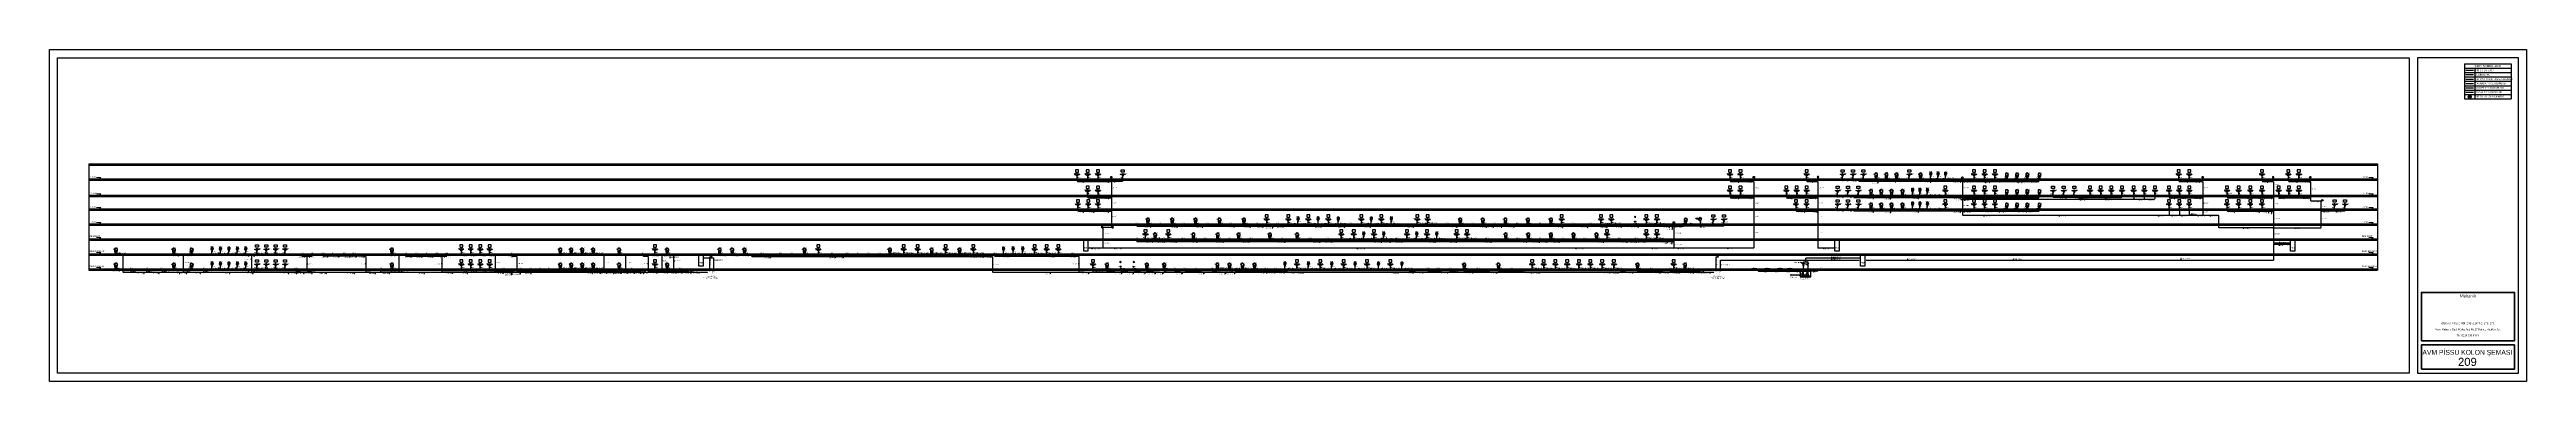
# Model space of a CAD drawing. Header units: centimetres. Extents: x 224692 to 285983, y -88114 to -79914.
import ezdxf
from ezdxf.enums import TextEntityAlignment as Align

# ---------------------------------------------------------------- set-up
doc = ezdxf.new("R2010")
doc.units = ezdxf.units.CM
doc.header["$LTSCALE"] = 0.2
for name, pattern in [('CONTINOUS', [0]), ('DASHED', [75, 50, -25]), ('HIDDEN2', [0.1875, 0.125, -0.0625])]:
    doc.linetypes.add(name, pattern=pattern)
doc.layers.get('0').update_dxf_attribs({"color": 252})
for name, color, linetype, lineweight in [('1-BASLIK', 53, 'Continuous', 25), ('sembol_no_TUR', 252, 'Continuous', 9), ('SP-CIHAZ', 152, 'DASHED', 30), ('SP-CIHAZ-NO', 173, 'DASHED', 30), ('SP-DEMIR-BORU', 244, 'Continuous', 30), ('SP-DEMIR-BORU-TEXT', 113, 'Continuous', 30), ('SP-GARAJ-PİSSU', 200, 'Continuous', 30), ('SP-HAVALIK', 80, 'DASHED', 30), ('SP-PIS', 6, 'Continuous', 30), ('SP-PIS-ALT KAT TAVANINDA', 30, 'Continuous', 30), ('SP-PIS-CAP', 241, 'Continuous', 30), ('SP-PISSU', 6, 'Continuous', 70), ('SP-PISSU-ALTKAT', 10, 'Continuous', 30), ('SP-PISSU-CAP', 241, 'Continuous', 15), ('SP-PISSU-DOSEME', 121, 'Continuous', 30), ('SP-PISSU-KLOZET', 31, 'Continuous', 30), ('SP-PISSU-TAVAN', 60, 'Continuous', 30), ('SP-PİSSU-VANA', 143, 'Continuous', 25), ('SP-TEXT', 241, 'DASHED', 30)]:
    doc.layers.add(name, color=color, linetype=linetype, lineweight=lineweight)
for name, color, linetype in [('SP-ARMATUR-PIS-YUKBIRIMI', 213, 'Continuous'), ('SP-ARMATUR-PİSSU', 96, 'Continuous'), ('SP-BASLIK-PİSSU', 241, 'Continuous'), ('SP-IZGARA', 151, 'Continuous'), ('SP-PIS-YUKBIRIMI', 13, 'Continuous'), ('SP-PISSU-KOLON-NO', 153, 'Continuous'), ('SP-PISSU-TEXT', 241, 'Continuous'), ('SP-SUZGEC', 14, 'Continuous')]:
    doc.layers.add(name, color=color, linetype=linetype)
doc.styles.add('ARIAL', font='arial.ttf')
doc.styles.add('ARIAL1', font='romans.shx', dxfattribs={"width": 0.7})
doc.styles.add('GKM', font='ARIALN.TTF', dxfattribs={"width": 0.6, "height": 20})
doc.styles.add('LUCIDASANS', font='arial.ttf', dxfattribs={"width": 0.8})
doc.styles.get("Standard").update_dxf_attribs({"font": 'arial.ttf'})
doc.styles.add('xref-antet-A0$0$XREF-ANTET-A0$0$ARIAL', font='calibri.ttf')
doc.styles.add('xref-antet-A0$0$XREF-ANTET-A0$0$ARIAL_ITALIC', font='calibri.ttf')
doc.styles.add('Y200-ARIAL', font='arial.ttf', dxfattribs={"width": 0.8})

# ---------------------------------------------------------------- blocks, each defined once
blk = doc.blocks.new('dgfdgdfg')
at = {"layer": 'sembol_no_TUR'}
h = blk.add_hatch(color=256, dxfattribs=at)
h.dxf.hatch_style = 1
h.paths.add_polyline_path([(-19, -12), (-34, 18), (-4, 18)])
at = {"layer": 'sembol_no_TUR', "lineweight": 0}
blk.add_line((-34, 18), (56, 18), dxfattribs=at)
at = {"layer": 'sembol_no_TUR'}
blk.add_lwpolyline([(-19, -12), (-34, 18), (-4, 18), (-19, -12)], dxfattribs=at)
at = {"layer": 'sembol_no_TUR', "lineweight": 0}
blk.add_lwpolyline([(-19, -12), (-82, -12)], dxfattribs=at)
blk = doc.blocks.new('C1')
at = {"color": 7}
for p, q in [((-17, 6), (-15, 17)), ((-8, 5), (-16, 5)), ((-13, 17), (-5, 13)), ((-3, 1), (-8, 5)), ((-4, 12), (-5, 11)), ((-4, 10), (-2, 38)), ((4, 10), (2, 38)), ((3, 1), (8, 5)), ((4, 12), (5, 11)), ((5, 8), (4, 9)), ((13, 17), (5, 13)), ((8, 5), (16, 5)), ((17, 6), (15, 17))]:
    blk.add_line(p, q, dxfattribs=at)
for centre in [(-14, 11), (14, 11)]:
    blk.add_circle(centre, 0.88, dxfattribs=at)
for centre, radius, start, end in [((-16, 6), 0.88, 167.8993, 267.27508), ((-14, 16), 0.88, 62.45907, 167.8993), ((-12, 12), 7.91, 303.09448, 5.51754), ((-5, 12), 0.88, 18.71745, 62.45907), ((-6, 10), 1.76, 285.13666, 0), ((0, 5), 5.28, 240.2573, 299.7427), ((0, 37), 2.64, 34.33063, 147.35985), ((0, 35), 2.64, 34.33063, 147.35985), ((6, 10), 1.76, 180, 228.43438), ((5, 12), 0.88, 117.54093, 161.28255), ((12, 12), 7.91, 174.48246, 236.90552), ((14, 16), 0.88, 12.1007, 117.54093), ((16, 6), 0.88, 272.72492, 12.1007)]:
    blk.add_arc(centre, radius, start, end, dxfattribs=at)
blk = doc.blocks.new('N5')
at = {"color": 7}
for p, q in [((2055, 169), (1869, 169)), ((1869, 169), (1869, 166)), ((1869, 166), (2055, 166)), ((1953, 140), (1962, 140)), ((1953, 131), (1956, 131)), ((1953, 131), (1953, 128)), ((1953, 128), (1956, 128)), ((1954, 134), (1954, 131)), ((1954, 131), (1970, 131)), ((1956, 128), (1956, 123)), ((1956, 128), (1956, 106)), ((1961, 100), (1963, 100)), ((1971, 140), (1962, 140)), ((1962, 0), (1962, 100)), ((1969, 131), (1971, 131)), ((1969, 128), (1971, 128)), ((1969, 128), (1969, 106)), ((1970, 134), (1970, 131)), ((1971, 131), (1971, 128)), ((2055, 169), (2055, 166))]:
    blk.add_line(p, q, dxfattribs=at)
for p, q in [((2019, 173), (1905, 173)), ((1905, 173), (1905, 169)), ((1955, 133), (1954, 138)), ((1962, 133), (1955, 133)), ((1962, 133), (1970, 133)), ((1970, 133), (1971, 138)), ((2019, 173), (2019, 169))]:
    blk.add_line(p, q)
at = {"linetype": 'Continuous'}
blk.add_lwpolyline([(1915, 337, 0.414214), (1906, 329), (1906, 260, 0.414214), (1915, 252), (2009, 252, 0.414214), (2018, 260), (2018, 329, 0.414214), (2009, 337)], format="xyb", close=True, dxfattribs=at)
at = {"color": 7}
for centre in [(1947, 117), (1977, 117)]:
    blk.add_circle(centre, 4, dxfattribs=at)
for centre, radius, start, end in [((1949, 190), 49.7, 207.84161, 272.09595), ((1951, 137), 2.43, 10, 92.09595), ((1973, 137), 2.43, 87.90405, 170), ((1975, 190), 49.7, 267.90405, 332.15839)]:
    blk.add_arc(centre, radius, start, end)
for centre, start, end in [((1961, 106), 180, 270), ((1963, 106), 270, 0)]:
    blk.add_arc(centre, 5.5, start, end, dxfattribs=at)
at = {"linetype": 'Continuous', "xscale": 0.8, "yscale": 0.8, "zscale": 0.8}
blk.add_blockref('C1', (1962, 173), dxfattribs=at)
blk = doc.blocks.new('LAVABO-KS')
blk.add_blockref('N5', (-1962, 0))
blk = doc.blocks.new('KLOZET-KS')
for points in [[(0, 137), (-13, 137, 0.435412), (-32, 116), (-32, 75, 0.414214), (-23, 65), (0, 65)], [(21, 39), (17, 26, 0.102282), (17, 23), (21, 0), (-21, 0), (-17, 23, 0.102282), (-17, 26), (-21, 39)], [(0, 137), (13, 137, -0.435412), (32, 116), (32, 75, -0.414214), (23, 65), (0, 65)]]:
    blk.add_lwpolyline(points, format="xyb")
blk.add_lwpolyline([(32, 63), (-32, 63)])
at = {"color": 7}
for points in [[(0, 131), (-13, 131, 0.432063), (-27, 116), (-27, 75, 0.414214), (-23, 71), (0, 71)], [(0, 131), (13, 131, -0.432063), (27, 116), (27, 75, -0.414214), (23, 71), (0, 71)]]:
    blk.add_lwpolyline(points, format="xyb", dxfattribs=at)
blk.add_lwpolyline([(13, 137), (13, 139), (0, 139), (-13, 139), (-13, 137)], dxfattribs=at)
blk.add_circle((-43, 115), 5)
blk.add_arc((0, 63), 32.2, 180.63884, 359.36116)
blk = doc.blocks.new('C10')
for p, q in [((-31, 223), (-38, 162)), ((-19, 233), (-25, 180)), ((-14, 227), (-20, 180)), ((-17, 235), (17, 235)), ((14, 227), (20, 180)), ((19, 233), (25, 180)), ((31, 223), (39, 162))]:
    blk.add_line(p, q)
at = {"color": 7}
for p, q in [((-9, 125), (-7, 125)), ((-9, 125), (-9, 123)), ((-9, 123), (-7, 123)), ((-8, 128), (-8, 125)), ((-8, 125), (8, 125)), ((-7, 123), (-7, 118)), ((-7, 123), (-7, 100)), ((-1, 94), (1, 94)), ((0, 0), (0, 94)), ((7, 125), (9, 125)), ((7, 123), (9, 123)), ((7, 123), (7, 100)), ((8, 128), (8, 125)), ((9, 125), (9, 123))]:
    blk.add_line(p, q, dxfattribs=at)
for centre, radius, start, end in [((-7, 162), 31.1, 180, 263.96394), ((-18, 222), 13.2, 90, 173.08877), ((-14, 179), 11, 173.08877, 226.64208), ((0, 194), 31.9, 226.64208, 313.35792), ((0, 182), 19.9, 187.46816, 352.53184), ((-17, 233), 2.2, 90, 173.08877), ((-12, 227), 2.2, 122.66987, 173.08877), ((0, 209), 24.1, 57.33013, 122.66987), ((0, 203), 24.1, 57.33013, 122.66987), ((0, 199), 24.1, 57.33013, 122.66987), ((7, 162), 31.1, 276.03606, 360), ((12, 227), 2.2, 6.91123, 57.33013), ((17, 233), 2.2, 6.91123, 90), ((18, 222), 13.2, 6.91123, 90), ((14, 179), 11, 313.35792, 6.91123)]:
    blk.add_arc(centre, radius, start, end)
for centre, radius, start, end in [((-11, 128), 3.3, 0, 83.96394), ((-1, 100), 5.5, 180, 270), ((1, 100), 5.5, 270, 0), ((11, 128), 3.3, 96.03606, 180)]:
    blk.add_arc(centre, radius, start, end, dxfattribs=at)
blk = doc.blocks.new('PN-2')
blk.add_circle((0, 0), 30)
at = {"ltscale": 50, "style": 'ARIAL1', "width": 0.7}
blk.add_attdef('NO', text='', height=27.5, dxfattribs=at).set_placement((0, 0), align=Align.MIDDLE_CENTER)
blk = doc.blocks.new('SUZ')
for p, q in [((-25, 0), (0, -25)), ((25, 0), (-25, 0)), ((0, -25), (25, 0))]:
    blk.add_line(p, q)
blk = doc.blocks.new('SÜZGEÇLİ DUŞ')
for p, q in [((-82, -16), (-82, 0)), ((0, -16), (0, 0)), ((0, -16), (-82, -16))]:
    blk.add_line(p, q)
at = {"color": 252}
for p, q in [((-74, -16), (-74, 0)), ((-66, -16), (-66, 0)), ((-58, -16), (-58, 0)), ((-49, -16), (-49, 0)), ((-41, -16), (-41, 0)), ((-33, -16), (-33, 0)), ((-25, -16), (-25, 0)), ((-16, -16), (-16, 0)), ((-8, -16), (-8, 0))]:
    blk.add_line(p, q, dxfattribs=at)
at = {"color": 7}
for p, q in [((-42, 50), (-55, 57)), ((-40, 54), (-54, 59)), ((-43, 180), (-44, 177)), ((-44, 177), (-41, 176)), ((-39, 177), (-44, 177)), ((-43, 183), (-43, 186)), ((-40, 185), (-43, 185)), ((-43, 183), (-43, 182)), ((-40, 183), (-43, 183)), ((-43, 180), (-43, 182)), ((-39, 182), (-43, 182)), ((-43, 180), (-43, 180)), ((-39, 180), (-43, 180)), ((-40, 180), (-43, 180)), ((-41, 176), (-39, 177)), ((-40, 183), (-40, 186)), ((-39, 182), (-40, 183)), ((-40, 180), (-39, 177)), ((-40, 180), (-39, 180)), ((-39, 180), (-39, 182))]:
    blk.add_line(p, q, dxfattribs=at)
at = {"color": 7, "linetype": 'HIDDEN2'}
for q in [(-52, 150), (-47, 148), (-30, 150), (-36, 148), (-41, 148)]:
    blk.add_line((-41, 176), q, dxfattribs=at)
at = {"color": 7}
for centre, radius in [((-60, 52), 3.41), ((-60, 52), 0.861), ((-41, 52), 2.06), ((-22, 52), 3.41), ((-22, 52), 0.861)]:
    blk.add_circle(centre, radius, dxfattribs=at)
for centre, radius, start, end in [((-63, 55), 2.77, 285.45365, 345.2837), ((-60, 52), 2.3, 172.50588, 187.83039), ((-63, 49), 2.77, 14.7163, 74.54635), ((-60, 52), 2.3, 82.90696, 98.23147), ((-60, 52), 2.3, 262.90696, 278.23147), ((-57, 55), 2.77, 194.7163, 254.54635), ((-57, 49), 2.77, 105.45365, 165.2837), ((-60, 52), 2.3, 352.50588, 7.83039), ((-54, 58), 1.13, 62.52462, 242.52462), ((-41, 52), 5.18, 172.17526, 132.87397), ((-41, 186), 3.47, 294.05541, 245.94459), ((-41, 52), 2.72, 197.67666, 107.37257), ((-41, 186), 1.42, 0, 180), ((-25, 55), 2.77, 285.45365, 345.2837), ((-22, 52), 2.3, 172.50588, 187.83039), ((-25, 49), 2.77, 14.7163, 74.54635), ((-19, 55), 2.77, 194.7163, 254.54635), ((-22, 52), 2.3, 82.90696, 98.23147), ((-19, 49), 2.77, 105.45365, 165.2837), ((-22, 52), 2.3, 262.90696, 278.23147), ((-22, 52), 2.3, 352.50588, 7.83039)]:
    blk.add_arc(centre, radius, start, end, dxfattribs=at)
at = {"layer": 'SP-SUZGEC', "extrusion": (0, 0, -1), "xscale": 0.6666653736792796, "yscale": 0.6666653736792796, "zscale": -0.6666653736792796}
blk.add_blockref('SUZ', (66, 0), dxfattribs=at)
blk = doc.blocks.new('EV1')
for p, q in [((-33, 123), (0, 123)), ((-33, 113), (-32, 113)), ((-28, 110), (-28, 87)), ((-24, 83), (-5, 83)), ((89, 123), (0, 123)), ((24, 83), (4, 83)), ((27, 101), (27, 87)), ((75, 108), (34, 108)), ((75, 108), (79, 108)), ((89, 114), (87, 114))]:
    blk.add_line(p, q)
at = {"color": 7}
for p, q in [((-3, 75), (-3, 58)), ((-3, 59), (-3, 58)), ((0, 56), (0, 0)), ((3, 75), (3, 58)), ((3, 59), (3, 58))]:
    blk.add_line(p, q, dxfattribs=at)
for centre, radius, start, end in [((-33, 118), 4.75, 90, 270), ((-32, 110), 3.8, 0, 90), ((-24, 87), 3.8, 180, 270), ((0, 83), 4.75, 180, 270), ((0, 83), 4.75, 270, 0), ((24, 87), 3.8, 270, 0), ((34, 101), 6.33, 90, 180), ((77, 115), 7.69, 283.7364, 338.2114), ((87, 111), 3.33, 90, 158.2114), ((89, 119), 4.28, 270, 90)]:
    blk.add_arc(centre, radius, start, end)
for centre, start, end in [((0, 75), 95.6251, 180), ((0, 59), 180, 264.3749), ((0, 75), 0, 90), ((0, 59), 275.6251, 0)]:
    blk.add_arc(centre, 3, start, end, dxfattribs=at)
at = {"linetype": 'Continuous', "xscale": 0.5333333333401242, "yscale": 0.5333333333401242, "zscale": 0.5333333333401242}
blk.add_blockref('C1', (0, 124), dxfattribs=at)
blk = doc.blocks.new('A$C71446B59')
at = {"linetype": 'Continuous'}
blk.add_lwpolyline([(0.1, -0.1), (0.23, -0.1), (0.23, 0.02)], dxfattribs=at)
blk.add_lwpolyline([(0.03, 0), (0.16, -0.2), (0.03, -0.2), (0.16, 0)], close=True, dxfattribs=at)
blk = doc.blocks.new('A$C66241EC0')
at = {"linetype": 'Continuous'}
for p, q in [((200, -66), (0, 67)), ((0, 67), (0, -66)), ((200, 67), (200, -66))]:
    blk.add_line(p, q, dxfattribs=at)
blk = doc.blocks.new('-PISSU POMPA')
at = {"layer": 'SP-CIHAZ'}
for p, q in [((-34, 197), (302, 197)), ((0, 197), (0, 0)), ((0, 0), (266, 0)), ((266, 0), (266, 197))]:
    blk.add_line(p, q, dxfattribs=at)
at = {"layer": 'SP-CIHAZ', "color": 7, "lineweight": 25, "ltscale": 150}
blk.add_line((266, 132), (0, 132), dxfattribs=at)
at = {"layer": 'SP-CIHAZ', "color": 7, "lineweight": 25}
for p, q in [((48, 27), (45, 24)), ((71, 24), (45, 24)), ((71, 16), (45, 16)), ((71, 15), (45, 15)), ((48, 56), (48, 90)), ((48, 56), (48, 56)), ((71, 56), (48, 56)), ((48, 56), (48, 27)), ((71, 27), (48, 27)), ((48, 10), (50, 4)), ((50, 10), (48, 10)), ((52, 4), (50, 10)), ((50, 4), (92, 4)), ((76, 95), (53, 95)), ((53, 76), (53, 87)), ((53, 76), (53, 56)), ((80, 76), (53, 76)), ((53, 10), (53, 4)), ((56, 10), (53, 10)), ((55, 89), (73, 89)), ((56, 4), (56, 10)), ((58, 10), (58, 4)), ((60, 10), (58, 10)), ((60, 4), (60, 10)), ((63, 10), (63, 4)), ((65, 10), (63, 10)), ((65, 4), (65, 10)), ((68, 10), (68, 4)), ((70, 10), (68, 10)), ((70, 27), (94, 27)), ((70, 24), (97, 24)), ((70, 16), (97, 16)), ((70, 15), (97, 15)), ((70, 4), (70, 10)), ((71, 56), (80, 56)), ((73, 10), (73, 4)), ((75, 10), (73, 10)), ((75, 87), (75, 76)), ((75, 4), (75, 10)), ((77, 10), (77, 4)), ((80, 10), (77, 10)), ((80, 56), (80, 90)), ((94, 56), (80, 56)), ((80, 56), (80, 27)), ((80, 4), (80, 10)), ((81, 65), (81, 56)), ((93, 65), (81, 65)), ((93, 57), (81, 57)), ((82, 10), (82, 4)), ((84, 10), (82, 10)), ((84, 4), (84, 10)), ((86, 10), (86, 4)), ((89, 10), (86, 10)), ((89, 4), (89, 10)), ((90, 4), (92, 10)), ((94, 10), (92, 4)), ((92, 10), (94, 10)), ((93, 56), (93, 65)), ((94, 27), (94, 56)), ((94, 27), (97, 24)), ((158, 27), (155, 24)), ((181, 24), (155, 24)), ((181, 16), (155, 16)), ((181, 15), (155, 15)), ((158, 56), (158, 90)), ((158, 56), (158, 56)), ((181, 56), (158, 56)), ((158, 56), (158, 27)), ((181, 27), (158, 27)), ((160, 10), (158, 10)), ((158, 10), (160, 4)), ((162, 4), (160, 10)), ((160, 4), (202, 4)), ((186, 95), (163, 95)), ((163, 76), (163, 87)), ((163, 76), (163, 56)), ((191, 76), (163, 76)), ((166, 10), (164, 10)), ((164, 10), (164, 4)), ((165, 89), (183, 89)), ((166, 4), (166, 10)), ((168, 10), (168, 4)), ((171, 10), (168, 10)), ((171, 4), (171, 10)), ((173, 10), (173, 4)), ((176, 10), (173, 10)), ((176, 4), (176, 10)), ((180, 10), (178, 10)), ((178, 10), (178, 4)), ((180, 4), (180, 10)), ((181, 56), (191, 56)), ((181, 27), (205, 27)), ((181, 24), (207, 24)), ((181, 16), (207, 16)), ((181, 15), (207, 15)), ((185, 10), (183, 10)), ((183, 10), (183, 4)), ((185, 87), (185, 76)), ((185, 4), (185, 10)), ((190, 10), (188, 10)), ((188, 10), (188, 4)), ((190, 56), (190, 90)), ((205, 56), (190, 56)), ((190, 4), (190, 10)), ((191, 56), (191, 27)), ((203, 65), (192, 65)), ((192, 65), (192, 56)), ((203, 57), (192, 57)), ((194, 10), (192, 10)), ((192, 10), (192, 4)), ((194, 4), (194, 10)), ((199, 10), (197, 10)), ((197, 10), (197, 4)), ((199, 4), (199, 10)), ((200, 4), (202, 10)), ((202, 10), (204, 10)), ((204, 10), (202, 4)), ((203, 56), (203, 65)), ((205, 27), (205, 56)), ((205, 27), (207, 24))]:
    blk.add_line(p, q, dxfattribs=at)
at = {"layer": 'SP-CIHAZ', "color": 7, "lineweight": 25, "ltscale": 50}
for p, q in [((68, 63), (104, 28)), ((104, 28), (112, 26)), ((104, 20), (104, 28)), ((112, 26), (104, 20)), ((111, 10), (104, 20)), ((112, 26), (119, 16)), ((178, 63), (214, 28)), ((214, 28), (222, 26)), ((214, 20), (214, 28)), ((222, 26), (214, 20)), ((222, 10), (214, 20)), ((222, 26), (229, 16))]:
    blk.add_line(p, q, dxfattribs=at)
at = {"layer": 'SP-CIHAZ', "color": 7, "lineweight": 25}
for centre in [(66, 65), (176, 65)]:
    blk.add_circle(centre, 5.77, dxfattribs=at)
at = {"layer": 'SP-CIHAZ', "color": 7, "lineweight": 25, "ltscale": 50}
for centre in [(66, 65), (176, 65)]:
    blk.add_circle(centre, 2.98, dxfattribs=at)
at = {"layer": 'SP-CIHAZ', "color": 7, "lineweight": 25}
for centre, radius, start, end in [((60, 19), 16.3, 163.56047, 194.00376), ((-33, 3), 78.7, 5.02932, 9.19555), ((63, 19), 19.8, 208.96604, 228.9742), ((53, 90), 5.06, 90, 173.37512), ((55, 87), 1.69, 90, 180), ((73, 87), 1.69, 0, 90), ((76, 90), 4.47, 0.04578, 90), ((79, 19), 19.6, 311.39252, 331.51995), ((82, 19), 16.3, 345.99624, 16.43953), ((175, 1), 79.2, 169.67883, 173.8359), ((114, 15), 5.19, 237.88494, 17.71693), ((171, 19), 16.3, 163.56047, 194.00376), ((77, 3), 78.7, 5.02932, 9.19555), ((173, 19), 19.8, 208.96604, 228.9742), ((163, 90), 5.06, 90, 173.37512), ((165, 87), 1.69, 90, 180), ((183, 87), 1.69, 0, 90), ((186, 90), 4.47, 0.04578, 90), ((189, 19), 19.6, 311.39252, 331.51995), ((192, 19), 16.3, 345.99624, 16.43953), ((285, 1), 79.2, 169.67883, 173.8359)]:
    blk.add_arc(centre, radius, start, end, dxfattribs=at)
at = {"layer": 'SP-CIHAZ', "color": 7, "lineweight": 25, "ltscale": 50}
blk.add_arc((224, 15), 5.19, 237.88494, 17.71693, dxfattribs=at)
blk = doc.blocks.new('A$C5cdce70e')
for p, q in [((-82, 0), (-82, 16)), ((-82, 0), (0, 0)), ((0, 0), (0, 16))]:
    blk.add_line(p, q)
at = {"color": 252}
for p, q in [((-82, 16), (0, 16)), ((-82, 14), (0, 14)), ((-74, 14), (-74, 16)), ((-66, 14), (-66, 16)), ((-58, 14), (-58, 16)), ((-49, 14), (-49, 16)), ((-41, 14), (-41, 16)), ((-33, 14), (-33, 16)), ((-25, 14), (-25, 16)), ((-16, 14), (-16, 16)), ((-8, 14), (-8, 16))]:
    blk.add_line(p, q, dxfattribs=at)
blk = doc.blocks.new('A$C6FA149A7')
for points, const_width in [([(-11.1, -1.9), (-11.1, 0)], 0.494), ([(4.2, 0), (-11.1, 0)], 0.494), ([(0, 0.2), (0, 1.2)], 0.176), ([(0, -4.8), (0, 0.2)], 0.176), ([(11.1, 0), (4.2, 0)], 0.494), ([(11.1, -1.9), (11.1, 0)], 0.494), ([(-8.3, -42.4), (-9.2, -42.6), (-10.1, -43), (-10.7, -43.7), (-11.1, -44.5), (-11.3, -45.4)], 0.494), ([(-11.3, -59.8), (-11.3, -45.4)], 0.494), ([(-11.3, -59.8), (-11.2, -60.1)], 0.494), ([(-11.3, -57.2), (-11.1, -58.2), (-10.7, -59), (-10.1, -59.7), (-9.2, -60.1), (-8.3, -60.2)], 0.247), ([(-11.2, -60.1), (-10.8, -60.2)], 0.494), ([(-6.2, -1.9), (-11.1, -1.9)], 0.494), ([(74.4, -60.2), (-10.8, -60.2)], 0.494), ([(-10.2, -24), (-10.1, -21.6)], 0.494), ([(-5.7, -24), (-10.2, -24)], 0.494), ([(-10.1, -21.6), (-10.1, -20)], 0.494), ([(-6, -20), (-10.1, -20)], 0.494), ([(10.1, -21.6), (-10.1, -21.6)], 0.247), ([(-8, -42.4), (-8.3, -42.4)], 0.494), ([(-7.5, -36.6), (-7.7, -36.6), (-7.8, -36.6), (-7.9, -36.7), (-8, -36.7), (-8, -36.7), (-8, -36.7)], 0.494), ([(-8, -39.4), (-8, -36.7)], 0.494), ([(-8, -40.6), (-8, -39.4)], 0.494), ([(-8, -41.8), (-8, -40.6)], 0.494), ([(-8, -42.4), (-8, -41.8)], 0.494), ([(8.2, -39.4), (-8, -39.4)], 0.247), ([(-4.2, -42.4), (-8, -42.4)], 0.247), ([(-6.2, -36.6), (-7.5, -36.6)], 0.494), ([(-6.7, -27.9), (-7.1, -28.8), (-7.3, -29.8), (-7.3, -30.8), (-7.1, -31.8), (-6.8, -32.7), (-6.2, -33.5)], 0.494), ([(-6.4, -25.6), (-6.7, -25.8), (-7, -26), (-7.2, -26.4), (-7.2, -26.8), (-7, -27.2), (-6.8, -27.5)], 0.494), ([(-6.7, -27.7), (-6.8, -27.5)], 0.494), ([(-6.7, -27.9), (-6.7, -27.7)], 0.494), ([(-6.2, -33.9), (-6.3, -34), (-6.4, -34.2), (-6.5, -34.3), (-6.5, -34.5), (-6.5, -34.7), (-6.5, -34.8)], 0.494), ([(-6.5, -34.8), (-6.5, -35), (-6.5, -35.1), (-6.4, -35.2), (-6.3, -35.3), (-6.3, -35.4), (-6.2, -35.5)], 0.494), ([(-6.4, -25.6), (-6, -25.6)], 0.494), ([(-5.7, -2.1), (-6.3, -1.9)], 0.494), ([(-6.2, -33.7), (-6.2, -33.5)], 0.494), ([(-6.2, -33.9), (-6.2, -33.7)], 0.494), ([(-6.2, -36.6), (-6.2, -35.5)], 0.494), ([(4.2, -1.9), (-6.2, -1.9)], 0.247), ([(-6.2, -35.5), (-6, -27.2)], 0.247), ([(-6.2, -36.6), (-6, -36.6)], 0.247), ([(-6, -20), (-5.7, -19.7)], 0.494), ([(-5.8, -25.6), (-5.9, -25.6), (-5.9, -25.6), (-5.9, -25.6), (-5.9, -25.6), (-6, -25.6), (-6, -25.6)], 0.494), ([(3.8, -20), (-6, -20)], 0.247), ([(-5.9, -27.1), (-6, -27.1)], 0.247), ([(-6, -27.1), (-6, -27.2)], 0.247), ([(-4.3, -36.7), (-6, -36.6)], 0.247), ([(-5.5, -25.7), (-5.6, -25.6), (-5.6, -25.6), (-5.7, -25.6), (-5.7, -25.6), (-5.8, -25.6), (-5.8, -25.6)], 0.494), ([(-5.9, -27.1), (-5.5, -25.7)], 0.247), ([(-5.5, -2.6), (-5.7, -2.1)], 0.494), ([(-5.7, -19.7), (-5.5, -19.3)], 0.494), ([(-5.6, -24.2), (-5.7, -24.1)], 0.494), ([(5.9, -24), (-5.7, -24)], 0.247), ([(-5.5, -24.3), (-5.6, -24.2)], 0.494), ([(-5.5, -19.3), (-5.5, -2.6)], 0.494), ([(-5.5, -24.5), (-5.5, -24.3)], 0.494), ([(-5.5, -25.5), (-5.5, -24.5)], 0.494), ([(-5.5, -25.7), (-5.5, -25.5)], 0.494), ([(5.5, -11), (5.3, -9.8), (4.9, -8.7), (4.3, -7.6), (3.4, -6.7), (2.4, -6.1), (1.2, -5.7), (0, -5.5), (-1.2, -5.7), (-2.4, -6.1), (-3.4, -6.7), (-4.3, -7.6), (-5, -8.7), (-5.4, -9.8), (-5.5, -11)], 0.247), ([(-4.3, -36.7), (-4.2, -36.7)], 0.247), ([(-4.2, -36.7), (-4, -36.7)], 0.247), ([(1.3, -42.4), (-4.2, -42.4)], 0.247), ([(-0.7, -36.8), (-4, -36.7)], 0.247), ([(-0.7, -36.8), (-0.5, -36.8)], 0.247), ([(-0.5, -36.8), (-0.3, -36.8)], 0.247), ([(5, -36.8), (-0.3, -36.8)], 0.247), ([(0, -7.8), (0, -5.8)], 0.176), ([(0, -13.8), (0, -8.8)], 0.176), ([(0, -18.8), (0, -13.8)], 0.176), ([(0, -21.8), (0, -19.8)], 0.176), ([(0, -27.8), (0, -22.8)], 0.176), ([(0, -32.8), (0, -27.8)], 0.176), ([(0, -35.8), (0, -33.8)], 0.176), ([(0, -41.8), (0, -36.8)], 0.176), ([(0, -42.8), (0, -41.8)], 0.176), ([(33.7, -42.4), (1.3, -42.4)], 0.247), ([(6, -20), (3.8, -20)], 0.247), ([(6.2, -1.9), (4.2, -1.9)], 0.247), ([(5, -36.8), (5.2, -36.8)], 0.247), ([(5.2, -36.8), (5.3, -36.8)], 0.247), ([(5.3, -36.8), (7.1, -36.7)], 0.247), ([(5.7, -2.1), (5.5, -2.6)], 0.494), ([(5.5, -19.3), (5.5, -2.6)], 0.494), ([(5.5, -19.3), (5.6, -19.7)], 0.494), ([(5.9, -24), (5.8, -24), (5.7, -24.1), (5.6, -24.2), (5.5, -24.2), (5.5, -24.3), (5.5, -24.5)], 0.494), ([(5.5, -25.6), (5.5, -24.5)], 0.494), ([(5.5, -25.7), (5.5, -25.6)], 0.494), ([(5.6, -25.7), (5.5, -25.7)], 0.494), ([(5.6, -19.7), (6, -20)], 0.494), ([(6.3, -26.5), (5.9, -26.1), (5.8, -26.1), (5.8, -26.1), (5.8, -26), (5.7, -26), (5.7, -25.9), (5.6, -25.7)], 0.494), ([(6.2, -1.9), (5.7, -2.1)], 0.494), ([(10.1, -24), (5.9, -24)], 0.494), ([(10.1, -20), (6, -20)], 0.494), ([(11.1, -1.9), (6.2, -1.9)], 0.494), ([(6.7, -27), (6.3, -26.5)], 0.494), ([(6.2, -60.2), (6.9, -60)], 0.247), ([(6.8, -27.1), (6.7, -27)], 0.494), ([(6.9, -27.3), (6.8, -27.1)], 0.494), ([(7.1, -36.6), (6.9, -27.3)], 0.494), ([(6.9, -60), (7.2, -59.3)], 0.247), ([(7.5, -36.6), (7.1, -36.6)], 0.494), ([(7.1, -36.7), (7.1, -36.6)], 0.247), ([(7.4, -57.1), (7.2, -57.6)], 0.247), ([(7.2, -59.3), (7.2, -57.6)], 0.247), ([(7.8, -36.6), (7.7, -36.6), (7.7, -36.6), (7.6, -36.6), (7.6, -36.6), (7.6, -36.6), (7.5, -36.6)], 0.494), ([(8, -56.9), (7.4, -57.1)], 0.247), ([(8.2, -36.7), (8.1, -36.7), (8.1, -36.7), (8, -36.7), (8, -36.7), (7.9, -36.7), (7.8, -36.6)], 0.494), ([(19.4, -56.9), (8, -56.9)], 0.247), ([(8.2, -39.4), (8.2, -36.7)], 0.494), ([(8.2, -40.3), (8.2, -39.4)], 0.494), ([(10.5, -40.3), (8.2, -40.3)], 0.494), ([(8.2, -40.6), (8.2, -40.3)], 0.247), ([(8.2, -41.8), (8.2, -40.6)], 0.247), ([(8.2, -42.4), (8.2, -41.8)], 0.247), ([(10.1, -21.6), (10.1, -20)], 0.494), ([(10.1, -24), (10.1, -21.6)], 0.494), ([(11.9, -38.7), (10.5, -40.3)], 0.494), ([(20.9, -40.3), (10.5, -40.3)], 0.247), ([(13.4, -37.3), (11.9, -38.7)], 0.494), ([(13.4, -37.3), (13.6, -37.2), (13.7, -37.1), (13.8, -36.9), (13.9, -36.8), (13.9, -36.6), (13.9, -36.4)], 0.494), ([(13.9, -36.4), (14.2, -18.6)], 0.494), ([(14.5, -18), (14.2, -18.5)], 0.494), ([(14.2, -18.6), (14.2, -18.5)], 0.494), ([(14.9, -17.8), (14.5, -18)], 0.494), ([(14.9, -17.8), (15.8, -17.6)], 0.494), ([(18.1, -17.2), (15.8, -17.6)], 0.494), ([(20.4, -17), (18.1, -17.2)], 0.494), ([(20, -57.1), (19.4, -56.9)], 0.247), ([(23.3, -14.7), (23.2, -14.1), (22.8, -13.5), (22.2, -13.1), (21.5, -13), (20.8, -13.1), (20.2, -13.5), (19.8, -14.1), (19.7, -14.7), (19.9, -15.6), (20.5, -16.2)], 0.494), ([(20.2, -57.6), (20, -57.1)], 0.247), ([(20.2, -59.3), (20.2, -57.6)], 0.247), ([(20.2, -59.3), (20.5, -60)], 0.247), ([(20.4, -17), (20.5, -17)], 0.494), ([(20.5, -16.5), (20.5, -16.2)], 0.494), ([(20.5, -16.9), (20.6, -16.8)], 0.494), ([(20.5, -17), (20.5, -16.9)], 0.494), ([(22.5, -14.7), (22.3, -14.2), (21.8, -13.8), (21.2, -13.8), (20.7, -14.2), (20.5, -14.7)], 0.247), ([(20.5, -14.7), (20.6, -15.2), (21, -15.6), (21.5, -15.8), (22, -15.6), (22.4, -15.2), (22.5, -14.7)], 0.247), ([(22.5, -16.5), (20.5, -16.5)], 0.247), ([(20.6, -16.8), (20.6, -16.7)], 0.494), ([(20.5, -60), (21.2, -60.2)], 0.247), ([(20.7, -16.6), (20.6, -16.6), (20.6, -16.6), (20.6, -16.6), (20.6, -16.6), (20.6, -16.7)], 0.247), ([(20.7, -16.5), (20.7, -16.6)], 0.247), ([(32.5, -40.3), (20.9, -40.3)], 0.247), ([(21.5, -13.9), (21.5, -13)], 0.176), ([(21.5, -18.9), (21.5, -13.9)], 0.176), ([(21.5, -21.9), (21.5, -19.9)], 0.176), ([(21.5, -27.9), (21.5, -22.9)], 0.176), ([(21.5, -32.9), (21.5, -27.9)], 0.176), ([(21.5, -35.9), (21.5, -33.9)], 0.176), ([(21.5, -41.9), (21.5, -36.9)], 0.176), ([(21.5, -42.8), (21.5, -41.9)], 0.176), ([(22.4, -16.6), (22.3, -16.5)], 0.247), ([(22.4, -16.8), (22.4, -16.7)], 0.494), ([(22.5, -16.9), (22.4, -16.8)], 0.494), ([(22.5, -16.2), (23.1, -15.6)], 0.494), ([(22.5, -16.5), (22.5, -16.2)], 0.494), ([(22.4, -16.7), (22.4, -16.6)], 0.247), ([(22.5, -17), (22.5, -16.9)], 0.494), ([(22.6, -17), (22.5, -17)], 0.494), ([(28.1, -17.8), (27.3, -17.6), (26.8, -17.5), (26.3, -17.4), (25.8, -17.3), (25.4, -17.2), (24.9, -17.2), (24.5, -17.1), (24, -17.1), (23.7, -17), (23.6, -17), (23.3, -17), (22.6, -17)], 0.494), ([(23.1, -15.6), (23.3, -14.7)], 0.494), ([(28.8, -18.6), (28.8, -18.5), (28.8, -18.5), (28.8, -18.4), (28.7, -18.4), (28.7, -18.3), (28.6, -18.2), (28.6, -18.1), (28.5, -18), (28.5, -18), (28.4, -17.9), (28.3, -17.9), (28.1, -17.8)], 0.494), ([(29.1, -36.4), (28.8, -18.6)], 0.494), ([(29.1, -36.4), (29.1, -36.6), (29.1, -36.8), (29.2, -36.9), (29.3, -37.1), (29.4, -37.2), (29.5, -37.3)], 0.494), ([(31.1, -38.7), (29.5, -37.3)], 0.494), ([(32.5, -40.3), (31.1, -38.7)], 0.494), ([(35.2, -40.3), (32.5, -40.3)], 0.494), ([(33.7, -42.4), (34.8, -42.2), (35.8, -41.6), (36.5, -40.6), (36.7, -39.4)], 0.247), ([(35.2, -40.3), (35.3, -40.1), (35.3, -40), (35.3, -39.9), (35.3, -39.7), (35.4, -39.6), (35.4, -39.4)], 0.494), ([(36.4, -40.3), (35.2, -40.3)], 0.247), ([(35.4, -28.2), (35.4, -28), (35.4, -27.8), (35.4, -27.6), (35.4, -27.3), (35.5, -27.1), (35.5, -26.9), (35.6, -26.7), (35.7, -26.4), (35.8, -26.2), (35.9, -26), (36, -25.8), (36.1, -25.7), (36.2, -25.5), (36.3, -25.4), (36.4, -25.2), (36.5, -25.1), (36.6, -25), (36.7, -24.8), (36.8, -24.7), (36.9, -24.6), (37.1, -24.5), (37.2, -24.4), (37.3, -24.3), (37.5, -24.2), (37.6, -24.1), (37.8, -24), (37.9, -23.9), (38.1, -23.8), (38.3, -23.7), (38.6, -23.6), (38.8, -23.5), (39, -23.4), (39.2, -23.4), (39.2, -23.4), (39.3, -23.4), (39.5, -23.3), (39.7, -23.3), (39.9, -23.3), (40.1, -23.3), (40.3, -23.3), (40.4, -23.3), (40.6, -23.3)], 0.494), ([(35.4, -39.4), (35.4, -28.2)], 0.494), ([(36.6, -40.4), (36.6, -40.3), (36.5, -40.3), (36.4, -40.3)], 0.247), ([(36.7, -28.2), (36.7, -28.1), (36.7, -28), (36.7, -27.9), (36.7, -27.9), (36.7, -27.8), (36.7, -27.8), (36.8, -27.7), (36.8, -27.7), (36.8, -27.6), (36.8, -27.6), (36.8, -27.5), (36.8, -27.3), (36.9, -27.2), (36.9, -27.1), (36.9, -27), (36.9, -27), (36.9, -26.9), (37, -26.7), (37, -26.6), (37, -26.5), (37.1, -26.5), (37.1, -26.4), (37.1, -26.3), (37.2, -26.2), (37.2, -26), (37.3, -26), (37.3, -25.9), (37.4, -25.7), (37.5, -25.6), (37.5, -25.5), (37.6, -25.4), (37.7, -25.3), (37.8, -25.1), (38, -24.9), (38.2, -24.8), (38.3, -24.6), (38.5, -24.5), (38.6, -24.3), (38.8, -24.2), (38.9, -24.2), (38.9, -24.1), (39.1, -24), (39.3, -23.9), (39.5, -23.8), (39.7, -23.7), (39.9, -23.6), (40, -23.6), (40.1, -23.5), (40.2, -23.5), (40.4, -23.4), (40.6, -23.4), (40.8, -23.3), (41.1, -23.3), (41.5, -23.3)], 0.247), ([(36.7, -39.4), (36.7, -28.2)], 0.247), ([(43.7, -23.3), (40.6, -23.3)], 0.494), ([(43.7, -23.3), (43.6, -19)], 0.494), ([(43.7, -19), (43.7, -18.9), (43.7, -18.9), (43.7, -18.9), (43.7, -18.9), (43.8, -18.8), (43.8, -18.8), (43.8, -18.8), (43.9, -18.8)], 0.494), ([(43.7, -19), (43.6, -19)], 0.247), ([(54.6, -23.3), (43.7, -23.3)], 0.247), ([(46.2, -18.8), (43.9, -18.8)], 0.494), ([(46.2, -18.8), (47, -17.9)], 0.494), ([(55.6, -18.8), (46.2, -18.8)], 0.247), ([(47.9, -17.6), (47.8, -17.6), (47.6, -17.7), (47.5, -17.7), (47.4, -17.7), (47.3, -17.7), (47.2, -17.8), (47, -17.9)], 0.494), ([(48.1, -17.6), (47.9, -17.6)], 0.494), ([(58, -17.6), (48.1, -17.6)], 0.494), ([(52.9, -20.1), (52.9, -16.6)], 0.176), ([(52.9, -23.6), (52.9, -20.1)], 0.176), ([(69.9, -23.3), (54.3, -23.3)], 0.247), ([(54.6, -23.3), (55.2, -23)], 0.247), ([(55.2, -23), (55.5, -22.4)], 0.247), ([(55.5, -19.4), (55.6, -18.9)], 0.247), ([(55.5, -22.4), (55.5, -19.4)], 0.247), ([(55.6, -18.4), (55.7, -18.3)], 0.247), ([(55.6, -18.4), (55.6, -18.5)], 0.247), ([(55.6, -18.9), (55.6, -18.5)], 0.247), ([(55.7, -18.3), (55.8, -18.3)], 0.247), ([(55.8, -18.3), (55.9, -18.2)], 0.247), ([(69.2, -18.2), (55.9, -18.2)], 0.247), ([(57.5, -18.2), (57.6, -18.2)], 0.247), ([(57.6, -18.2), (57.8, -18.2), (57.9, -18.1), (58, -17.9), (58, -17.7)], 0.247), ([(58, -14.3), (58.1, -13.9)], 0.494), ([(58, -17.6), (58, -14.3)], 0.494), ([(58.1, -13.4), (58.2, -13.3)], 0.494), ([(58.1, -13.4), (58.1, -13.5)], 0.494), ([(58.1, -13.5), (58.1, -13.6)], 0.494), ([(58.1, -13.9), (58.1, -13.6)], 0.494), ([(58, -17.7), (58, -17.6)], 0.247), ([(58.2, -13.3), (58.3, -13.3)], 0.494), ([(58.4, -13.3), (58.3, -13.3)], 0.494), ([(68.4, -13.3), (58.4, -13.3)], 0.494), ([(63.4, -17.7), (63.4, -12.7)], 0.176), ([(63.4, -22.7), (63.4, -17.7)], 0.176), ([(68.5, -13.3), (68.4, -13.3)], 0.494), ([(68.6, -13.3), (68.5, -13.3)], 0.494), ([(68.7, -13.4), (68.6, -13.3)], 0.494), ([(68.7, -13.5), (68.7, -13.4)], 0.494), ([(68.7, -13.6), (68.7, -13.5)], 0.494), ([(68.7, -13.9), (68.7, -13.6)], 0.494), ([(68.8, -14.3), (68.7, -13.9)], 0.494), ([(68.8, -17.7), (68.8, -14.3)], 0.494), ([(68.8, -17.7), (68.8, -17.9)], 0.494), ([(68.8, -17.9), (68.9, -18.1)], 0.494), ([(68.9, -18.1), (69, -18.2)], 0.494), ([(69, -18.2), (69.2, -18.2)], 0.494), ([(70.9, -18.2), (69.2, -18.2)], 0.494), ([(69.3, -18.2), (69.2, -18.2)], 0.247), ([(70.9, -23.4), (69.9, -23.3)], 0.247), ([(71, -18.3), (70.9, -18.2)], 0.494), ([(71.1, -18.3), (71, -18.3)], 0.494), ([(71.9, -23.7), (70.9, -23.4)], 0.247), ([(71.2, -18.4), (71.1, -18.3)], 0.494), ([(71.2, -18.5), (71.2, -18.4)], 0.494), ([(71.2, -18.9), (71.2, -18.5)], 0.494), ([(71.3, -19.4), (71.2, -18.9)], 0.494), ([(71.3, -22.7), (71.3, -19.4)], 0.494), ([(71.3, -22.7), (71.5, -23.3)], 0.494), ([(71.5, -23.3), (71.9, -23.7)], 0.494), ([(74.9, -28.2), (74.8, -27.1), (74.4, -26), (73.7, -25), (72.9, -24.2), (71.9, -23.7)], 0.494), ([(71.9, -60.2), (72.7, -60.1), (73.4, -59.8), (74, -59.4), (74.5, -58.8), (74.8, -58.1), (74.9, -57.3)], 0.247), ([(74.4, -60.2), (74.8, -60.1)], 0.494), ([(74.8, -60.1), (74.9, -59.7)], 0.494), ([(74.9, -29.5), (74.9, -28.2)], 0.494), ([(74.9, -29.4), (75, -29.6)], 0.494), ([(77.5, -35.2), (74.8, -35.2)], 0.176), ([(77.5, -43.7), (74.8, -43.7)], 0.176), ([(75, -47.9), (74.9, -48.1)], 0.494), ([(74.9, -48.1), (74.9, -47.9)], 0.494), ([(74.9, -48.1), (74.9, -48)], 0.494), ([(74.9, -48.1), (74.9, -48)], 0.494), ([(74.9, -51.1), (74.9, -48.1)], 0.494), ([(74.9, -51.1), (74.9, -51)], 0.494), ([(74.9, -51.2), (74.9, -51)], 0.494), ([(74.9, -51.1), (75.1, -51.3)], 0.494), ([(77.5, -53.9), (74.8, -53.9)], 0.176), ([(75.4, -56.3), (75.4, -56.2), (75.1, -56.4), (74.9, -56.6)], 0.494), ([(74.9, -56.7), (74.9, -56.6)], 0.494), ([(74.9, -59.7), (74.9, -56.6)], 0.494), ([(74.9, -29.5), (74.9, -29.4)], 0.247), ([(74.9, -29.5), (74.9, -29.4)], 0.247), ([(74.9, -29.7), (74.9, -29.4)], 0.247), ([(75, -29.6), (75.1, -29.7)], 0.494), ([(74.9, -48.1), (74.9, -29.5)], 0.247), ([(74.9, -30.4), (74.9, -29.9)], 0.247), ([(74.9, -40.6), (74.9, -40.1)], 0.247), ([(75, -40.9), (74.9, -41)], 0.247), ([(74.9, -41.1), (74.9, -40.9)], 0.247), ([(74.9, -41.1), (74.9, -41)], 0.247), ([(74.9, -47.6), (74.9, -47.1)], 0.247), ([(75.1, -47.8), (75, -47.9)], 0.494), ([(74.9, -56.6), (74.9, -51.1)], 0.247), ([(74.9, -52.4), (74.9, -52)], 0.247), ([(74.9, -53.9), (74.9, -53.6)], 0.247), ([(74.9, -54.1), (74.9, -53.9)], 0.247), ([(74.9, -56.4), (74.9, -56.1)], 0.247), ([(75.1, -29.7), (75.2, -29.8)], 0.494), ([(75.1, -40.8), (75, -40.9)], 0.247), ([(75.2, -47.7), (75.1, -47.8)], 0.494), ([(75.1, -51.3), (75.4, -51.5)], 0.494), ([(75.2, -29.8), (75.4, -29.8)], 0.494), ([(75.2, -40.7), (75.1, -40.8)], 0.247), ([(75.4, -47.6), (75.2, -47.7)], 0.494), ([(75.4, -40.6), (75.2, -40.7)], 0.247), ([(78.8, -29.8), (75.4, -29.8)], 0.494), ([(78.8, -47.6), (75.4, -47.6)], 0.494), ([(75.4, -51.4), (78.8, -51.4)], 0.494), ([(75.4, -51.5), (75.4, -51.4)], 0.494), ([(78.8, -56.3), (75.4, -56.3)], 0.494), ([(78.8, -40.6), (75.4, -40.6)], 0.247), ([(80.1, -35.2), (77.5, -35.2)], 0.176), ([(80.2, -43.7), (77.5, -43.7)], 0.176), ([(80.1, -53.9), (77.5, -53.9)], 0.176), ([(79.2, -30), (78.8, -29.8)], 0.494), ([(78.8, -47.6), (79.2, -47.5)], 0.494), ([(79.2, -51.5), (78.8, -51.4)], 0.494), ([(78.8, -56.3), (79.2, -56.1)], 0.494), ([(78.8, -40.6), (79.2, -40.6)], 0.247), ([(79.6, -30), (79.2, -30)], 0.494), ([(79.6, -47.5), (79.2, -47.5)], 0.494), ([(79.6, -51.5), (79.2, -51.5)], 0.494), ([(79.6, -56.1), (79.2, -56.1)], 0.494), ([(79.6, -40.6), (79.2, -40.6)], 0.247), ([(79.7, -30), (79.6, -30)], 0.494), ([(79.6, -47.5), (79.7, -47.5)], 0.494), ([(79.9, -51.9), (79.9, -51.8), (79.9, -51.8), (79.9, -51.8), (79.9, -51.7), (79.9, -51.7), (79.8, -51.7), (79.8, -51.6), (79.8, -51.6), (79.7, -51.6), (79.7, -51.6), (79.7, -51.6), (79.6, -51.5)], 0.494), ([(79.9, -55.9), (79.9, -55.9), (79.9, -55.9), (79.9, -56), (79.9, -56), (79.8, -56), (79.8, -56.1), (79.8, -56.1), (79.7, -56.1), (79.7, -56.1), (79.7, -56.1), (79.6, -56.1)], 0.494), ([(79.8, -30), (79.7, -30)], 0.494), ([(79.6, -40.6), (79.7, -40.5)], 0.247), ([(79.7, -47.5), (79.8, -47.5)], 0.494), ([(79.8, -30.1), (79.8, -30)], 0.494), ([(79.9, -30.1), (79.8, -30.1)], 0.494), ([(79.7, -40.5), (79.8, -40.4)], 0.247), ([(79.8, -47.5), (79.8, -47.4)], 0.494), ([(79.8, -47.4), (79.9, -47.4)], 0.494), ([(79.9, -30.2), (79.9, -30.1)], 0.494), ([(79.9, -30.3), (79.9, -30.2)], 0.494), ([(79.9, -40.2), (79.9, -30.3)], 0.494), ([(79.9, -47.2), (79.9, -40.2)], 0.494), ([(79.8, -40.4), (79.9, -40.4)], 0.247), ([(79.9, -47.3), (79.9, -47.2)], 0.494), ([(79.9, -47.4), (79.9, -47.3)], 0.494), ([(79.9, -53.9), (79.9, -51.9)], 0.494), ([(79.9, -55.8), (79.9, -53.9)], 0.494), ([(79.9, -55.8), (79.9, -55.9)], 0.494), ([(79.9, -40.3), (79.9, -40.2)], 0.247), ([(79.9, -40.4), (79.9, -40.3)], 0.247), ([(80.2, -52.7), (80.3, -52.7)], 0.176), ([(80.3, -52.4), (80.5, -52.4)], 0.176), ([(80.3, -52.5), (80.4, -52.5)], 0.176), ([(80.4, -52.2), (80.6, -52.2)], 0.176)]:
    blk.add_lwpolyline(points, dxfattribs=dict(const_width=const_width))
blk = doc.blocks.new('PN1')
blk.add_circle((0, 0), 30)
at = {"ltscale": 50, "style": 'ARIAL1', "width": 0.7}
blk.add_attdef('NO', text='', height=27.5, dxfattribs=at).set_placement((0, 0), align=Align.MIDDLE_CENTER)

msp = doc.modelspace()

# ---------------------------------------------------------------- linework, layer by layer
at = {"lineweight": 50}
for points in [[(283383, -87114), (283383, -85914), (285683, -85914), (285683, -87114)], [(283383, -87814), (283383, -87214), (285683, -87214), (285683, -87814)]]:
    msp.add_lwpolyline(points, close=True, dxfattribs=at)
at = {"layer": '1-BASLIK'}
for points in [[(224692, -88114), (224692, -79914), (285983, -79914), (285983, -88114)], [(283083, -87914), (224892, -87914), (224892, -80114), (283083, -80114)], [(285783, -80114), (283283, -80114), (283283, -87914), (285783, -87914)]]:
    msp.add_lwpolyline(points, close=True, dxfattribs=at)
at = {"layer": 'SP-BASLIK-PİSSU', "ltscale": 0.01}
for p, q in [((284453, -80265), (285603, -80265)), ((284453, -80265), (284453, -81131)), ((285603, -80265), (285603, -81131)), ((284453, -80373), (285603, -80373)), ((284453, -80481), (285603, -80481)), ((284453, -80590), (285603, -80590)), ((284453, -80698), (285603, -80698)), ((284453, -80806), (285603, -80806)), ((284703, -80375), (284703, -81131)), ((284453, -80915), (285603, -80915)), ((284453, -81023), (285603, -81023)), ((284453, -81023), (285603, -81023)), ((284453, -81131), (285603, -81131))]:
    msp.add_line(p, q, dxfattribs=at)
at = {"layer": 'SP-CIHAZ-NO'}
msp.add_line((268186, -85486, 0), (267759, -85486, 0), dxfattribs=at)
at = {"layer": 'SP-CIHAZ-NO', "linetype": 'CONTINOUS'}
msp.add_line((268186, -85486, 0), (267759, -85486, 0), dxfattribs=at)
at = {"layer": 'SP-DEMIR-BORU', "lineweight": -3, "ltscale": 0.01}
msp.add_line((284483, -80533), (284676, -80533), dxfattribs=at)
at = {"layer": 'SP-DEMIR-BORU', "lineweight": -3}
for p, q in [((241131, -85068, 0), (240865, -85068, 0)), ((241131, -85355, 0), (241131, -85068, 0)), ((266037, -85355, 0), (266037, -85119, 0)), ((266037, -85119, 0), (269473, -85119, 0)), ((268097, -85160, 0), (268097, -85186, 0)), ((268097, -85160, 0), (268208, -85160, 0)), ((268153, -85160, 0), (268153, -85068, 0)), ((269506, -85068, 0), (268153, -85068, 0)), ((268208, -85186, 0), (268208, -85160, 0)), ((269641, -85119, 0), (279720, -85119, 0)), ((280143, -84731, 0), (279720, -84731, 0)), ((279720, -84731, 0), (279720, -85119, 0)), ((268097, -85211, 0), (268097, -85232, 0)), ((268097, -85473, 0), (268097, -85258, 0)), ((268208, -85232, 0), (268208, -85211, 0)), ((268208, -85465, 0), (268208, -85258, 0))]:
    msp.add_line(p, q, dxfattribs=at)
at = {"layer": 'SP-DEMIR-BORU-TEXT', "lineweight": -3}
for p, q in [((240052, -85044, 0), (240043, -85044, 0)), ((240043, -85044, 0), (240043, -85068, 0)), ((241149, -85118, 0), (241131, -85118, 0)), ((268798, -85044, 0), (268789, -85044, 0)), ((268789, -85044, 0), (268789, -85068, 0)), ((268798, -85095, 0), (268789, -85095, 0)), ((268789, -85095, 0), (268789, -85119, 0)), ((270675, -85095, 0), (270666, -85095, 0)), ((270666, -85095, 0), (270666, -85119, 0)), ((273293, -85095, 0), (273284, -85095, 0)), ((273284, -85095, 0), (273284, -85119, 0)), ((277441, -85075, 0), (277432, -85075, 0)), ((277432, -85075, 0), (277432, -85099, 0)), ((279867, -84753, 0), (279867, -84731, 0)), ((279876, -84753, 0), (279867, -84753, 0)), ((266054, -85235, 0), (266037, -85235, 0))]:
    msp.add_line(p, q, dxfattribs=at)
at = {"layer": 'SP-GARAJ-PİSSU', "ltscale": 0.01}
msp.add_line((284483, -80966), (284676, -80966), dxfattribs=at)
at = {"layer": 'SP-HAVALIK', "lineweight": -3}
for p, q in [((241030, -85390, 0), (241030, -85033, 0)), ((241030, -85033, 0), (241086, -85033, 0)), ((241086, -85033, 0), (241050, -85019, 0)), ((241086, -85033, 0), (241050, -85046, 0)), ((265935, -85390, 0), (265935, -85033, 0)), ((265935, -85033, 0), (265992, -85033, 0)), ((265992, -85033, 0), (265955, -85019, 0)), ((265992, -85033, 0), (265955, -85046, 0))]:
    msp.add_line(p, q, dxfattribs=at)
at = {"layer": 'SP-PIS', "lineweight": -3, "ltscale": 0.01}
msp.add_line((284483, -80424), (284676, -80424), dxfattribs=at)
at = {"layer": 'SP-PIS', "color": 6, "lineweight": -3}
for p, q in [((250118, -83108, 0), (250118, -83160, 0)), ((250381, -83108, 0), (250381, -83150, 0)), ((250637, -83108, 0), (250637, -83150, 0)), ((251248, -83108, 0), (251248, -83160, 0)), ((266275, -83108, 0), (266275, -83160, 0)), ((266534, -83108, 0), (266534, -83150, 0)), ((268170, -83108, 0), (268170, -83160, 0)), ((269061, -83108, 0), (269061, -83115, 0)), ((269071, -83125, 0), (269451, -83125, 0)), ((269318, -83108, 0), (269318, -83115, 0)), ((269461, -83135, 0), (269461, -83160, 0)), ((269471, -83125, 0), (269566, -83125, 0)), ((269576, -83108, 0), (269576, -83115, 0)), ((270284, -83135, 0), (270284, -83149, 0)), ((270709, -83108, 0), (270709, -83115, 0)), ((272315, -83108, 0), (272315, -83115, 0)), ((272711, -83125, 0), (272325, -83125, 0)), ((272573, -83108, 0), (272573, -83115, 0)), ((272721, -83135, 0), (272721, -83150, 0)), ((272820, -83125, 0), (272731, -83125, 0)), ((272830, -83108, 0), (272830, -83115, 0)), ((273507, -83135, 0), (273507, -83149, 0)), ((277380, -83108, 0), (277380, -83160, 0)), ((277639, -83108, 0), (277639, -83150, 0)), ((279442, -83108, 0), (279442, -83160, 0)), ((280092, -83108, 0), (280092, -83160, 0)), ((280350, -83108, 0), (280350, -83150, 0)), ((250139, -83849, 0), (250139, -83901, 0)), ((250379, -83513, 0), (250379, -83565, 0)), ((250393, -83849, 0), (250393, -83901, 0)), ((250637, -83513, 0), (250637, -83555, 0)), ((250637, -83849, 0), (250637, -83891, 0)), ((266275, -83513, 0), (266275, -83565, 0)), ((266534, -83513, 0), (266534, -83555, 0)), ((267672, -83513, 0), (267672, -83565, 0)), ((267911, -83849, 0), (267911, -83901, 0)), ((267925, -83513, 0), (267925, -83555, 0)), ((268170, -83513, 0), (268170, -83555, 0)), ((268170, -83849, 0), (268170, -83891, 0)), ((268935, -83513, 0), (268935, -83521, 0)), ((268935, -83849, 0), (268935, -83857, 0)), ((268945, -83531, 0), (269325, -83531, 0)), ((268945, -83867, 0), (269325, -83867, 0)), ((269193, -83513, 0), (269193, -83521, 0)), ((269193, -83849, 0), (269193, -83857, 0)), ((269335, -83541, 0), (269335, -83565, 0)), ((269335, -83877, 0), (269335, -83901, 0)), ((269345, -83531, 0), (269441, -83531, 0)), ((269345, -83867, 0), (269441, -83867, 0)), ((269451, -83513, 0), (269451, -83521, 0)), ((269451, -83849, 0), (269451, -83857, 0)), ((270159, -83541, 0), (270159, -83555, 0)), ((270159, -83877, 0), (270159, -83891, 0)), ((271606, -83513, 0), (271606, -83521, 0)), ((271606, -83849, 0), (271606, -83857, 0)), ((272315, -83513, 0), (272315, -83521, 0)), ((272315, -83849, 0), (272315, -83857, 0)), ((272711, -83531, 0), (272325, -83531, 0)), ((272711, -83867, 0), (272325, -83867, 0)), ((272573, -83513, 0), (272573, -83521, 0)), ((272573, -83849, 0), (272573, -83857, 0)), ((272721, -83541, 0), (272721, -83555, 0)), ((272721, -83877, 0), (272721, -83891, 0)), ((272820, -83531, 0), (272731, -83531, 0)), ((272820, -83867, 0), (272731, -83867, 0)), ((272830, -83513, 0), (272830, -83521, 0)), ((272830, -83849, 0), (272830, -83857, 0)), ((273507, -83541, 0), (273507, -83555, 0)), ((273507, -83877, 0), (273507, -83891, 0)), ((274269, -83513, 0), (274269, -83558, 0)), ((274532, -83513, 0), (274532, -83548, 0)), ((274794, -83513, 0), (274794, -83548, 0)), ((275185, -83513, 0), (275185, -83548, 0)), ((275448, -83513, 0), (275448, -83548, 0)), ((275710, -83513, 0), (275710, -83548, 0)), ((275972, -83513, 0), (275972, -83558, 0)), ((276264, -83513, 0), (276264, -83598, 0)), ((276526, -83513, 0), (276526, -83598, 0)), ((276789, -83513, 0), (276789, -83598, 0)), ((277141, -83513, 0), (277141, -83565, 0)), ((277141, -83849, 0), (277141, -83997, 0)), ((277394, -83513, 0), (277394, -83565, 0)), ((277394, -83849, 0), (277394, -83997, 0)), ((277639, -83513, 0), (277639, -83555, 0)), ((277639, -83849, 0), (277639, -83987, 0)), ((278576, -83513, 0), (278576, -83565, 0)), ((278576, -83849, 0), (278576, -83901, 0)), ((278864, -83513, 0), (278864, -83555, 0)), ((278864, -83849, 0), (278864, -83891, 0)), ((279153, -83513, 0), (279153, -83555, 0)), ((279153, -83849, 0), (279153, -83891, 0)), ((279442, -83513, 0), (279442, -83555, 0)), ((279442, -83849, 0), (279442, -83881, 0)), ((279852, -83513, 0), (279852, -83565, 0)), ((280106, -83513, 0), (280106, -83555, 0)), ((280350, -83513, 0), (280350, -83555, 0)), ((281233, -83849, 0), (281233, -83891, 0)), ((281492, -83849, 0), (281492, -83901, 0)), ((258535, -84220, 0), (258535, -84227, 0)), ((258966, -84237, 0), (258545, -84237, 0)), ((258793, -84220, 0), (258793, -84227, 0)), ((258976, -84247, 0), (258976, -84262, 0)), ((262107, -84220, 0), (262107, -84252, 0)), ((263080, -84220, 0), (263080, -84227, 0)), ((263521, -84237, 0), (263090, -84237, 0)), ((263338, -84220, 0), (263338, -84227, 0)), ((264206, -84220, 0), (264206, -84227, 0)), ((264591, -84237, 0), (264216, -84237, 0)), ((264464, -84220, 0), (264464, -84227, 0)), ((265043, -84244, 0), (265522, -84244, 0)), ((265532, -84220, 0), (265532, -84234, 0)), ((265861, -84220, 0), (265861, -84262, 0)), ((266124, -84220, 0), (266124, -84272, 0)), ((226334, -84969, 0), (226344, -84979, 0)), ((226344, -84979, 0), (226495, -84979, 0)), ((226505, -84989, 0), (226505, -85360, 0)), ((227776, -84979, 0), (227988, -84979, 0)), ((227998, -84989, 0), (227998, -85360, 0)), ((228008, -84979, 0), (228194, -84979, 0)), ((233162, -84969, 0), (233172, -84979, 0)), ((233172, -84979, 0), (233322, -84979, 0)), ((233332, -84989, 0), (233332, -85397, 0)), ((235709, -84979, 0), (234894, -84979, 0)), ((235719, -84989, 0), (235719, -85360, 0)), ((237339, -84979, 0), (238394, -84979, 0)), ((238404, -84989, 0), (238404, -85360, 0)), ((238784, -84969, 0), (238794, -84979, 0)), ((238794, -84979, 0), (238945, -84979, 0)), ((238955, -85377, 0), (238955, -84989, 0)), ((239673, -84969, 0), (239683, -84979, 0)), ((239683, -84979, 0), (239834, -84979, 0)), ((239844, -84989, 0), (239844, -85387, 0)), ((239972, -84969, 0), (239983, -84979, 0)), ((239983, -84979, 0), (240133, -84979, 0)), ((240143, -85377, 0), (240143, -84989, 0)), ((243716, -84962, 0), (243716, -84969, 0)), ((245829, -84962, 0), (245829, -84969, 0)), ((246175, -84962, 0), (246175, -84969, 0)), ((246864, -84962, 0), (246864, -84969, 0)), ((247554, -84962, 0), (247554, -84969, 0)), ((249067, -84962, 0), (249067, -84969, 0)), ((249362, -84962, 0), (249362, -84969, 0)), ((249657, -84962, 0), (249657, -84969, 0)), ((252213, -84608, 0), (251821, -84608, 0)), ((252223, -84618, 0), (252223, -84633, 0)), ((252365, -84608, 0), (252233, -84608, 0)), ((256664, -84611, 0), (257815, -84611, 0)), ((258289, -84611, 0), (259128, -84611, 0)), ((259513, -84591, 0), (259513, -84598, 0)), ((259944, -84608, 0), (259523, -84608, 0)), ((259770, -84591, 0), (259770, -84598, 0)), ((259954, -84618, 0), (259954, -84633, 0)), ((263233, -84591, 0), (263233, -84623, 0)), ((264206, -84591, 0), (264206, -84598, 0)), ((264593, -84608, 0), (264216, -84608, 0)), ((264464, -84591, 0), (264464, -84598, 0)), ((226334, -85340, 0), (226344, -85350, 0)), ((226344, -85350, 0), (226495, -85350, 0)), ((226505, -85360, 0), (226505, -85407, 0)), ((227776, -85350, 0), (227988, -85350, 0)), ((227998, -85360, 0), (227998, -85397, 0)), ((228008, -85350, 0), (228194, -85350, 0)), ((233162, -85339, 0), (233172, -85350, 0)), ((233172, -85350, 0), (233322, -85350, 0)), ((235709, -85350, 0), (234894, -85350, 0)), ((235719, -85360, 0), (235719, -85387, 0)), ((237339, -85350, 0), (238394, -85350, 0)), ((238404, -85360, 0), (238404, -85377, 0)), ((238784, -85340, 0), (238794, -85350, 0)), ((238794, -85350, 0), (238945, -85350, 0)), ((239673, -85340, 0), (239683, -85350, 0)), ((239683, -85350, 0), (239834, -85350, 0)), ((239972, -85340, 0), (239983, -85350, 0)), ((239983, -85350, 0), (240133, -85350, 0)), ((250511, -85332, 0), (250511, -85397, 0)), ((255557, -85332, 0), (255557, -85340, 0)), ((256136, -85333, 0), (256136, -85340, 0)), ((256714, -85333, 0), (256714, -85340, 0)), ((257293, -85332, 0), (257293, -85340, 0)), ((257872, -85332, 0), (257872, -85340, 0)), ((265291, -85350, 0), (264893, -85350, 0)), ((265301, -85360, 0), (265301, -85377, 0))]:
    msp.add_line(p, q, dxfattribs=at)
at = {"layer": 'SP-PIS', "color": 6, "lineweight": -3, "extrusion": (-1.32356e-08, -4.95396e-07, 1)}
for p, q in [((250118, -83160, 0), (250128, -83170, 0)), ((250381, -83150, 0), (250391, -83160, 0)), ((250637, -83150, 0), (250647, -83160, 0)), ((266275, -83160, 0), (266285, -83170, 0)), ((266534, -83150, 0), (266544, -83160, 0)), ((268170, -83160, 0), (268180, -83170, 0)), ((269061, -83115, 0), (269071, -83125, 0)), ((269318, -83115, 0), (269328, -83125, 0)), ((269451, -83125, 0), (269461, -83135, 0)), ((269888, -83115, 0), (269898, -83125, 0)), ((270142, -83115, 0), (270152, -83125, 0)), ((270274, -83125, 0), (270284, -83135, 0)), ((270284, -83149, 0), (270294, -83160, 0)), ((270709, -83115, 0), (270719, -83125, 0)), ((270990, -83115, 0), (271000, -83125, 0)), ((272315, -83115, 0), (272325, -83125, 0)), ((272711, -83125, 0), (272721, -83135, 0)), ((273121, -83115, 0), (273131, -83125, 0)), ((273496, -83125, 0), (273507, -83135, 0)), ((277380, -83160, 0), (277390, -83170, 0)), ((277639, -83150, 0), (277649, -83160, 0)), ((279442, -83160, 0), (279452, -83170, 0)), ((280092, -83160, 0), (280102, -83170, 0)), ((280350, -83150, 0), (280360, -83160, 0)), ((250139, -83901, 0), (250149, -83911, 0)), ((250379, -83565, 0), (250389, -83575, 0)), ((250393, -83901, 0), (250403, -83911, 0)), ((250637, -83555, 0), (250647, -83565, 0)), ((250637, -83891, 0), (250647, -83901, 0)), ((266275, -83565, 0), (266285, -83575, 0)), ((266534, -83555, 0), (266544, -83565, 0)), ((267672, -83565, 0), (267682, -83575, 0)), ((267911, -83901, 0), (267921, -83911, 0)), ((267925, -83555, 0), (267935, -83565, 0)), ((268170, -83555, 0), (268180, -83565, 0)), ((268170, -83891, 0), (268180, -83901, 0)), ((268935, -83521, 0), (268945, -83531, 0)), ((268935, -83857, 0), (268945, -83867, 0)), ((269193, -83521, 0), (269203, -83531, 0)), ((269193, -83857, 0), (269203, -83867, 0)), ((269325, -83531, 0), (269335, -83541, 0)), ((269325, -83867, 0), (269335, -83877, 0)), ((269763, -83521, 0), (269773, -83531, 0)), ((269763, -83857, 0), (269773, -83867, 0)), ((270017, -83521, 0), (270027, -83531, 0)), ((270017, -83857, 0), (270027, -83867, 0)), ((270148, -83531, 0), (270159, -83541, 0)), ((270148, -83867, 0), (270159, -83877, 0)), ((270159, -83555, 0), (270169, -83565, 0)), ((270159, -83891, 0), (270169, -83901, 0)), ((270541, -83521, 0), (270552, -83531, 0)), ((270541, -83857, 0), (270552, -83867, 0)), ((272315, -83521, 0), (272325, -83531, 0)), ((272315, -83857, 0), (272325, -83867, 0)), ((272711, -83531, 0), (272721, -83541, 0)), ((272711, -83867, 0), (272721, -83877, 0)), ((273121, -83521, 0), (273131, -83531, 0)), ((273121, -83857, 0), (273131, -83867, 0)), ((273496, -83531, 0), (273507, -83541, 0)), ((273496, -83867, 0), (273507, -83877, 0)), ((274269, -83558, 0), (274279, -83568, 0)), ((274532, -83548, 0), (274542, -83558, 0)), ((274794, -83548, 0), (274804, -83558, 0)), ((277141, -83565, 0), (277151, -83575, 0)), ((277394, -83565, 0), (277404, -83575, 0)), ((277639, -83555, 0), (277649, -83565, 0)), ((278576, -83565, 0), (278586, -83575, 0)), ((278576, -83901, 0), (278586, -83911, 0)), ((278864, -83555, 0), (278874, -83565, 0)), ((278864, -83891, 0), (278874, -83901, 0)), ((279153, -83555, 0), (279163, -83565, 0)), ((279153, -83891, 0), (279163, -83901, 0)), ((279442, -83555, 0), (279452, -83565, 0)), ((279442, -83881, 0), (279452, -83891, 0)), ((279852, -83565, 0), (279862, -83575, 0)), ((280106, -83555, 0), (280116, -83565, 0)), ((280350, -83555, 0), (280360, -83565, 0)), ((251869, -84262, 0), (251879, -84272, 0)), ((252470, -84262, 0), (252480, -84272, 0)), ((253049, -84262, 0), (253059, -84272, 0)), ((253639, -84252, 0), (253649, -84262, 0)), ((254245, -84252, 0), (254255, -84262, 0)), ((254810, -84252, 0), (254819, -84262, 0)), ((255342, -84233, 0), (255352, -84243, 0)), ((255840, -84233, 0), (255850, -84243, 0)), ((256337, -84233, 0), (256347, -84243, 0)), ((257153, -84230, 0), (257163, -84240, 0)), ((257650, -84230, 0), (257660, -84240, 0)), ((258535, -84227, 0), (258545, -84237, 0)), ((258793, -84227, 0), (258803, -84237, 0)), ((259598, -84252, 0), (259607, -84262, 0)), ((260156, -84252, 0), (260167, -84262, 0)), ((260715, -84262, 0), (260725, -84272, 0)), ((261274, -84252, 0), (261284, -84262, 0)), ((261843, -84252, 0), (261853, -84262, 0)), ((262107, -84252, 0), (262117, -84262, 0)), ((263080, -84227, 0), (263090, -84237, 0)), ((263338, -84227, 0), (263348, -84237, 0)), ((263521, -84237, 0), (263531, -84247, 0)), ((264206, -84227, 0), (264216, -84237, 0)), ((264464, -84227, 0), (264474, -84237, 0)), ((264591, -84237, 0), (264601, -84247, 0)), ((277141, -83997, 0), (277151, -84007, 0)), ((277394, -83997, 0), (277404, -84007, 0)), ((277639, -83987, 0), (277649, -83997, 0)), ((227766, -84969, 0), (227776, -84979, 0)), ((227988, -84979, 0), (227998, -84989, 0)), ((234884, -84969, 0), (234894, -84979, 0)), ((235116, -84969, 0), (235126, -84979, 0)), ((235349, -84969, 0), (235359, -84979, 0)), ((235581, -84969, 0), (235591, -84979, 0)), ((237329, -84969, 0), (237339, -84979, 0)), ((237600, -84969, 0), (237610, -84979, 0)), ((237871, -84969, 0), (237881, -84979, 0)), ((238142, -84969, 0), (238152, -84979, 0)), ((251811, -84598, 0), (251821, -84608, 0)), ((252048, -84598, 0), (252058, -84608, 0)), ((252213, -84608, 0), (252223, -84618, 0)), ((252223, -84633, 0), (252233, -84643, 0)), ((252995, -84633, 0), (253005, -84643, 0)), ((253596, -84633, 0), (253606, -84643, 0)), ((254115, -84633, 0), (254125, -84643, 0)), ((254889, -84623, 0), (254899, -84633, 0)), ((255561, -84623, 0), (255571, -84633, 0)), ((256654, -84601, 0), (256664, -84611, 0)), ((256966, -84601, 0), (256976, -84611, 0)), ((257463, -84601, 0), (257473, -84611, 0)), ((258279, -84601, 0), (258289, -84611, 0)), ((258776, -84601, 0), (258786, -84611, 0)), ((259513, -84598, 0), (259523, -84608, 0)), ((259770, -84598, 0), (259780, -84608, 0)), ((260724, -84623, 0), (260733, -84632, 0)), ((261282, -84623, 0), (261293, -84633, 0)), ((261841, -84633, 0), (261851, -84643, 0)), ((262400, -84623, 0), (262410, -84633, 0)), ((262969, -84623, 0), (262979, -84633, 0)), ((263233, -84623, 0), (263243, -84633, 0)), ((264206, -84598, 0), (264216, -84608, 0)), ((264464, -84598, 0), (264474, -84608, 0)), ((264593, -84608, 0), (264603, -84619, 0)), ((226505, -85407, 0), (226515, -85417, 0)), ((227766, -85340, 0), (227776, -85350, 0)), ((227988, -85350, 0), (227998, -85360, 0)), ((234884, -85340, 0), (234894, -85350, 0)), ((235116, -85340, 0), (235126, -85350, 0)), ((235349, -85340, 0), (235359, -85350, 0)), ((235581, -85340, 0), (235591, -85350, 0)), ((237329, -85340, 0), (237339, -85350, 0)), ((237600, -85339, 0), (237610, -85350, 0)), ((237871, -85339, 0), (237881, -85350, 0)), ((238142, -85339, 0), (238152, -85350, 0)), ((259698, -85387, 0), (259708, -85397, 0)), ((260543, -85387, 0), (260553, -85397, 0)), ((261379, -85340, 0), (261389, -85350, 0)), ((261667, -85340, 0), (261677, -85350, 0)), ((261956, -85340, 0), (261966, -85350, 0)), ((262245, -85340, 0), (262255, -85350, 0)), ((262534, -85340, 0), (262543, -85350, 0)), ((262822, -85340, 0), (262832, -85350, 0)), ((263111, -85340, 0), (263121, -85350, 0)), ((263400, -85340, 0), (263410, -85350, 0)), ((263987, -85387, 0), (263997, -85397, 0)), ((264883, -85340, 0), (264893, -85350, 0)), ((265160, -85340, 0), (265170, -85350, 0)), ((265291, -85350, 0), (265301, -85360, 0))]:
    msp.add_line(p, q, dxfattribs=at)
at = {"layer": 'SP-PIS', "color": 6, "lineweight": -3, "extrusion": (1.32356e-08, -4.95396e-07, 1)}
for p, q in [((251248, -83160, 0), (251238, -83170, 0)), ((269471, -83125, 0), (269461, -83135, 0)), ((269576, -83115, 0), (269566, -83125, 0)), ((270294, -83125, 0), (270284, -83135, 0)), ((270396, -83115, 0), (270386, -83125, 0)), ((272573, -83115, 0), (272563, -83125, 0)), ((272731, -83125, 0), (272721, -83135, 0)), ((272830, -83115, 0), (272820, -83125, 0)), ((273375, -83115, 0), (273364, -83125, 0)), ((273507, -83149, 0), (273496, -83160, 0)), ((273517, -83125, 0), (273507, -83135, 0)), ((273629, -83115, 0), (273618, -83125, 0)), ((273928, -83159, 0), (273918, -83170, 0)), ((269345, -83531, 0), (269335, -83541, 0)), ((269345, -83867, 0), (269335, -83877, 0)), ((269451, -83521, 0), (269441, -83531, 0)), ((269451, -83857, 0), (269441, -83867, 0)), ((270169, -83531, 0), (270159, -83541, 0)), ((270169, -83867, 0), (270159, -83877, 0)), ((270271, -83521, 0), (270261, -83531, 0)), ((270271, -83857, 0), (270261, -83867, 0)), ((271606, -83521, 0), (271596, -83531, 0)), ((271606, -83857, 0), (271596, -83867, 0)), ((272573, -83521, 0), (272563, -83531, 0)), ((272573, -83857, 0), (272563, -83867, 0)), ((272731, -83531, 0), (272721, -83541, 0)), ((272731, -83867, 0), (272721, -83877, 0)), ((272830, -83521, 0), (272820, -83531, 0)), ((272830, -83857, 0), (272820, -83867, 0)), ((273375, -83521, 0), (273364, -83531, 0)), ((273375, -83857, 0), (273364, -83867, 0)), ((273507, -83555, 0), (273496, -83565, 0)), ((273507, -83891, 0), (273496, -83901, 0)), ((273517, -83531, 0), (273507, -83541, 0)), ((273517, -83867, 0), (273507, -83877, 0)), ((273629, -83521, 0), (273618, -83531, 0)), ((273629, -83857, 0), (273618, -83867, 0)), ((273928, -83565, 0), (273918, -83575, 0)), ((273928, -83901, 0), (273918, -83911, 0)), ((275185, -83548, 0), (275175, -83558, 0)), ((275448, -83548, 0), (275438, -83558, 0)), ((275710, -83548, 0), (275700, -83558, 0)), ((275972, -83558, 0), (275962, -83568, 0)), ((276264, -83598, 0), (276254, -83608, 0)), ((276526, -83598, 0), (276516, -83608, 0)), ((276789, -83598, 0), (276779, -83608, 0)), ((281233, -83891, 0), (281223, -83901, 0)), ((281492, -83901, 0), (281482, -83911, 0)), ((265033, -84272, 0), (265023, -84282, 0)), ((265043, -84244, 0), (265033, -84254, 0)), ((265176, -84234, 0), (265166, -84244, 0)), ((265532, -84234, 0), (265522, -84244, 0)), ((265861, -84262, 0), (265851, -84272, 0)), ((266124, -84272, 0), (266114, -84282, 0)), ((228008, -84979, 0), (227998, -84989, 0)), ((228204, -84969, 0), (228194, -84979, 0)), ((229822, -84969, 0), (229813, -84979, 0)), ((230055, -84969, 0), (230045, -84979, 0)), ((230287, -84969, 0), (230277, -84979, 0)), ((230520, -84969, 0), (230509, -84979, 0)), ((252233, -84608, 0), (252223, -84618, 0)), ((252375, -84598, 0), (252365, -84608, 0)), ((228008, -85350, 0), (227998, -85360, 0)), ((228204, -85340, 0), (228194, -85350, 0)), ((229822, -85340, 0), (229813, -85350, 0)), ((230055, -85340, 0), (230045, -85350, 0)), ((230287, -85340, 0), (230277, -85350, 0)), ((230520, -85340, 0), (230509, -85350, 0))]:
    msp.add_line(p, q, dxfattribs=at)
at = {"layer": 'SP-PIS', "color": 6, "lineweight": -3, "extrusion": (9.28112e-10, 6.85867e-07, 1)}
for p, q in [((269461, -83160, 0), (269471, -83170, 0)), ((269335, -83565, 0), (269345, -83575, 0)), ((269335, -83901, 0), (269345, -83911, 0))]:
    msp.add_line(p, q, dxfattribs=at)
at = {"layer": 'SP-PIS', "color": 6, "lineweight": -3, "extrusion": (-9.28112e-10, 6.85867e-07, 1)}
for p, q in [((272721, -83150, 0), (272711, -83160, 0)), ((272721, -83555, 0), (272711, -83565, 0)), ((272721, -83891, 0), (272711, -83901, 0))]:
    msp.add_line(p, q, dxfattribs=at)
at = {"layer": 'SP-PIS', "color": 6, "lineweight": -3, "extrusion": (-8.38249e-21, 2.4824e-07, 1)}
for p, q in [((258966, -84237, 0), (258976, -84247, 0)), ((257815, -84611, 0), (257825, -84621, 0)), ((259128, -84611, 0), (259138, -84621, 0)), ((259944, -84608, 0), (259954, -84618, 0))]:
    msp.add_line(p, q, dxfattribs=at)
at = {"layer": 'SP-PIS', "color": 6, "lineweight": -3, "extrusion": (4.10125e-11, 2.4824e-07, 1)}
for p, q in [((258976, -84262, 0), (258986, -84272, 0)), ((259954, -84633, 0), (259964, -84643, 0))]:
    msp.add_line(p, q, dxfattribs=at)
at = {"layer": 'SP-PIS', "lineweight": 0, "ltscale": 300}
msp.add_line((265033, -84254, 0), (265033, -84272, 0), dxfattribs=at)
at = {"layer": 'SP-PIS', "color": 6, "lineweight": -3, "extrusion": (6.17853e-09, 5.71318e-08, 1)}
msp.add_line((265297, -84244, 0), (265306, -84235, 0), dxfattribs=at)
at = {"layer": 'SP-PIS', "color": 6, "lineweight": -3, "extrusion": (0, -1.11766e-07, 1)}
for p, q in [((226505, -84989, 0), (226495, -84979, 0)), ((233332, -84989, 0), (233322, -84979, 0)), ((238955, -84989, 0), (238945, -84979, 0)), ((239844, -84989, 0), (239834, -84979, 0)), ((240143, -84989, 0), (240133, -84979, 0)), ((226505, -85360, 0), (226495, -85350, 0)), ((233332, -85360, 0), (233322, -85350, 0)), ((233342, -85407, 0), (233332, -85397, 0)), ((238955, -85360, 0), (238945, -85350, 0)), ((238965, -85387, 0), (238955, -85377, 0)), ((239844, -85360, 0), (239834, -85350, 0)), ((239854, -85397, 0), (239844, -85387, 0)), ((240143, -85360, 0), (240133, -85350, 0)), ((240153, -85387, 0), (240143, -85377, 0))]:
    msp.add_line(p, q, dxfattribs=at)
at = {"layer": 'SP-PIS', "color": 6, "lineweight": -3, "extrusion": (-3.00768e-08, 0, 1)}
for p, q in [((235709, -84979, 0), (235719, -84989, 0)), ((235709, -85350, 0), (235719, -85360, 0))]:
    msp.add_line(p, q, dxfattribs=at)
at = {"layer": 'SP-PIS', "color": 6, "lineweight": -3, "extrusion": (0, -1.87067e-07, 1)}
for p, q in [((238394, -84979, 0), (238404, -84989, 0)), ((238394, -85350, 0), (238404, -85360, 0))]:
    msp.add_line(p, q, dxfattribs=at)
at = {"layer": 'SP-PIS', "color": 6, "lineweight": -3, "extrusion": (5.8674e-09, -1.49955e-07, 1)}
msp.add_line((228008, -85407, 0), (227998, -85397, 0), dxfattribs=at)
at = {"layer": 'SP-PIS', "color": 6, "lineweight": -3, "extrusion": (3.24659e-21, -2.06884e-07, 1)}
msp.add_line((235719, -85387, 0), (235729, -85397, 0), dxfattribs=at)
at = {"layer": 'SP-PIS', "color": 6, "lineweight": -3, "extrusion": (-8.69051e-21, -1.87067e-07, 1)}
msp.add_line((238404, -85377, 0), (238414, -85387, 0), dxfattribs=at)
at = {"layer": 'SP-PIS', "color": 6, "lineweight": -3, "extrusion": (0, 1.23558e-07, 1)}
msp.add_line((265301, -85377, 0), (265311, -85387, 0), dxfattribs=at)
at = {"layer": 'SP-PIS-ALT KAT TAVANINDA', "lineweight": -3, "transparency": 33554687}
for p, q in [((250128, -83170, 0), (250959, -83170, 0)), ((250391, -83160, 0), (250811, -83160, 0)), ((251238, -83170, 0), (250979, -83170, 0)), ((266285, -83170, 0), (266856, -83170, 0)), ((266544, -83160, 0), (266708, -83160, 0)), ((268180, -83170, 0), (268438, -83170, 0)), ((272014, -83170, 0), (269471, -83170, 0)), ((270456, -83160, 0), (270294, -83160, 0)), ((271931, -83160, 0), (271849, -83160, 0)), ((272034, -83170, 0), (273918, -83170, 0)), ((272034, -83170, 0), (273918, -83170, 0)), ((272492, -83160, 0), (272711, -83160, 0)), ((273308, -83160, 0), (273496, -83160, 0)), ((277390, -83170, 0), (277961, -83170, 0)), ((277649, -83160, 0), (277813, -83160, 0)), ((279452, -83170, 0), (279710, -83170, 0)), ((280102, -83170, 0), (280628, -83170, 0)), ((280360, -83160, 0), (280524, -83160, 0)), ((250149, -83911, 0), (250959, -83911, 0)), ((250389, -83575, 0), (250959, -83575, 0)), ((250647, -83565, 0), (250811, -83565, 0)), ((250647, -83901, 0), (250811, -83901, 0)), ((266285, -83575, 0), (266856, -83575, 0)), ((266544, -83565, 0), (266708, -83565, 0)), ((267682, -83575, 0), (268438, -83575, 0)), ((267921, -83911, 0), (268438, -83911, 0)), ((267935, -83565, 0), (268344, -83565, 0)), ((268180, -83901, 0), (268344, -83901, 0)), ((272014, -83575, 0), (269345, -83575, 0)), ((272014, -83911, 0), (269345, -83911, 0)), ((270330, -83565, 0), (270169, -83565, 0)), ((270330, -83901, 0), (270169, -83901, 0)), ((271483, -83565, 0), (271400, -83565, 0)), ((271483, -83901, 0), (271400, -83901, 0)), ((272034, -83575, 0), (273918, -83575, 0)), ((272034, -83575, 0), (273918, -83575, 0)), ((272034, -83911, 0), (273918, -83911, 0)), ((272034, -83911, 0), (273918, -83911, 0)), ((272492, -83565, 0), (272711, -83565, 0)), ((272492, -83901, 0), (272711, -83901, 0)), ((273308, -83565, 0), (273496, -83565, 0)), ((273308, -83901, 0), (273496, -83901, 0)), ((277151, -83575, 0), (277961, -83575, 0)), ((277649, -83565, 0), (277813, -83565, 0)), ((278586, -83575, 0), (279710, -83575, 0)), ((278586, -83911, 0), (279710, -83911, 0)), ((278874, -83565, 0), (279038, -83565, 0)), ((278874, -83901, 0), (279038, -83901, 0)), ((279163, -83565, 0), (279327, -83565, 0)), ((279163, -83901, 0), (279646, -83901, 0)), ((279452, -83565, 0), (279616, -83565, 0)), ((279452, -83891, 0), (279551, -83891, 0)), ((279862, -83575, 0), (280628, -83575, 0)), ((280116, -83565, 0), (280524, -83565, 0)), ((280901, -84305, 0), (280901, -83921, 0)), ((281482, -83911, 0), (280911, -83911, 0)), ((281223, -83901, 0), (281059, -83901, 0)), ((251595, -84236, 0), (251595, -84272, 0)), ((251605, -84282, 0), (264872, -84282, 0)), ((251879, -84272, 0), (252302, -84272, 0)), ((252157, -84236, 0), (252157, -84262, 0)), ((252480, -84272, 0), (252902, -84272, 0)), ((252758, -84236, 0), (252758, -84262, 0)), ((253059, -84272, 0), (255010, -84272, 0)), ((253337, -84236, 0), (253337, -84262, 0)), ((253649, -84262, 0), (254069, -84262, 0)), ((253927, -84236, 0), (253927, -84252, 0)), ((254255, -84262, 0), (254912, -84262, 0)), ((254558, -84236, 0), (254558, -84252, 0)), ((255091, -84236, 0), (255091, -84262, 0)), ((255101, -84272, 0), (256815, -84272, 0)), ((256698, -84253, 0), (256688, -84243, 0)), ((256698, -84253, 0), (256698, -84262, 0)), ((256708, -84272, 0), (256698, -84262, 0)), ((256825, -84282, 0), (256815, -84272, 0)), ((256891, -84236, 0), (256891, -84262, 0)), ((256901, -84272, 0), (258127, -84272, 0)), ((258012, -84250, 0), (258012, -84262, 0)), ((258022, -84272, 0), (258012, -84262, 0)), ((258137, -84282, 0), (258127, -84272, 0)), ((258986, -84272, 0), (260676, -84272, 0)), ((259267, -84236, 0), (259267, -84252, 0)), ((259277, -84262, 0), (259425, -84262, 0)), ((259607, -84262, 0), (260003, -84262, 0)), ((259886, -84236, 0), (259886, -84252, 0)), ((260167, -84262, 0), (260562, -84262, 0)), ((260444, -84237, 0), (260444, -84252, 0)), ((260725, -84272, 0), (263775, -84272, 0)), ((261003, -84236, 0), (261003, -84262, 0)), ((261284, -84262, 0), (261701, -84262, 0)), ((261562, -84236, 0), (261562, -84252, 0)), ((261853, -84262, 0), (262520, -84262, 0)), ((262393, -84236, 0), (262393, -84252, 0)), ((262807, -84236, 0), (262807, -84262, 0)), ((263531, -84247, 0), (263531, -84262, 0)), ((263951, -84236, 0), (263951, -84262, 0)), ((263961, -84272, 0), (263951, -84262, 0)), ((263961, -84272, 0), (264811, -84272, 0)), ((264601, -84247, 0), (264601, -84262, 0)), ((264892, -84282, 0), (265125, -84282, 0)), ((272034, -84007, 0), (278355, -84007, 0)), ((277649, -83997, 0), (277813, -83997, 0)), ((278365, -84017, 0), (278355, -84007, 0)), ((278365, -84017, 0), (278365, -84305, 0)), ((230936, -84978, 0), (230936, -85007, 0)), ((231188, -84978, 0), (231188, -85007, 0)), ((231459, -84978, 0), (231459, -85007, 0)), ((231704, -84978, 0), (231704, -84997, 0)), ((231969, -84978, 0), (231969, -84997, 0)), ((232210, -84978, 0), (232210, -84997, 0)), ((233500, -84978, 0), (233500, -85007, 0)), ((233764, -84978, 0), (233764, -85007, 0)), ((234030, -84978, 0), (234030, -85007, 0)), ((234270, -84978, 0), (234270, -85007, 0)), ((234522, -84978, 0), (234522, -85007, 0)), ((236125, -84978, 0), (236125, -85007, 0)), ((239375, -84978, 0), (239375, -85007, 0)), ((242306, -84978, 0), (242306, -85017, 0)), ((242758, -84978, 0), (242758, -85007, 0)), ((243050, -84978, 0), (243050, -85007, 0)), ((244043, -84978, 0), (244043, -85007, 0)), ((244424, -84978, 0), (244424, -85007, 0)), ((244687, -84978, 0), (244687, -85007, 0)), ((244950, -84978, 0), (244950, -85007, 0)), ((245213, -84978, 0), (245213, -85007, 0)), ((248071, -84978, 0), (248071, -85007, 0)), ((250001, -84978, 0), (250001, -85007, 0)), ((251588, -84607, 0), (251588, -84643, 0)), ((251598, -84653, 0), (264872, -84653, 0)), ((252233, -84643, 0), (252338, -84643, 0)), ((252721, -84607, 0), (252721, -84643, 0)), ((253005, -84643, 0), (253428, -84643, 0)), ((253283, -84607, 0), (253283, -84633, 0)), ((253606, -84643, 0), (254028, -84643, 0)), ((253884, -84607, 0), (253884, -84633, 0)), ((254125, -84643, 0), (256159, -84643, 0)), ((254403, -84607, 0), (254403, -84633, 0)), ((254899, -84633, 0), (255318, -84633, 0)), ((255177, -84607, 0), (255177, -84623, 0)), ((255571, -84633, 0), (256038, -84633, 0)), ((255874, -84607, 0), (255874, -84623, 0)), ((256314, -84607, 0), (256314, -84633, 0)), ((256324, -84643, 0), (257947, -84643, 0)), ((257825, -84621, 0), (257815, -84611, 0)), ((257825, -84621, 0), (257825, -84633, 0)), ((257957, -84653, 0), (257947, -84643, 0)), ((258017, -84607, 0), (258017, -84633, 0)), ((258027, -84643, 0), (259253, -84643, 0)), ((259138, -84621, 0), (259128, -84611, 0)), ((259138, -84621, 0), (259138, -84633, 0)), ((259263, -84653, 0), (259253, -84643, 0)), ((259964, -84643, 0), (261804, -84643, 0)), ((260245, -84607, 0), (260245, -84622, 0)), ((260255, -84632, 0), (260403, -84632, 0)), ((260733, -84632, 0), (261129, -84632, 0)), ((261012, -84607, 0), (261012, -84622, 0)), ((261293, -84633, 0), (261688, -84633, 0)), ((261570, -84607, 0), (261570, -84623, 0)), ((261851, -84643, 0), (264810, -84643, 0)), ((262129, -84607, 0), (262129, -84633, 0)), ((262410, -84633, 0), (262827, -84633, 0)), ((262688, -84607, 0), (262688, -84623, 0)), ((262979, -84633, 0), (263646, -84633, 0)), ((263519, -84607, 0), (263519, -84623, 0)), ((263933, -84607, 0), (263933, -84623, 0)), ((263943, -84633, 0), (264085, -84633, 0)), ((264603, -84633, 0), (264603, -84619, 0)), ((226706, -85349, 0), (226706, -85397, 0)), ((227091, -85349, 0), (227091, -85397, 0)), ((227476, -85349, 0), (227476, -85397, 0)), ((228504, -85349, 0), (228504, -85397, 0)), ((230791, -85349, 0), (230791, -85387, 0)), ((232881, -85349, 0), (232881, -85397, 0)), ((235917, -85349, 0), (235917, -85377, 0)), ((236352, -85349, 0), (236352, -85377, 0)), ((236584, -85349, 0), (236584, -85377, 0)), ((236817, -85349, 0), (236817, -85377, 0)), ((237049, -85349, 0), (237049, -85377, 0)), ((239102, -85349, 0), (239102, -85377, 0)), ((240291, -85349, 0), (240291, -85377, 0)), ((251212, -85349, 0), (251212, -85386, 0)), ((251222, -85396, 0), (251212, -85386, 0)), ((251545, -85349, 0), (251545, -85387, 0)), ((251555, -85397, 0), (251545, -85387, 0)), ((252535, -85349, 0), (252535, -85387, 0)), ((252791, -85349, 0), (252791, -85388, 0)), ((253047, -85349, 0), (253047, -85388, 0)), ((253466, -85349, 0), (253466, -85387, 0)), ((254775, -85349, 0), (254775, -85377, 0)), ((255020, -85349, 0), (255020, -85377, 0)), ((258794, -85349, 0), (258794, -85377, 0)), ((259050, -85349, 0), (259050, -85387, 0)), ((259341, -85349, 0), (259341, -85387, 0)), ((260020, -85349, 0), (260020, -85377, 0)), ((260865, -85349, 0), (260865, -85377, 0)), ((264310, -85349, 0), (264310, -85377, 0)), ((264794, -85349, 0), (264794, -85387, 0))]:
    msp.add_line(p, q, dxfattribs=at)
at = {"layer": 'SP-PIS-ALT KAT TAVANINDA', "lineweight": -3, "transparency": 33554687, "extrusion": (-1.32356e-08, -4.95396e-07, 1)}
for p, q in [((250811, -83160, 0), (250821, -83170, 0)), ((250959, -83170, 0), (250969, -83180, 0)), ((266708, -83160, 0), (266718, -83170, 0)), ((266856, -83170, 0), (266866, -83180, 0)), ((268438, -83170, 0), (268448, -83180, 0)), ((270456, -83160, 0), (270466, -83170, 0)), ((277813, -83160, 0), (277823, -83170, 0)), ((277961, -83170, 0), (277971, -83180, 0)), ((279710, -83170, 0), (279720, -83180, 0)), ((280524, -83160, 0), (280534, -83170, 0)), ((280628, -83170, 0), (280638, -83180, 0)), ((250811, -83565, 0), (250821, -83575, 0)), ((250811, -83901, 0), (250821, -83911, 0)), ((250959, -83575, 0), (250969, -83585, 0)), ((250959, -83911, 0), (250969, -83921, 0)), ((266708, -83565, 0), (266718, -83575, 0)), ((266856, -83575, 0), (266866, -83585, 0)), ((268344, -83565, 0), (268354, -83575, 0)), ((268344, -83901, 0), (268354, -83911, 0)), ((268438, -83575, 0), (268448, -83585, 0)), ((268438, -83911, 0), (268448, -83921, 0)), ((270330, -83565, 0), (270341, -83575, 0)), ((270330, -83901, 0), (270341, -83911, 0)), ((277813, -83565, 0), (277823, -83575, 0)), ((277961, -83575, 0), (277971, -83585, 0)), ((279038, -83565, 0), (279048, -83575, 0)), ((279038, -83901, 0), (279048, -83911, 0)), ((279327, -83565, 0), (279337, -83575, 0)), ((279551, -83891, 0), (279561, -83901, 0)), ((279616, -83565, 0), (279626, -83575, 0)), ((279646, -83901, 0), (279656, -83911, 0)), ((279710, -83575, 0), (279720, -83585, 0)), ((279710, -83911, 0), (279720, -83921, 0)), ((280524, -83565, 0), (280534, -83575, 0)), ((280628, -83575, 0), (280638, -83585, 0)), ((263531, -84262, 0), (263541, -84272, 0)), ((263775, -84272, 0), (263785, -84282, 0)), ((264601, -84262, 0), (264611, -84272, 0)), ((264811, -84272, 0), (264821, -84282, 0)), ((264872, -84282, 0), (264882, -84292, 0)), ((277813, -83997, 0), (277823, -84007, 0)), ((252338, -84643, 0), (252347, -84653, 0)), ((264085, -84633, 0), (264095, -84643, 0)), ((264603, -84633, 0), (264613, -84643, 0)), ((264810, -84643, 0), (264820, -84653, 0)), ((264872, -84653, 0), (264882, -84663, 0))]:
    msp.add_line(p, q, dxfattribs=at)
at = {"layer": 'SP-PIS-ALT KAT TAVANINDA', "lineweight": -3, "transparency": 33554687, "extrusion": (1.32356e-08, -4.95396e-07, 1)}
for p, q in [((250979, -83170, 0), (250969, -83180, 0)), ((273308, -83160, 0), (273297, -83170, 0)), ((273308, -83565, 0), (273297, -83575, 0)), ((273308, -83901, 0), (273297, -83911, 0)), ((280911, -83911, 0), (280901, -83921, 0)), ((281059, -83901, 0), (281049, -83911, 0))]:
    msp.add_line(p, q, dxfattribs=at)
at = {"layer": 'SP-PIS-ALT KAT TAVANINDA', "lineweight": -3, "transparency": 33554687, "extrusion": (-2.12857e-09, 2.12965e-07, 1)}
for p, q in [((271931, -83160, 0), (271941, -83170, 0)), ((272014, -83170, 0), (272024, -83180, 0)), ((271483, -83565, 0), (271493, -83575, 0)), ((271483, -83901, 0), (271493, -83911, 0)), ((272014, -83575, 0), (272024, -83585, 0)), ((272014, -83911, 0), (272024, -83921, 0)), ((272024, -83997, 0), (272034, -84007, 0))]:
    msp.add_line(p, q, dxfattribs=at)
at = {"layer": 'SP-PIS-ALT KAT TAVANINDA', "lineweight": -3, "transparency": 33554687, "extrusion": (2.12857e-09, 2.12965e-07, 1)}
for p, q in [((272034, -83170, 0), (272024, -83180, 0)), ((272034, -83575, 0), (272024, -83585, 0)), ((272034, -83911, 0), (272024, -83921, 0))]:
    msp.add_line(p, q, dxfattribs=at)
at = {"layer": 'SP-PIS-ALT KAT TAVANINDA', "lineweight": -3, "transparency": 33554687, "extrusion": (-9.28112e-10, 6.85867e-07, 1)}
for p, q in [((272492, -83160, 0), (272482, -83170, 0)), ((272492, -83565, 0), (272482, -83575, 0)), ((272492, -83901, 0), (272482, -83911, 0))]:
    msp.add_line(p, q, dxfattribs=at)
at = {"layer": 'SP-PIS-ALT KAT TAVANINDA', "lineweight": -3, "transparency": 33554687, "extrusion": (-6.17853e-09, 5.71318e-08, 1)}
for p, q in [((251605, -84282, 0), (251595, -84272, 0)), ((252167, -84272, 0), (252157, -84262, 0)), ((252312, -84282, 0), (252302, -84272, 0)), ((252768, -84272, 0), (252758, -84262, 0)), ((252912, -84282, 0), (252902, -84272, 0)), ((253347, -84272, 0), (253337, -84262, 0)), ((253937, -84262, 0), (253927, -84252, 0)), ((254079, -84272, 0), (254069, -84262, 0)), ((254568, -84262, 0), (254558, -84252, 0)), ((254922, -84272, 0), (254912, -84262, 0)), ((255020, -84282, 0), (255010, -84272, 0)), ((255101, -84272, 0), (255091, -84262, 0)), ((256901, -84272, 0), (256891, -84262, 0)), ((259277, -84262, 0), (259267, -84252, 0)), ((259435, -84272, 0), (259425, -84262, 0)), ((259896, -84262, 0), (259886, -84252, 0)), ((260013, -84272, 0), (260003, -84262, 0)), ((260454, -84262, 0), (260444, -84252, 0)), ((260572, -84272, 0), (260562, -84262, 0)), ((260686, -84282, 0), (260676, -84272, 0)), ((261013, -84272, 0), (261003, -84262, 0)), ((261572, -84262, 0), (261562, -84252, 0)), ((261711, -84272, 0), (261701, -84262, 0)), ((262403, -84262, 0), (262393, -84252, 0)), ((262530, -84272, 0), (262520, -84262, 0)), ((262817, -84272, 0), (262807, -84262, 0)), ((230946, -85017, 0), (230936, -85007, 0)), ((231469, -85017, 0), (231459, -85007, 0)), ((231714, -85007, 0), (231704, -84997, 0)), ((231979, -85007, 0), (231969, -84997, 0)), ((232220, -85007, 0), (232210, -84997, 0)), ((233510, -85017, 0), (233500, -85007, 0)), ((233774, -85017, 0), (233764, -85007, 0)), ((234040, -85017, 0), (234030, -85007, 0)), ((234280, -85017, 0), (234270, -85007, 0)), ((236135, -85017, 0), (236125, -85007, 0)), ((239385, -85017, 0), (239375, -85007, 0)), ((251598, -84653, 0), (251588, -84643, 0)), ((252731, -84653, 0), (252721, -84643, 0)), ((253293, -84643, 0), (253283, -84633, 0)), ((253438, -84653, 0), (253428, -84643, 0)), ((253894, -84643, 0), (253884, -84633, 0)), ((254038, -84653, 0), (254028, -84643, 0)), ((254413, -84643, 0), (254403, -84633, 0)), ((255187, -84633, 0), (255177, -84623, 0)), ((255328, -84643, 0), (255318, -84633, 0)), ((255884, -84633, 0), (255874, -84623, 0)), ((256048, -84643, 0), (256038, -84633, 0)), ((256169, -84653, 0), (256159, -84643, 0)), ((256324, -84643, 0), (256314, -84633, 0)), ((258027, -84643, 0), (258017, -84633, 0)), ((260255, -84632, 0), (260245, -84622, 0)), ((260413, -84643, 0), (260403, -84632, 0)), ((261022, -84632, 0), (261012, -84622, 0)), ((261140, -84643, 0), (261129, -84632, 0)), ((261580, -84633, 0), (261570, -84623, 0)), ((261698, -84643, 0), (261688, -84633, 0)), ((261814, -84653, 0), (261804, -84643, 0)), ((262139, -84643, 0), (262129, -84633, 0)), ((262698, -84633, 0), (262688, -84623, 0)), ((262837, -84643, 0), (262827, -84633, 0)), ((263529, -84633, 0), (263519, -84623, 0)), ((263656, -84643, 0), (263646, -84633, 0)), ((263943, -84633, 0), (263933, -84623, 0)), ((226716, -85407, 0), (226706, -85397, 0)), ((227101, -85407, 0), (227091, -85397, 0)), ((227486, -85407, 0), (227476, -85397, 0)), ((228514, -85407, 0), (228504, -85397, 0)), ((230801, -85397, 0), (230791, -85387, 0)), ((232891, -85407, 0), (232881, -85397, 0)), ((235927, -85387, 0), (235917, -85377, 0)), ((236362, -85387, 0), (236352, -85377, 0)), ((236594, -85387, 0), (236584, -85377, 0)), ((236827, -85387, 0), (236817, -85377, 0)), ((237059, -85387, 0), (237049, -85377, 0)), ((239112, -85387, 0), (239102, -85377, 0)), ((240301, -85387, 0), (240291, -85377, 0)), ((252545, -85397, 0), (252535, -85387, 0)), ((259351, -85397, 0), (259341, -85387, 0)), ((260030, -85387, 0), (260020, -85377, 0)), ((260875, -85387, 0), (260865, -85377, 0)), ((264320, -85387, 0), (264310, -85377, 0)), ((264804, -85397, 0), (264794, -85387, 0))]:
    msp.add_line(p, q, dxfattribs=at)
at = {"layer": 'SP-PIS-ALT KAT TAVANINDA', "lineweight": -3, "transparency": 33554687, "extrusion": (6.17853e-09, 5.71318e-08, 1)}
for p, q in [((231178, -85017, 0), (231188, -85007, 0)), ((234512, -85017, 0), (234522, -85007, 0))]:
    msp.add_line(p, q, dxfattribs=at)
at = {"layer": 'SP-PIS-ALT KAT TAVANINDA', "lineweight": -3, "transparency": 33554687, "extrusion": (5.92146e-07, 1.27693e-06, 1)}
for p, q in [((242316, -85027, 0), (242306, -85017, 0)), ((242768, -85017, 0), (242758, -85007, 0)), ((243060, -85017, 0), (243050, -85007, 0)), ((244053, -85017, 0), (244043, -85007, 0)), ((244434, -85017, 0), (244424, -85007, 0)), ((244697, -85017, 0), (244687, -85007, 0)), ((244960, -85017, 0), (244950, -85007, 0)), ((245223, -85017, 0), (245213, -85007, 0)), ((248081, -85017, 0), (248071, -85007, 0)), ((250011, -85017, 0), (250001, -85007, 0)), ((252801, -85398, 0), (252791, -85388, 0)), ((253057, -85398, 0), (253047, -85388, 0)), ((253476, -85397, 0), (253466, -85387, 0)), ((254785, -85387, 0), (254775, -85377, 0)), ((255030, -85387, 0), (255020, -85377, 0)), ((258804, -85387, 0), (258794, -85377, 0))]:
    msp.add_line(p, q, dxfattribs=at)
at = {"layer": 'SP-PIS-ALT KAT TAVANINDA', "lineweight": -3, "transparency": 33554687, "extrusion": (4.10125e-11, 2.4824e-07, 1)}
for p, q in [((257825, -84633, 0), (257835, -84643, 0)), ((259138, -84633, 0), (259148, -84643, 0))]:
    msp.add_line(p, q, dxfattribs=at)
at = {"layer": 'SP-PIS-CAP', "color": 7, "lineweight": -3, "ltscale": 100}
for p, q in [((225667, -82737, 0), (282298, -82737, 0)), ((225667, -82737, 0), (225667, -85367, 0)), ((282298, -82737), (282298, -85367, 0)), ((225667, -82772, 0), (282298, -82772, 0)), ((225667, -83108, 0), (282298, -83108, 0)), ((225667, -83143, 0), (282298, -83143, 0)), ((225667, -83513, 0), (282298, -83513, 0)), ((225667, -83548, 0), (282298, -83548, 0)), ((225667, -83849, 0), (282298, -83849, 0)), ((225667, -83884, 0), (282298, -83884, 0)), ((225667, -84220, 0), (282298, -84220, 0)), ((225667, -84255, 0), (282298, -84255, 0)), ((225667, -84591, 0), (282298, -84591, 0)), ((225667, -84626, 0), (282079, -84626, 0)), ((225667, -84962, 0), (282298, -84962, 0)), ((225667, -84997, 0), (282298, -84997, 0)), ((282079, -84626, 0), (282298, -84626, 0)), ((225667, -85332, 0), (282298, -85332, 0)), ((225667, -85367, 0), (282298, -85367, 0))]:
    msp.add_line(p, q, dxfattribs=at)
at = {"layer": 'SP-PIS-CAP', "lineweight": -3}
for p, q in [((250145, -83074, 0), (250118, -83074, 0)), ((250408, -83074, 0), (250381, -83074, 0)), ((250664, -83074, 0), (250637, -83074, 0)), ((251221, -83074, 0), (251248, -83074, 0)), ((266302, -83074, 0), (266275, -83074, 0)), ((266561, -83074, 0), (266534, -83074, 0)), ((268196, -83074, 0), (268170, -83074, 0)), ((269034, -83074, 0), (269061, -83074, 0)), ((269292, -83074, 0), (269318, -83074, 0)), ((269549, -83074, 0), (269576, -83074, 0)), ((269910, -83083, 0), (269888, -83083, 0)), ((270164, -83083, 0), (270142, -83083, 0)), ((270418, -83083, 0), (270396, -83083, 0)), ((270682, -83074, 0), (270709, -83074, 0)), ((271011, -83083, 0), (270990, -83083, 0)), ((272342, -83074, 0), (272315, -83074, 0)), ((272599, -83074, 0), (272573, -83074, 0)), ((272857, -83074, 0), (272830, -83074, 0)), ((273099, -83083, 0), (273121, -83083, 0)), ((273353, -83083, 0), (273375, -83083, 0)), ((273607, -83083, 0), (273629, -83083, 0)), ((273906, -83083, 0), (273928, -83083, 0)), ((277407, -83074, 0), (277380, -83074, 0)), ((277665, -83074, 0), (277639, -83074, 0)), ((279469, -83074, 0), (279442, -83074, 0)), ((280119, -83074, 0), (280092, -83074, 0)), ((280377, -83074, 0), (280350, -83074, 0)), ((250166, -83816, 0), (250139, -83816, 0)), ((250405, -83480, 0), (250379, -83480, 0)), ((250420, -83816, 0), (250393, -83816, 0)), ((250664, -83480, 0), (250637, -83480, 0)), ((250664, -83816, 0), (250637, -83816, 0)), ((266302, -83480, 0), (266275, -83480, 0)), ((266561, -83480, 0), (266534, -83480, 0)), ((267699, -83480, 0), (267672, -83480, 0)), ((267938, -83816, 0), (267911, -83816, 0)), ((267952, -83480, 0), (267925, -83480, 0)), ((268196, -83480, 0), (268170, -83480, 0)), ((268196, -83816, 0), (268170, -83816, 0)), ((268908, -83480, 0), (268935, -83480, 0)), ((268908, -83816, 0), (268935, -83816, 0)), ((269166, -83480, 0), (269193, -83480, 0)), ((269166, -83816, 0), (269193, -83816, 0)), ((269424, -83480, 0), (269451, -83480, 0)), ((269424, -83816, 0), (269451, -83816, 0)), ((269785, -83489, 0), (269763, -83489, 0)), ((269785, -83825, 0), (269763, -83825, 0)), ((270039, -83489, 0), (270017, -83489, 0)), ((270039, -83825, 0), (270017, -83825, 0)), ((270293, -83489, 0), (270271, -83489, 0)), ((270293, -83825, 0), (270271, -83825, 0)), ((270563, -83489, 0), (270541, -83489, 0)), ((270563, -83825, 0), (270541, -83825, 0)), ((271632, -83480, 0), (271606, -83480, 0)), ((271632, -83816, 0), (271606, -83816, 0)), ((272342, -83480, 0), (272315, -83480, 0)), ((272342, -83816, 0), (272315, -83816, 0)), ((272599, -83480, 0), (272573, -83480, 0)), ((272599, -83816, 0), (272573, -83816, 0)), ((272857, -83480, 0), (272830, -83480, 0)), ((272857, -83816, 0), (272830, -83816, 0)), ((273099, -83489, 0), (273121, -83489, 0)), ((273099, -83825, 0), (273121, -83825, 0)), ((273353, -83489, 0), (273375, -83489, 0)), ((273353, -83825, 0), (273375, -83825, 0)), ((273607, -83489, 0), (273629, -83489, 0)), ((273607, -83825, 0), (273629, -83825, 0)), ((273906, -83489, 0), (273928, -83489, 0)), ((273906, -83825, 0), (273928, -83825, 0)), ((274242, -83480, 0), (274269, -83480, 0)), ((274505, -83480, 0), (274532, -83480, 0)), ((274767, -83480, 0), (274794, -83480, 0)), ((275212, -83480, 0), (275185, -83480, 0)), ((275474, -83480, 0), (275448, -83480, 0)), ((275737, -83480, 0), (275710, -83480, 0)), ((275999, -83480, 0), (275972, -83480, 0)), ((276291, -83480, 0), (276264, -83480, 0)), ((276553, -83480, 0), (276526, -83480, 0)), ((276815, -83480, 0), (276789, -83480, 0)), ((277168, -83480, 0), (277141, -83480, 0)), ((277168, -83816, 0), (277141, -83816, 0)), ((277421, -83480, 0), (277394, -83480, 0)), ((277421, -83816, 0), (277394, -83816, 0)), ((277665, -83480, 0), (277639, -83480, 0)), ((277665, -83816, 0), (277639, -83816, 0)), ((278603, -83480, 0), (278576, -83480, 0)), ((278603, -83816, 0), (278576, -83816, 0)), ((278891, -83480, 0), (278864, -83480, 0)), ((278891, -83816, 0), (278864, -83816, 0)), ((279180, -83480, 0), (279153, -83480, 0)), ((279180, -83816, 0), (279153, -83816, 0)), ((279469, -83480, 0), (279442, -83480, 0)), ((279469, -83816, 0), (279442, -83816, 0)), ((279879, -83480, 0), (279852, -83480, 0)), ((280133, -83480, 0), (280106, -83480, 0)), ((280377, -83480, 0), (280350, -83480, 0)), ((281207, -83816, 0), (281233, -83816, 0)), ((281465, -83816, 0), (281492, -83816, 0)), ((251784, -84558, 0), (251811, -84558, 0)), ((251891, -84195, 0), (251869, -84195, 0)), ((252070, -84566, 0), (252048, -84566, 0)), ((252401, -84558, 0), (252375, -84558, 0)), ((252492, -84195, 0), (252470, -84195, 0)), ((253017, -84566, 0), (252995, -84566, 0)), ((253071, -84195, 0), (253049, -84195, 0)), ((253618, -84566, 0), (253596, -84566, 0)), ((253661, -84195, 0), (253639, -84195, 0)), ((254137, -84566, 0), (254115, -84566, 0)), ((254267, -84195, 0), (254245, -84195, 0)), ((254837, -84187, 0), (254810, -84187, 0)), ((254910, -84566, 0), (254889, -84566, 0)), ((255369, -84187, 0), (255342, -84187, 0)), ((255583, -84566, 0), (255561, -84566, 0)), ((255866, -84187, 0), (255840, -84187, 0)), ((256364, -84187, 0), (256337, -84187, 0)), ((256681, -84558, 0), (256654, -84558, 0)), ((256993, -84557, 0), (256966, -84557, 0)), ((257180, -84187, 0), (257153, -84187, 0)), ((257490, -84557, 0), (257463, -84557, 0)), ((257677, -84187, 0), (257650, -84187, 0)), ((258306, -84557, 0), (258279, -84557, 0)), ((258562, -84187, 0), (258535, -84187, 0)), ((258803, -84557, 0), (258776, -84557, 0)), ((258820, -84187, 0), (258793, -84187, 0)), ((259540, -84557, 0), (259513, -84557, 0)), ((259619, -84195, 0), (259598, -84195, 0)), ((259797, -84557, 0), (259770, -84557, 0)), ((260178, -84195, 0), (260156, -84195, 0)), ((260737, -84195, 0), (260715, -84195, 0)), ((260745, -84566, 0), (260724, -84566, 0)), ((261295, -84195, 0), (261274, -84195, 0)), ((261304, -84566, 0), (261282, -84566, 0)), ((261863, -84566, 0), (261841, -84566, 0)), ((261864, -84195, 0), (261843, -84195, 0)), ((262134, -84187, 0), (262107, -84187, 0)), ((262421, -84566, 0), (262400, -84566, 0)), ((262990, -84566, 0), (262969, -84566, 0)), ((263107, -84187, 0), (263080, -84187, 0)), ((263260, -84557, 0), (263233, -84557, 0)), ((263364, -84187, 0), (263338, -84187, 0)), ((264233, -84187, 0), (264206, -84187, 0)), ((264233, -84557, 0), (264206, -84557, 0)), ((264491, -84187, 0), (264464, -84187, 0)), ((264491, -84557, 0), (264464, -84557, 0)), ((265154, -84195, 0), (265176, -84195, 0)), ((265551, -84170, 0), (265532, -84170, 0)), ((265834, -84187, 0), (265861, -84187, 0)), ((266097, -84187, 0), (266124, -84187, 0)), ((226356, -84937, 0), (226334, -84937, 0)), ((227788, -84937, 0), (227766, -84937, 0)), ((228182, -84937, 0), (228204, -84937, 0)), ((229796, -84928, 0), (229822, -84928, 0)), ((230028, -84928, 0), (230055, -84928, 0)), ((230260, -84928, 0), (230287, -84928, 0)), ((230493, -84928, 0), (230520, -84928, 0)), ((233183, -84937, 0), (233162, -84937, 0)), ((234911, -84928, 0), (234884, -84928, 0)), ((235143, -84928, 0), (235116, -84928, 0)), ((235376, -84928, 0), (235349, -84928, 0)), ((235608, -84928, 0), (235581, -84928, 0)), ((237351, -84937, 0), (237329, -84937, 0)), ((237622, -84937, 0), (237600, -84937, 0)), ((237893, -84937, 0), (237871, -84937, 0)), ((238164, -84937, 0), (238142, -84937, 0)), ((238806, -84937, 0), (238784, -84937, 0)), ((239700, -84928, 0), (239673, -84928, 0)), ((239994, -84937, 0), (239973, -84937, 0)), ((241295, -84937, 0), (241273, -84937, 0)), ((241603, -84937, 0), (241581, -84937, 0)), ((241910, -84937, 0), (241888, -84937, 0)), ((243394, -84937, 0), (243372, -84937, 0)), ((243743, -84929, 0), (243716, -84929, 0)), ((245507, -84937, 0), (245485, -84937, 0)), ((245856, -84929, 0), (245829, -84929, 0)), ((246202, -84928, 0), (246175, -84928, 0)), ((246542, -84937, 0), (246520, -84937, 0)), ((246891, -84928, 0), (246864, -84928, 0)), ((247232, -84937, 0), (247210, -84937, 0)), ((247580, -84928, 0), (247554, -84928, 0)), ((249093, -84928, 0), (249067, -84928, 0)), ((249389, -84928, 0), (249362, -84928, 0)), ((249684, -84928, 0), (249657, -84928, 0)), ((226356, -85308, 0), (226334, -85308, 0)), ((227788, -85308, 0), (227766, -85308, 0)), ((228182, -85308, 0), (228204, -85308, 0)), ((229796, -85299, 0), (229822, -85299, 0)), ((230028, -85299, 0), (230055, -85299, 0)), ((230260, -85299, 0), (230287, -85299, 0)), ((230493, -85299, 0), (230520, -85299, 0)), ((233183, -85308, 0), (233162, -85308, 0)), ((234911, -85299, 0), (234884, -85299, 0)), ((235143, -85299, 0), (235116, -85299, 0)), ((235376, -85299, 0), (235349, -85299, 0)), ((235608, -85299, 0), (235581, -85299, 0)), ((237351, -85308, 0), (237329, -85308, 0)), ((237622, -85308, 0), (237600, -85308, 0)), ((237893, -85308, 0), (237871, -85308, 0)), ((238164, -85308, 0), (238142, -85308, 0)), ((238806, -85308, 0), (238784, -85308, 0)), ((239700, -85299, 0), (239673, -85299, 0)), ((239994, -85308, 0), (239973, -85308, 0)), ((250537, -85299, 0), (250511, -85299, 0)), ((250879, -85308, 0), (250857, -85308, 0)), ((251864, -85308, 0), (251843, -85308, 0)), ((252295, -85308, 0), (252273, -85308, 0)), ((253610, -85308, 0), (253588, -85308, 0)), ((253909, -85308, 0), (253888, -85308, 0)), ((254231, -85308, 0), (254209, -85308, 0)), ((254530, -85308, 0), (254509, -85308, 0)), ((255584, -85299, 0), (255557, -85299, 0)), ((256162, -85299, 0), (256136, -85299, 0)), ((256741, -85299, 0), (256714, -85299, 0)), ((257320, -85299, 0), (257293, -85299, 0)), ((257898, -85299, 0), (257872, -85299, 0)), ((259720, -85308, 0), (259698, -85308, 0)), ((260565, -85308, 0), (260543, -85308, 0)), ((261406, -85299, 0), (261379, -85299, 0)), ((261694, -85299, 0), (261667, -85299, 0)), ((261983, -85299, 0), (261956, -85299, 0)), ((262272, -85299, 0), (262245, -85299, 0)), ((262560, -85299, 0), (262534, -85299, 0)), ((262849, -85299, 0), (262822, -85299, 0)), ((263138, -85299, 0), (263111, -85299, 0)), ((263427, -85299, 0), (263400, -85299, 0)), ((264009, -85308, 0), (263987, -85308, 0)), ((264910, -85299, 0), (264883, -85299, 0)), ((265182, -85308, 0), (265160, -85308, 0))]:
    msp.add_line(p, q, dxfattribs=at)
at = {"layer": 'SP-PIS-CAP', "lineweight": -3, "transparency": 33554687}
for p, q in [((271250, -83057, 0), (271238, -83057, 0)), ((271433, -83057, 0), (271421, -83057, 0)), ((271618, -83057, 0), (271606, -83057, 0)), ((270802, -83463, 0), (270790, -83463, 0)), ((270802, -83798, 0), (270790, -83798, 0)), ((270985, -83463, 0), (270972, -83463, 0)), ((270985, -83798, 0), (270972, -83798, 0)), ((271170, -83463, 0), (271157, -83463, 0)), ((271170, -83798, 0), (271157, -83798, 0)), ((251583, -84241, 0), (251595, -84241, 0)), ((252145, -84241, 0), (252157, -84241, 0)), ((252746, -84241, 0), (252758, -84241, 0)), ((253325, -84241, 0), (253337, -84241, 0)), ((253915, -84241, 0), (253927, -84241, 0)), ((254546, -84241, 0), (254558, -84241, 0)), ((255079, -84241, 0), (255091, -84241, 0)), ((255596, -84169, 0), (255583, -84169, 0)), ((256093, -84169, 0), (256081, -84169, 0)), ((256590, -84169, 0), (256578, -84169, 0)), ((256879, -84241, 0), (256891, -84241, 0)), ((257219, -84540, 0), (257207, -84540, 0)), ((257406, -84169, 0), (257394, -84169, 0)), ((257716, -84540, 0), (257704, -84540, 0)), ((257903, -84169, 0), (257891, -84169, 0)), ((258532, -84540, 0), (258520, -84540, 0)), ((259030, -84540, 0), (259017, -84540, 0)), ((259255, -84241, 0), (259267, -84241, 0)), ((259874, -84241, 0), (259886, -84241, 0)), ((260432, -84241, 0), (260444, -84241, 0)), ((260991, -84241, 0), (261003, -84241, 0)), ((261549, -84241, 0), (261562, -84241, 0)), ((262381, -84241, 0), (262393, -84241, 0)), ((265314, -84239, 0), (265301, -84239, 0)), ((228723, -84911, 0), (228710, -84911, 0)), ((228931, -84911, 0), (228919, -84911, 0)), ((229140, -84911, 0), (229128, -84911, 0)), ((229348, -84911, 0), (229336, -84911, 0)), ((229557, -84911, 0), (229545, -84911, 0)), ((230924, -84983, 0), (230936, -84983, 0)), ((231200, -84983, 0), (231188, -84983, 0)), ((231447, -84983, 0), (231459, -84983, 0)), ((231691, -84983, 0), (231704, -84983, 0)), ((231957, -84983, 0), (231969, -84983, 0)), ((232198, -84983, 0), (232210, -84983, 0)), ((233488, -84983, 0), (233500, -84983, 0)), ((233752, -84983, 0), (233764, -84983, 0)), ((234017, -84983, 0), (234030, -84983, 0)), ((234258, -84983, 0), (234270, -84983, 0)), ((234534, -84983, 0), (234522, -84983, 0)), ((236113, -84983, 0), (236125, -84983, 0)), ((239362, -84983, 0), (239375, -84983, 0)), ((242294, -84983, 0), (242306, -84983, 0)), ((242746, -84983, 0), (242758, -84983, 0)), ((243038, -84983, 0), (243050, -84983, 0)), ((244030, -84983, 0), (244043, -84983, 0)), ((244412, -84983, 0), (244424, -84983, 0)), ((244675, -84983, 0), (244687, -84983, 0)), ((244938, -84983, 0), (244950, -84983, 0)), ((245201, -84983, 0), (245213, -84983, 0)), ((248059, -84983, 0), (248071, -84983, 0)), ((248307, -84911, 0), (248295, -84911, 0)), ((248545, -84911, 0), (248533, -84911, 0)), ((248783, -84911, 0), (248770, -84911, 0)), ((249989, -84983, 0), (250001, -84983, 0)), ((251576, -84612, 0), (251588, -84612, 0)), ((252709, -84612, 0), (252721, -84612, 0)), ((253271, -84612, 0), (253283, -84612, 0)), ((253872, -84612, 0), (253884, -84612, 0)), ((254391, -84612, 0), (254403, -84612, 0)), ((255165, -84612, 0), (255177, -84612, 0)), ((255862, -84612, 0), (255874, -84612, 0)), ((256301, -84612, 0), (256314, -84612, 0)), ((258005, -84612, 0), (258017, -84612, 0)), ((260232, -84611, 0), (260245, -84611, 0)), ((261000, -84611, 0), (261012, -84611, 0)), ((261558, -84612, 0), (261570, -84612, 0)), ((262117, -84612, 0), (262129, -84612, 0)), ((262676, -84612, 0), (262688, -84612, 0)), ((263507, -84612, 0), (263519, -84612, 0)), ((263921, -84612, 0), (263933, -84612, 0)), ((226694, -85353, 0), (226706, -85353, 0)), ((227079, -85353, 0), (227091, -85353, 0)), ((227463, -85353, 0), (227476, -85353, 0)), ((228491, -85353, 0), (228504, -85353, 0)), ((228723, -85282, 0), (228710, -85282, 0)), ((228931, -85282, 0), (228919, -85282, 0)), ((229140, -85282, 0), (229128, -85282, 0)), ((229348, -85282, 0), (229336, -85282, 0)), ((229557, -85282, 0), (229545, -85282, 0)), ((230779, -85353, 0), (230791, -85353, 0)), ((232869, -85353, 0), (232881, -85353, 0)), ((235905, -85353, 0), (235917, -85353, 0)), ((236340, -85353, 0), (236352, -85353, 0)), ((236572, -85353, 0), (236584, -85353, 0)), ((236804, -85353, 0), (236817, -85353, 0)), ((237037, -85353, 0), (237049, -85353, 0)), ((239090, -85353, 0), (239102, -85353, 0)), ((240279, -85353, 0), (240291, -85353, 0)), ((252523, -85353, 0), (252535, -85353, 0)), ((252779, -85353, 0), (252791, -85353, 0)), ((253034, -85353, 0), (253047, -85353, 0)), ((253454, -85353, 0), (253466, -85353, 0)), ((254763, -85353, 0), (254775, -85353, 0)), ((255008, -85353, 0), (255020, -85353, 0)), ((255272, -85282, 0), (255259, -85282, 0)), ((255850, -85282, 0), (255838, -85282, 0)), ((256429, -85282, 0), (256417, -85282, 0)), ((257008, -85282, 0), (256995, -85282, 0)), ((257586, -85282, 0), (257574, -85282, 0)), ((258165, -85282, 0), (258153, -85282, 0)), ((258782, -85353, 0), (258794, -85353, 0)), ((259038, -85353, 0), (259050, -85353, 0)), ((259329, -85353, 0), (259341, -85353, 0)), ((260008, -85353, 0), (260020, -85353, 0)), ((260853, -85353, 0), (260865, -85353, 0)), ((264297, -85353, 0), (264310, -85353, 0)), ((264782, -85353, 0), (264794, -85353, 0))]:
    msp.add_line(p, q, dxfattribs=at)
at = {"layer": 'SP-PIS-CAP'}
for p, q in [((266962, -85359, 0), (266949, -85359, 0)), ((267276, -85359, 0), (267264, -85359, 0)), ((267590, -85359, 0), (267578, -85359, 0)), ((267831, -85359, 0), (267818, -85359, 0)), ((268458, -85359, 0), (268470, -85359, 0))]:
    msp.add_line(p, q, dxfattribs=at)
at = {"layer": 'SP-PIS-YUKBIRIMI'}
for p, q in [((250264, -83190, 0), (250276, -83190, 0)), ((250276, -83190, 0), (250276, -83170, 0)), ((250443, -83160, 0), (250443, -83125, 0)), ((250443, -83125, 0), (250466, -83125, 0)), ((250734, -83160, 0), (250734, -83125, 0)), ((250734, -83125, 0), (250758, -83125, 0)), ((250882, -83190, 0), (250894, -83190, 0)), ((250894, -83190, 0), (250894, -83170, 0)), ((250982, -83329, 0), (250969, -83329, 0)), ((251045, -83190, 0), (251045, -83170, 0)), ((251057, -83190, 0), (251045, -83190, 0)), ((266479, -83190, 0), (266492, -83190, 0)), ((266492, -83190, 0), (266492, -83170, 0)), ((266626, -83160, 0), (266626, -83128, 0)), ((266626, -83128, 0), (266648, -83128, 0)), ((266787, -83190, 0), (266799, -83190, 0)), ((266799, -83190, 0), (266799, -83170, 0)), ((266879, -83329, 0), (266866, -83329, 0)), ((268312, -83190, 0), (268324, -83190, 0)), ((268324, -83190, 0), (268324, -83170, 0)), ((268460, -83329, 0), (268448, -83329, 0)), ((269187, -83160, 0), (269199, -83160, 0)), ((269199, -83160, 0), (269199, -83125, 0)), ((269383, -83160, 0), (269396, -83160, 0)), ((269396, -83160, 0), (269396, -83125, 0)), ((269527, -83144, 0), (269527, -83125, 0)), ((269539, -83144, 0), (269527, -83144, 0)), ((269927, -83205, 0), (269940, -83205, 0)), ((269940, -83205, 0), (269940, -83170, 0)), ((270009, -83145, 0), (270021, -83145, 0)), ((270021, -83145, 0), (270021, -83125, 0)), ((270204, -83145, 0), (270216, -83145, 0)), ((270216, -83145, 0), (270216, -83125, 0)), ((270340, -83144, 0), (270340, -83125, 0)), ((270352, -83144, 0), (270340, -83144, 0)), ((270363, -83180, 0), (270375, -83180, 0)), ((270375, -83180, 0), (270375, -83160, 0)), ((270841, -83145, 0), (270854, -83145, 0)), ((270854, -83145, 0), (270854, -83125, 0)), ((271229, -83190, 0), (271241, -83190, 0)), ((271241, -83190, 0), (271241, -83170, 0)), ((271380, -83097, 0), (271392, -83097, 0)), ((271392, -83097, 0), (271392, -83118, 0)), ((271407, -83145, 0), (271419, -83145, 0)), ((271419, -83145, 0), (271419, -83125, 0)), ((271564, -83097, 0), (271577, -83097, 0)), ((271577, -83097, 0), (271577, -83118, 0)), ((271678, -83097, 0), (271666, -83097, 0)), ((271666, -83097, 0), (271666, -83118, 0)), ((271770, -83145, 0), (271783, -83145, 0)), ((271783, -83145, 0), (271783, -83125, 0)), ((271966, -83190, 0), (271979, -83190, 0)), ((271979, -83190, 0), (271979, -83170, 0)), ((272036, -83329, 0), (272024, -83329, 0)), ((272068, -83190, 0), (272068, -83170, 0)), ((272081, -83190, 0), (272068, -83190, 0)), ((272429, -83145, 0), (272441, -83145, 0)), ((272441, -83145, 0), (272441, -83125, 0)), ((272600, -83206), (272600, -83160, 0)), ((272613, -83206), (272600, -83206)), ((272635, -83145, 0), (272647, -83145, 0)), ((272647, -83145, 0), (272647, -83125, 0)), ((272776, -83145, 0), (272776, -83125, 0)), ((272788, -83145, 0), (272776, -83145, 0)), ((272932, -83190, 0), (272932, -83170, 0)), ((272945, -83190, 0), (272932, -83190, 0)), ((273237, -83145, 0), (273249, -83145, 0)), ((273249, -83145, 0), (273249, -83125, 0)), ((273401, -83206, 0), (273401, -83160, 0)), ((273413, -83206, 0), (273401, -83206, 0)), ((273422, -83145, 0), (273435, -83145, 0)), ((273435, -83145, 0), (273435, -83125, 0)), ((273568, -83145, 0), (273568, -83125, 0)), ((273580, -83145, 0), (273568, -83145, 0)), ((273730, -83190, 0), (273730, -83170, 0)), ((273742, -83190, 0), (273730, -83190, 0)), ((277584, -83190, 0), (277597, -83190, 0)), ((277597, -83190, 0), (277597, -83170, 0)), ((277731, -83160, 0), (277731, -83127, 0)), ((277731, -83127, 0), (277751, -83127, 0)), ((277892, -83190, 0), (277904, -83190, 0)), ((277904, -83190, 0), (277904, -83170, 0)), ((277983, -83329, 0), (277971, -83329, 0)), ((279568, -83190, 0), (279581, -83190, 0)), ((279581, -83190, 0), (279581, -83170, 0)), ((279732, -83244, 0), (279720, -83244, 0)), ((280296, -83190, 0), (280308, -83190, 0)), ((280308, -83190, 0), (280308, -83170, 0)), ((280442, -83160, 0), (280442, -83128, 0)), ((280442, -83128, 0), (280461, -83128, 0)), ((280603, -83190, 0), (280616, -83190, 0)), ((280616, -83190, 0), (280616, -83170, 0)), ((250264, -83931, 0), (250276, -83931, 0)), ((250276, -83931, 0), (250276, -83911, 0)), ((250527, -83931, 0), (250539, -83931, 0)), ((250539, -83931, 0), (250539, -83911, 0)), ((250583, -83596, 0), (250595, -83596, 0)), ((250595, -83596, 0), (250595, -83575, 0)), ((250729, -83565, 0), (250729, -83534, 0)), ((250729, -83534, 0), (250755, -83534, 0)), ((250734, -83901, 0), (250734, -83866, 0)), ((250734, -83866, 0), (250758, -83866, 0)), ((250882, -83931, 0), (250894, -83931, 0)), ((250890, -83596, 0), (250903, -83596, 0)), ((250894, -83931, 0), (250894, -83911, 0)), ((250903, -83596, 0), (250903, -83575, 0)), ((250982, -83711, 0), (250969, -83711, 0)), ((266479, -83596, 0), (266492, -83596, 0)), ((266492, -83596, 0), (266492, -83575, 0)), ((266626, -83565, 0), (266626, -83534, 0)), ((266626, -83534, 0), (266649, -83534, 0)), ((266787, -83596, 0), (266799, -83596, 0)), ((266799, -83596, 0), (266799, -83575, 0)), ((266879, -83711, 0), (266866, -83711, 0)), ((267797, -83596, 0), (267809, -83596, 0)), ((267809, -83596, 0), (267809, -83575, 0)), ((267976, -83565, 0), (267976, -83531, 0)), ((267976, -83531, 0), (267999, -83531, 0)), ((268115, -83931, 0), (268128, -83931, 0)), ((268128, -83931, 0), (268128, -83911, 0)), ((268262, -83901, 0), (268262, -83870, 0)), ((268262, -83870, 0), (268281, -83870, 0)), ((268267, -83565, 0), (268267, -83531, 0)), ((268267, -83531, 0), (268290, -83531, 0)), ((268388, -83596, 0), (268400, -83596, 0)), ((268400, -83596, 0), (268400, -83575, 0)), ((268423, -83931, 0), (268435, -83931, 0)), ((268435, -83931, 0), (268435, -83911, 0)), ((268460, -83711, 0), (268448, -83711, 0)), ((269063, -83568, 0), (269075, -83568, 0)), ((269063, -83904, 0), (269075, -83904, 0)), ((269075, -83568, 0), (269075, -83531, 0)), ((269075, -83904, 0), (269075, -83867, 0)), ((269264, -83568, 0), (269276, -83568, 0)), ((269264, -83904, 0), (269276, -83904, 0)), ((269276, -83568, 0), (269276, -83531, 0)), ((269276, -83904, 0), (269276, -83867, 0)), ((269393, -83551, 0), (269393, -83531, 0)), ((269405, -83551, 0), (269393, -83551, 0)), ((269393, -83887, 0), (269393, -83867, 0)), ((269405, -83887, 0), (269393, -83887, 0)), ((269811, -83596, 0), (269823, -83596, 0)), ((269811, -83931, 0), (269823, -83931, 0)), ((269823, -83596, 0), (269823, -83575, 0)), ((269823, -83931, 0), (269823, -83911, 0)), ((269887, -83551, 0), (269900, -83551, 0)), ((269887, -83887, 0), (269900, -83887, 0)), ((269900, -83551, 0), (269900, -83531, 0)), ((269900, -83887, 0), (269900, -83867, 0)), ((270074, -83551, 0), (270086, -83551, 0)), ((270074, -83887, 0), (270086, -83887, 0)), ((270086, -83551, 0), (270086, -83531, 0)), ((270086, -83887, 0), (270086, -83867, 0)), ((270215, -83551, 0), (270215, -83531, 0)), ((270227, -83551, 0), (270215, -83551, 0)), ((270215, -83887, 0), (270215, -83867, 0)), ((270227, -83887, 0), (270215, -83887, 0)), ((270237, -83603, 0), (270250, -83603, 0)), ((270237, -83939, 0), (270250, -83939, 0)), ((270250, -83603, 0), (270250, -83565, 0)), ((270250, -83939, 0), (270250, -83901, 0)), ((270857, -83551, 0), (270869, -83551, 0)), ((270857, -83887, 0), (270869, -83887, 0)), ((270869, -83551, 0), (270869, -83531, 0)), ((270869, -83887, 0), (270869, -83867, 0)), ((270927, -83596, 0), (270940, -83596, 0)), ((270927, -83931, 0), (270940, -83931, 0)), ((270937, -83503, 0), (270950, -83503, 0)), ((270937, -83839, 0), (270950, -83839, 0)), ((270940, -83596, 0), (270940, -83575, 0)), ((270940, -83931, 0), (270940, -83911, 0)), ((270950, -83503, 0), (270950, -83523, 0)), ((270950, -83839, 0), (270950, -83859, 0)), ((271122, -83503, 0), (271134, -83503, 0)), ((271122, -83839, 0), (271134, -83839, 0)), ((271134, -83503, 0), (271134, -83523, 0)), ((271134, -83839, 0), (271134, -83859, 0)), ((271237, -83503, 0), (271225, -83503, 0)), ((271225, -83503, 0), (271225, -83523, 0)), ((271237, -83839, 0), (271225, -83839, 0)), ((271225, -83839, 0), (271225, -83859, 0)), ((271322, -83551, 0), (271334, -83551, 0)), ((271322, -83887, 0), (271334, -83887, 0)), ((271334, -83551, 0), (271334, -83531, 0)), ((271334, -83887, 0), (271334, -83867, 0)), ((271456, -83506, 0), (271444, -83506, 0)), ((271444, -83506, 0), (271444, -83531, 0)), ((271456, -83545, 0), (271444, -83545, 0)), ((271444, -83545, 0), (271444, -83565, 0)), ((271456, -83842, 0), (271444, -83842, 0)), ((271444, -83842, 0), (271444, -83867, 0)), ((271456, -83881, 0), (271444, -83881, 0)), ((271444, -83881, 0), (271444, -83901, 0)), ((271967, -83596, 0), (271980, -83596, 0)), ((271967, -83931, 0), (271980, -83931, 0)), ((271980, -83596, 0), (271980, -83575, 0)), ((271980, -83931, 0), (271980, -83911, 0)), ((272009, -83630), (271988, -83630)), ((272023, -83601), (272009, -83630)), ((272036, -83768, 0), (272024, -83768, 0)), ((272066, -83931, 0), (272066, -83911, 0)), ((272078, -83931, 0), (272066, -83931, 0)), ((272074, -83594, 0), (272074, -83575, 0)), ((272087, -83594, 0), (272074, -83594, 0)), ((272074, -83645, 0), (272074, -83608, 0)), ((272086, -83645, 0), (272074, -83645, 0)), ((272438, -83551, 0), (272451, -83551, 0)), ((272438, -83887, 0), (272451, -83887, 0)), ((272451, -83551, 0), (272451, -83531, 0)), ((272451, -83887, 0), (272451, -83867, 0)), ((272596, -83593), (272596, -83565)), ((272608, -83593), (272596, -83593)), ((272601, -83927, 0), (272601, -83901, 0)), ((272614, -83927, 0), (272601, -83927, 0)), ((272630, -83551, 0), (272643, -83551, 0)), ((272630, -83887, 0), (272643, -83887, 0)), ((272643, -83551, 0), (272643, -83531, 0)), ((272643, -83887, 0), (272643, -83867, 0)), ((272776, -83551, 0), (272776, -83531, 0)), ((272788, -83551, 0), (272776, -83551, 0)), ((272776, -83887, 0), (272776, -83867, 0)), ((272788, -83887, 0), (272776, -83887, 0)), ((272940, -83931, 0), (272940, -83911, 0)), ((272952, -83931, 0), (272940, -83931, 0)), ((272986, -83594, 0), (272986, -83575, 0)), ((272999, -83594, 0), (272986, -83594, 0)), ((273243, -83551, 0), (273255, -83551, 0)), ((273243, -83887, 0), (273255, -83887, 0)), ((273255, -83551, 0), (273255, -83531, 0)), ((273255, -83887, 0), (273255, -83867, 0)), ((273401, -83591), (273401, -83565)), ((273413, -83591), (273401, -83591)), ((273403, -83927, 0), (273403, -83901, 0)), ((273415, -83927, 0), (273403, -83927, 0)), ((273428, -83887, 0), (273440, -83887, 0)), ((273431, -83551, 0), (273443, -83551, 0)), ((273440, -83887, 0), (273440, -83867, 0)), ((273443, -83551, 0), (273443, -83531, 0)), ((273568, -83551, 0), (273568, -83531, 0)), ((273580, -83551, 0), (273568, -83551, 0)), ((273568, -83887, 0), (273568, -83867, 0)), ((273580, -83887, 0), (273568, -83887, 0)), ((273610, -83596, 0), (273610, -83575, 0)), ((273623, -83596, 0), (273610, -83596, 0)), ((273610, -83931, 0), (273610, -83911, 0)), ((273623, -83931, 0), (273610, -83931, 0)), ((274577, -83588, 0), (274589, -83588, 0)), ((274589, -83588, 0), (274589, -83568, 0)), ((274605, -83538, 0), (274593, -83538, 0)), ((274593, -83538, 0), (274593, -83558, 0)), ((274869, -83538, 0), (274856, -83538, 0)), ((274856, -83538, 0), (274856, -83558, 0)), ((274948, -83588, 0), (274960, -83588, 0)), ((274951, -83635), (274951, -83598)), ((274963, -83635), (274951, -83635)), ((274960, -83588, 0), (274960, -83568, 0)), ((275062, -83588, 0), (275062, -83568, 0)), ((275074, -83588, 0), (275062, -83588, 0)), ((275147, -83538, 0), (275159, -83538, 0)), ((275159, -83538, 0), (275159, -83558, 0)), ((275270, -83538, 0), (275257, -83538, 0)), ((275257, -83538, 0), (275257, -83558, 0)), ((275531, -83538, 0), (275518, -83538, 0)), ((275518, -83538, 0), (275518, -83558, 0)), ((275551, -83588, 0), (275551, -83568, 0)), ((275563, -83588, 0), (275551, -83588, 0)), ((275564, -83628, 0), (275564, -83608, 0)), ((275577, -83628, 0), (275564, -83628, 0)), ((276392, -83628, 0), (276392, -83608, 0)), ((276405, -83628, 0), (276392, -83628, 0)), ((276641, -83628, 0), (276641, -83608, 0)), ((276653, -83628, 0), (276641, -83628, 0)), ((277266, -83596, 0), (277278, -83596, 0)), ((277278, -83596, 0), (277278, -83575, 0)), ((277544, -83596, 0), (277556, -83596, 0)), ((277556, -83596, 0), (277556, -83575, 0)), ((277736, -83565, 0), (277736, -83531, 0)), ((277736, -83531, 0), (277759, -83531, 0)), ((277901, -83596, 0), (277914, -83596, 0)), ((277914, -83596, 0), (277914, -83575, 0)), ((277983, -83711, 0), (277971, -83711, 0)), ((277983, -83925, 0), (277971, -83925, 0)), ((278667, -83575, 0), (278667, -83541, 0)), ((278667, -83541, 0), (278691, -83541, 0)), ((278756, -83931, 0), (278769, -83931, 0)), ((278769, -83931, 0), (278769, -83911, 0)), ((278956, -83565, 0), (278956, -83531, 0)), ((278956, -83531, 0), (278979, -83531, 0)), ((278956, -83901, 0), (278956, -83866, 0)), ((278956, -83866, 0), (278979, -83866, 0)), ((279190, -83596, 0), (279203, -83596, 0)), ((279203, -83596, 0), (279203, -83575, 0)), ((279245, -83565, 0), (279245, -83531, 0)), ((279245, -83531, 0), (279268, -83531, 0)), ((279247, -83901, 0), (279247, -83866, 0)), ((279247, -83866, 0), (279270, -83866, 0)), ((279361, -83931, 0), (279373, -83931, 0)), ((279373, -83931, 0), (279373, -83911, 0)), ((279489, -83596, 0), (279501, -83596, 0)), ((279501, -83596, 0), (279501, -83575, 0)), ((279501, -83891, 0), (279501, -83856, 0)), ((279501, -83856, 0), (279525, -83856, 0)), ((279534, -83565, 0), (279534, -83531, 0)), ((279534, -83531, 0), (279557, -83531, 0)), ((279595, -83937), (279607, -83937)), ((279607, -83937), (279607, -83901)), ((279663, -83596, 0), (279675, -83596, 0)), ((279673, -83968, 0), (279684, -83968, 0)), ((279675, -83596, 0), (279675, -83575, 0)), ((279684, -83968, 0), (279684, -83911, 0)), ((279732, -83724, 0), (279720, -83724, 0)), ((279977, -83596, 0), (279990, -83596, 0)), ((279990, -83596, 0), (279990, -83575, 0)), ((280156, -83565, 0), (280156, -83531, 0)), ((280156, -83531, 0), (280180, -83531, 0)), ((280447, -83565, 0), (280447, -83531, 0)), ((280447, -83531, 0), (280471, -83531, 0)), ((280595, -83596, 0), (280607, -83596, 0)), ((280607, -83596, 0), (280607, -83575, 0)), ((280651, -83359, 0), (280638, -83359, 0)), ((280816, -83671, 0), (280829, -83671, 0)), ((280829, -83671, 0), (280829, -83651, 0)), ((280913, -83791, 0), (280901, -83791, 0)), ((280977, -83931, 0), (280977, -83911, 0)), ((280989, -83931, 0), (280977, -83931, 0)), ((281151, -83870, 0), (281132, -83870, 0)), ((281151, -83901, 0), (281151, -83870, 0)), ((281284, -83931, 0), (281284, -83911, 0)), ((281297, -83931, 0), (281284, -83931, 0)), ((250770, -84464, 0), (250758, -84464, 0)), ((250982, -84032, 0), (250969, -84032, 0)), ((251931, -84302, 0), (251944, -84302, 0)), ((251944, -84302, 0), (251944, -84282, 0)), ((251986, -84575, 0), (251998, -84575, 0)), ((251998, -84575, 0), (251998, -84608, 0)), ((252020, -84238), (252032, -84238)), ((252032, -84238), (252032, -84272, 0)), ((252164, -84575, 0), (252152, -84575, 0)), ((252152, -84575, 0), (252152, -84608, 0)), ((252252, -84238, 0), (252239, -84238, 0)), ((252239, -84238, 0), (252239, -84272, 0)), ((252590, -84302, 0), (252602, -84302, 0)), ((252602, -84302, 0), (252602, -84282, 0)), ((252630, -84238, 0), (252642, -84238, 0)), ((252642, -84238, 0), (252642, -84272, 0)), ((252858, -84238, 0), (252845, -84238, 0)), ((252845, -84238, 0), (252845, -84272, 0)), ((253206, -84238, 0), (253219, -84238, 0)), ((253214, -84302, 0), (253226, -84302, 0)), ((253219, -84238, 0), (253219, -84272, 0)), ((253226, -84302, 0), (253226, -84282, 0)), ((253418, -84238, 0), (253406, -84238, 0)), ((253406, -84238, 0), (253406, -84272, 0)), ((253795, -84228, 0), (253807, -84228, 0)), ((253807, -84228, 0), (253807, -84262, 0)), ((254000, -84292, 0), (254013, -84292, 0)), ((254025, -84228, 0), (254013, -84228, 0)), ((254013, -84228, 0), (254013, -84262, 0)), ((254013, -84292, 0), (254013, -84272, 0)), ((254394, -84302, 0), (254407, -84302, 0)), ((254407, -84302, 0), (254407, -84272, 0)), ((254409, -84228, 0), (254421, -84228, 0)), ((254421, -84228, 0), (254421, -84262, 0)), ((254709, -84302, 0), (254722, -84302, 0)), ((254722, -84302, 0), (254722, -84282, 0)), ((254723, -84228, 0), (254735, -84228, 0)), ((254735, -84228, 0), (254735, -84262, 0)), ((254885, -84228, 0), (254873, -84228, 0)), ((254873, -84228, 0), (254873, -84262, 0)), ((254950, -84318), (254962, -84318)), ((254962, -84318), (254962, -84272)), ((255208, -84302, 0), (255220, -84302, 0)), ((255220, -84302, 0), (255220, -84282, 0)), ((255253, -84238, 0), (255265, -84238, 0)), ((255265, -84238, 0), (255265, -84272, 0)), ((255508, -84209, 0), (255520, -84209, 0)), ((255520, -84209, 0), (255520, -84243, 0)), ((255761, -84209, 0), (255773, -84209, 0)), ((255773, -84209, 0), (255773, -84243, 0)), ((256008, -84209, 0), (256020, -84209, 0)), ((256020, -84209, 0), (256020, -84243, 0)), ((256147, -84302, 0), (256160, -84302, 0)), ((256160, -84302, 0), (256160, -84282, 0)), ((256276, -84209, 0), (256289, -84209, 0)), ((256289, -84209, 0), (256289, -84243, 0)), ((256512, -84209, 0), (256525, -84209, 0)), ((256525, -84209, 0), (256525, -84243, 0)), ((256650, -84209, 0), (256637, -84209, 0)), ((256637, -84209, 0), (256637, -84243, 0)), ((256729, -84302, 0), (256741, -84302, 0)), ((256741, -84302, 0), (256741, -84272, 0)), ((256866, -84577, 0), (256879, -84577, 0)), ((256879, -84577, 0), (256879, -84611, 0)), ((257067, -84238, 0), (257079, -84238, 0)), ((257079, -84238, 0), (257079, -84272, 0)), ((257146, -84577, 0), (257158, -84577, 0)), ((257158, -84577, 0), (257158, -84611, 0)), ((257316, -84207, 0), (257328, -84207, 0)), ((257328, -84207, 0), (257328, -84240, 0)), ((257366, -84302, 0), (257378, -84302, 0)), ((257378, -84302, 0), (257378, -84282, 0)), ((257401, -84577, 0), (257414, -84577, 0)), ((257414, -84577, 0), (257414, -84611, 0)), ((257559, -84207, 0), (257571, -84207, 0)), ((257571, -84207, 0), (257571, -84240, 0)), ((257654, -84577, 0), (257666, -84577, 0)), ((257666, -84577, 0), (257666, -84611, 0)), ((257779, -84577, 0), (257767, -84577, 0)), ((257767, -84577, 0), (257767, -84611, 0)), ((257796, -84212, 0), (257808, -84212, 0)), ((257808, -84212, 0), (257808, -84240, 0)), ((257964, -84207, 0), (257952, -84207, 0)), ((257952, -84207, 0), (257952, -84240, 0)), ((258113, -84238, 0), (258100, -84238, 0)), ((258100, -84238, 0), (258100, -84272, 0)), ((258439, -84302, 0), (258451, -84302, 0)), ((258451, -84302, 0), (258451, -84282, 0)), ((258476, -84577, 0), (258488, -84577, 0)), ((258488, -84577, 0), (258488, -84611, 0)), ((258724, -84577, 0), (258736, -84577, 0)), ((258735, -84204, 0), (258747, -84204, 0)), ((258736, -84577, 0), (258736, -84611, 0)), ((258747, -84204, 0), (258747, -84237, 0)), ((258910, -84204, 0), (258897, -84204, 0)), ((258897, -84204, 0), (258897, -84237, 0)), ((258953, -84577, 0), (258965, -84577, 0)), ((258965, -84577, 0), (258965, -84611, 0)), ((259097, -84577, 0), (259085, -84577, 0)), ((259085, -84577, 0), (259085, -84611, 0)), ((259164, -84238, 0), (259177, -84238, 0)), ((259177, -84238, 0), (259177, -84272, 0)), ((259363, -84228, 0), (259351, -84228, 0)), ((259351, -84228, 0), (259351, -84262, 0)), ((259507, -84305, 0), (259519, -84305, 0)), ((259519, -84305, 0), (259519, -84272, 0)), ((259721, -84575, 0), (259733, -84575, 0)), ((259733, -84575, 0), (259733, -84608, 0)), ((259770, -84228, 0), (259782, -84228, 0)), ((259782, -84228, 0), (259782, -84262, 0)), ((259889, -84575, 0), (259876, -84575, 0)), ((259876, -84575, 0), (259876, -84608, 0)), ((259964, -84228, 0), (259952, -84228, 0)), ((259952, -84228, 0), (259952, -84262, 0)), ((260241, -84302, 0), (260253, -84302, 0)), ((260253, -84302, 0), (260253, -84282, 0)), ((260318, -84229, 0), (260330, -84229, 0)), ((260330, -84229, 0), (260330, -84262, 0)), ((260413, -84305, 0), (260425, -84305, 0)), ((260425, -84305, 0), (260425, -84272, 0)), ((260524, -84229, 0), (260511, -84229, 0)), ((260511, -84229, 0), (260511, -84262, 0)), ((260614, -84305, 0), (260627, -84305, 0)), ((260627, -84305, 0), (260627, -84272, 0)), ((260880, -84238, 0), (260893, -84238, 0)), ((260893, -84238, 0), (260893, -84272, 0)), ((260920, -84302, 0), (260932, -84302, 0)), ((260932, -84302, 0), (260932, -84282, 0)), ((261089, -84238, 0), (261076, -84238, 0)), ((261076, -84238, 0), (261076, -84272, 0)), ((261430, -84228, 0), (261443, -84228, 0)), ((261443, -84228, 0), (261443, -84262, 0)), ((261653, -84228, 0), (261641, -84228, 0)), ((261641, -84228, 0), (261641, -84262, 0)), ((262016, -84228, 0), (262028, -84228, 0)), ((262028, -84228, 0), (262028, -84262, 0)), ((262128, -84310, 0), (262140, -84310, 0)), ((262140, -84310, 0), (262140, -84272, 0)), ((262270, -84228, 0), (262282, -84228, 0)), ((262282, -84228, 0), (262282, -84262, 0)), ((262477, -84228, 0), (262465, -84228, 0)), ((262465, -84228, 0), (262465, -84262, 0)), ((262747, -84310, 0), (262760, -84310, 0)), ((262760, -84310, 0), (262760, -84272, 0)), ((262819, -84240, 0), (262807, -84240, 0)), ((263222, -84310, 0), (263235, -84310, 0)), ((263235, -84310, 0), (263235, -84272, 0)), ((263276, -84204, 0), (263288, -84204, 0)), ((263288, -84204, 0), (263288, -84237, 0)), ((263451, -84204, 0), (263439, -84204, 0)), ((263439, -84204, 0), (263439, -84237, 0)), ((263575, -84302, 0), (263587, -84302, 0)), ((263587, -84302, 0), (263587, -84282, 0)), ((263760, -84238, 0), (263748, -84238, 0)), ((263748, -84238, 0), (263748, -84272, 0)), ((263998, -84302, 0), (264010, -84302, 0)), ((264010, -84302, 0), (264010, -84282, 0)), ((264413, -84204, 0), (264425, -84204, 0)), ((264417, -84575, 0), (264429, -84575, 0)), ((264425, -84204, 0), (264425, -84237, 0)), ((264429, -84575, 0), (264429, -84608, 0)), ((264555, -84575, 0), (264542, -84575, 0)), ((264542, -84575, 0), (264542, -84608, 0)), ((264561, -84204, 0), (264549, -84204, 0)), ((264549, -84204, 0), (264549, -84237, 0)), ((264692, -84228, 0), (264680, -84228, 0)), ((264680, -84228, 0), (264680, -84262, 0)), ((264769, -84310), (264780, -84310)), ((264780, -84310), (264780, -84272)), ((264837, -84356, 0), (264848, -84356, 0)), ((264848, -84356, 0), (264848, -84282, 0)), ((264894, -84451, 0), (264882, -84451, 0)), ((264914, -84302, 0), (264914, -84282, 0)), ((264926, -84302, 0), (264914, -84302, 0)), ((265096, -84224, 0), (265108, -84224, 0)), ((265108, -84224, 0), (265108, -84244, 0)), ((265498, -84224, 0), (265510, -84224, 0)), ((265510, -84224, 0), (265510, -84244, 0)), ((265548, -84302, 0), (265548, -84282, 0)), ((265560, -84302, 0), (265548, -84302, 0)), ((265757, -84252, 0), (265769, -84252, 0)), ((265769, -84252, 0), (265769, -84272, 0)), ((266017, -84262, 0), (266029, -84262, 0)), ((266029, -84262, 0), (266029, -84282, 0)), ((266879, -84032, 0), (266866, -84032, 0)), ((266879, -84432, 0), (266866, -84432, 0)), ((268460, -84032, 0), (268448, -84032, 0)), ((268460, -84432, 0), (268448, -84432, 0)), ((272555, -84027, 0), (272555, -84007, 0)), ((272568, -84027, 0), (272555, -84027, 0)), ((274420, -84027, 0), (274420, -84007, 0)), ((274432, -84027, 0), (274420, -84027, 0)), ((276881, -84027, 0), (276881, -84007, 0)), ((276893, -84027, 0), (276881, -84027, 0)), ((277212, -84027, 0), (277212, -84007, 0)), ((277225, -84027, 0), (277212, -84027, 0)), ((277455, -84027, 0), (277455, -84007, 0)), ((277467, -84027, 0), (277455, -84027, 0)), ((277693, -83997, 0), (277693, -83971, 0)), ((277693, -83971, 0), (277716, -83971, 0)), ((277855, -84027, 0), (277855, -84007, 0)), ((277867, -84027, 0), (277855, -84027, 0)), ((278160, -84027, 0), (278160, -84007, 0)), ((278173, -84027, 0), (278160, -84027, 0)), ((278974, -84336, 0), (278974, -84315, 0)), ((278986, -84336, 0), (278974, -84336, 0)), ((279732, -84094, 0), (279720, -84094, 0)), ((279732, -84467, 0), (279720, -84467, 0)), ((280252, -84336, 0), (280252, -84315, 0)), ((280264, -84336, 0), (280252, -84336, 0)), ((280913, -84094, 0), (280901, -84094, 0)), ((226432, -84946, 0), (226419, -84946, 0)), ((226419, -84946, 0), (226419, -84979, 0)), ((227870, -85011, 0), (227882, -85011, 0)), ((227882, -85011, 0), (227882, -84979, 0)), ((228010, -85175, 0), (227998, -85175, 0)), ((228114, -85011, 0), (228114, -84979, 0)), ((228126, -85011, 0), (228114, -85011, 0)), ((228886, -84942, 0), (228870, -84942, 0)), ((228886, -84979, 0), (228886, -84942, 0)), ((229099, -84942, 0), (229084, -84942, 0)), ((229099, -84979, 0), (229099, -84942, 0)), ((229307, -84942, 0), (229291, -84942, 0)), ((229307, -84979, 0), (229307, -84942, 0)), ((229517, -84942, 0), (229502, -84942, 0)), ((229517, -84979, 0), (229517, -84942, 0)), ((229625, -85016, 0), (229610, -85016, 0)), ((229625, -84979, 0), (229625, -85016, 0)), ((229685, -85097, 0), (229671, -85097, 0)), ((229745, -84979, 0), (229745, -85016, 0)), ((229745, -85016, 0), (229761, -85016, 0)), ((229844, -84979, 0), (229844, -84940, 0)), ((229844, -84940, 0), (229857, -84940, 0)), ((230076, -84979, 0), (230076, -84940, 0)), ((230076, -84940, 0), (230090, -84940, 0)), ((230308, -84979, 0), (230308, -84940, 0)), ((230308, -84940, 0), (230322, -84940, 0)), ((230999, -85043, 0), (230990, -85043, 0)), ((230999, -85017, 0), (230999, -85043, 0)), ((231125, -85017, 0), (231125, -85043, 0)), ((231125, -85043, 0), (231135, -85043, 0)), ((231568, -85043, 0), (231559, -85043, 0)), ((231568, -85017, 0), (231568, -85043, 0)), ((231852, -85043, 0), (231842, -85043, 0)), ((231852, -85007, 0), (231852, -85043, 0)), ((232117, -85043, 0), (232108, -85043, 0)), ((232117, -85007, 0), (232117, -85043, 0)), ((232276, -85043, 0), (232266, -85043, 0)), ((232276, -85007, 0), (232276, -84979, 0)), ((232276, -84979, 0), (232290, -84979, 0)), ((232276, -85017, 0), (232276, -85043, 0)), ((232473, -85043, 0), (232463, -85043, 0)), ((232473, -85017, 0), (232473, -85043, 0)), ((233247, -85015, 0), (233236, -85015, 0)), ((233247, -84979, 0), (233247, -85015, 0)), ((233647, -85042, 0), (233627, -85042, 0)), ((233647, -85017, 0), (233647, -85042, 0)), ((233911, -85042, 0), (233891, -85042, 0)), ((233911, -85017, 0), (233911, -85042, 0)), ((234176, -85042, 0), (234156, -85042, 0)), ((234176, -85017, 0), (234176, -85042, 0)), ((234372, -85037, 0), (234360, -85037, 0)), ((234372, -85017, 0), (234372, -85037, 0)), ((234459, -85017, 0), (234459, -85037, 0)), ((234459, -85037, 0), (234471, -85037, 0)), ((235011, -85015, 0), (235002, -85015, 0)), ((235011, -84979, 0), (235011, -85015, 0)), ((235252, -85015, 0), (235243, -85015, 0)), ((235252, -84979, 0), (235252, -85015, 0)), ((235489, -85015, 0), (235480, -85015, 0)), ((235489, -84979, 0), (235489, -85015, 0)), ((235689, -85015, 0), (235680, -85015, 0)), ((235689, -84979, 0), (235689, -85015, 0)), ((235719, -85174, 0), (235732, -85174, 0)), ((236188, -85033, 0), (236180, -85033, 0)), ((236188, -85017, 0), (236188, -85033, 0)), ((237422, -84979, 0), (237422, -84939, 0)), ((237422, -84939, 0), (237434, -84939, 0)), ((237693, -84979, 0), (237693, -84939, 0)), ((237693, -84939, 0), (237705, -84939, 0)), ((237964, -84979, 0), (237964, -84939, 0)), ((237964, -84939, 0), (237975, -84939, 0)), ((238235, -84979, 0), (238235, -84939, 0)), ((238235, -84939, 0), (238246, -84939, 0)), ((238404, -85174, 0), (238420, -85174, 0)), ((238955, -85183, 0), (238964, -85183, 0)), ((239759, -85011, 0), (239747, -85011, 0)), ((239759, -84979, 0), (239759, -85011, 0)), ((239844, -85138, 0), (239857, -85138, 0)), ((240058, -85013, 0), (240048, -85013, 0)), ((240058, -84979, 0), (240058, -85013, 0)), ((240143, -85134, 0), (240161, -85134, 0)), ((241434, -85014, 0), (241421, -85014, 0)), ((241434, -84980, 0), (241434, -85014, 0)), ((241741, -85014, 0), (241727, -85014, 0)), ((241741, -84980, 0), (241741, -85014, 0)), ((241987, -85014, 0), (241973, -85014, 0)), ((241987, -84979, 0), (241987, -85014, 0)), ((242535, -85061, 0), (242521, -85061, 0)), ((242535, -85027, 0), (242535, -85061, 0)), ((242807, -85017, 0), (242807, -84979, 0)), ((242807, -84979, 0), (242819, -84979, 0)), ((243101, -85017, 0), (243101, -84979, 0)), ((243101, -84979, 0), (243113, -84979, 0)), ((243457, -85002, 0), (243447, -85002, 0)), ((243457, -84979, 0), (243457, -85002, 0)), ((243585, -84979, 0), (243585, -85003, 0)), ((243585, -85003, 0), (243594, -85003, 0)), ((243818, -85017, 0), (243818, -84980, 0)), ((243818, -84980, 0), (243827, -84980, 0)), ((244130, -85061, 0), (244116, -85061, 0)), ((244130, -85017, 0), (244130, -84980, 0)), ((244130, -84980, 0), (244146, -84980, 0)), ((244130, -85027, 0), (244130, -85061, 0)), ((244328, -85061, 0), (244315, -85061, 0)), ((244328, -85027, 0), (244328, -85061, 0)), ((244466, -85017, 0), (244466, -84982, 0)), ((244466, -84982, 0), (244478, -84982, 0)), ((244729, -85017, 0), (244729, -84982, 0)), ((244729, -84982, 0), (244741, -84982, 0)), ((244991, -85017, 0), (244991, -84982, 0)), ((244991, -84982, 0), (245004, -84982, 0)), ((245254, -85017, 0), (245254, -84982, 0)), ((245254, -84982, 0), (245267, -84982, 0)), ((245586, -84980, 0), (245586, -84941, 0)), ((245586, -84941, 0), (245599, -84941, 0)), ((245920, -84980, 0), (245920, -84941, 0)), ((245920, -84941, 0), (245933, -84941, 0)), ((246275, -84980, 0), (246275, -84941, 0)), ((246275, -84941, 0), (246288, -84941, 0)), ((246627, -84980, 0), (246627, -84941, 0)), ((246627, -84941, 0), (246640, -84941, 0)), ((246967, -84980, 0), (246967, -84941, 0)), ((246967, -84941, 0), (246980, -84941, 0)), ((247335, -84980, 0), (247335, -84941, 0)), ((247335, -84941, 0), (247348, -84941, 0)), ((247592, -85047, 0), (247581, -85047, 0)), ((247592, -85017, 0), (247592, -85047, 0)), ((247649, -84980, 0), (247649, -84941, 0)), ((247649, -84941, 0), (247662, -84941, 0)), ((247786, -85048), (247799, -85048, 0)), ((247799, -85027, 0), (247799, -85048, 0)), ((247800, -85017, 0), (247800, -84978, 0)), ((247800, -84978, 0), (247813, -84978, 0)), ((247977, -85048), (247990, -85048, 0)), ((247990, -85027, 0), (247990, -85048, 0)), ((248351, -84979, 0), (248351, -84944, 0)), ((248351, -84944, 0), (248366, -84944, 0)), ((248442, -85034, 0), (248431, -85034, 0)), ((248442, -85017, 0), (248442, -85034, 0)), ((248589, -84979, 0), (248589, -84944, 0)), ((248589, -84944, 0), (248603, -84944, 0)), ((248826, -84979, 0), (248826, -84944, 0)), ((248826, -84944, 0), (248841, -84944, 0)), ((248920, -85001, 0), (248908, -85001, 0)), ((248997, -84979, 0), (248997, -85002, 0)), ((248997, -85002, 0), (249011, -85002, 0)), ((249160, -84979, 0), (249160, -84945, 0)), ((249160, -84945, 0), (249175, -84945, 0)), ((249441, -84979, 0), (249441, -84945, 0)), ((249441, -84945, 0), (249456, -84945, 0)), ((249560, -85034, 0), (249549, -85034, 0)), ((249560, -85017, 0), (249560, -85034, 0)), ((250088, -85034, 0), (250078, -85034, 0)), ((250088, -85017, 0), (250088, -85034, 0)), ((250485, -84842, 0), (250485, -84822, 0)), ((250497, -84842, 0), (250485, -84842, 0)), ((250770, -84699, 0), (250758, -84699, 0)), ((251049, -84842, 0), (251049, -84822, 0)), ((251061, -84842, 0), (251049, -84842, 0)), ((251973, -84673, 0), (251985, -84673, 0)), ((251985, -84673, 0), (251985, -84653, 0)), ((252273, -84673), (252285, -84673)), ((252285, -84673), (252285, -84643)), ((252299, -84608, 0), (252299, -84620, 0)), ((252299, -84620, 0), (252325, -84620, 0)), ((252562, -84673, 0), (252574, -84673, 0)), ((252574, -84673, 0), (252574, -84653, 0)), ((253077, -84673, 0), (253090, -84673, 0)), ((253090, -84673, 0), (253090, -84653, 0)), ((253165, -84609, 0), (253177, -84609, 0)), ((253177, -84609, 0), (253177, -84643, 0)), ((253372, -84609, 0), (253360, -84609, 0)), ((253360, -84609, 0), (253360, -84643, 0)), ((253731, -84673, 0), (253744, -84673, 0)), ((253744, -84673, 0), (253744, -84653, 0)), ((253772, -84609, 0), (253785, -84609, 0)), ((253785, -84609, 0), (253785, -84643, 0)), ((253984, -84609, 0), (253972, -84609, 0)), ((253972, -84609, 0), (253972, -84643, 0)), ((254292, -84609, 0), (254305, -84609, 0)), ((254305, -84609, 0), (254305, -84643, 0)), ((254366, -84673, 0), (254379, -84673, 0)), ((254379, -84673, 0), (254379, -84653, 0)), ((254488, -84609, 0), (254475, -84609, 0)), ((254475, -84609, 0), (254475, -84643, 0)), ((255066, -84599, 0), (255078, -84599, 0)), ((255078, -84599, 0), (255078, -84633, 0)), ((255263, -84599, 0), (255251, -84599, 0)), ((255251, -84599, 0), (255251, -84633, 0)), ((255254, -84673, 0), (255267, -84673, 0)), ((255267, -84673, 0), (255267, -84653, 0)), ((255406, -84609, 0), (255394, -84609, 0)), ((255394, -84609, 0), (255394, -84643, 0)), ((255753, -84599, 0), (255765, -84599, 0)), ((255765, -84599, 0), (255765, -84633, 0)), ((255967, -84600, 0), (255955, -84600, 0)), ((255955, -84600, 0), (255955, -84634, 0)), ((256111, -84609, 0), (256098, -84609, 0)), ((256098, -84609, 0), (256098, -84643, 0)), ((256116, -84673, 0), (256129, -84673, 0)), ((256129, -84673, 0), (256129, -84653, 0)), ((256421, -84673, 0), (256433, -84673, 0)), ((256433, -84673, 0), (256433, -84653, 0)), ((256534, -84609, 0), (256547, -84609, 0)), ((256547, -84609, 0), (256547, -84643, 0)), ((257052, -84842, 0), (257052, -84822, 0)), ((257065, -84842, 0), (257052, -84842, 0)), ((257642, -84673, 0), (257655, -84673, 0)), ((257655, -84673, 0), (257655, -84653, 0)), ((257872, -84673, 0), (257885, -84673, 0)), ((257885, -84673, 0), (257885, -84643, 0)), ((258152, -84673, 0), (258164, -84673, 0)), ((258164, -84673, 0), (258164, -84653, 0)), ((258209, -84609, 0), (258222, -84609, 0)), ((258222, -84609, 0), (258222, -84643, 0)), ((258979, -84673, 0), (258991, -84673, 0)), ((258991, -84673, 0), (258991, -84653, 0)), ((259249, -84609, 0), (259236, -84609, 0)), ((259236, -84609, 0), (259236, -84643, 0)), ((259505, -84673, 0), (259517, -84673, 0)), ((259517, -84673, 0), (259517, -84653, 0)), ((260043, -84609, 0), (260031, -84609, 0)), ((260031, -84609, 0), (260031, -84643, 0)), ((260341, -84599, 0), (260329, -84599, 0)), ((260329, -84599, 0), (260329, -84632, 0)), ((260356, -84673, 0), (260369, -84673, 0)), ((260369, -84673, 0), (260369, -84653, 0)), ((260560, -84609, 0), (260548, -84609, 0)), ((260548, -84609, 0), (260548, -84643, 0)), ((260902, -84599, 0), (260914, -84599, 0)), ((260914, -84599, 0), (260914, -84632, 0)), ((261096, -84599, 0), (261084, -84599, 0)), ((261084, -84599, 0), (261084, -84632, 0)), ((261235, -84673, 0), (261248, -84673, 0)), ((261248, -84673, 0), (261248, -84643, 0)), ((261453, -84599, 0), (261465, -84599, 0)), ((261465, -84599, 0), (261465, -84633, 0)), ((261555, -84673, 0), (261568, -84673, 0)), ((261568, -84673, 0), (261568, -84653, 0)), ((261634, -84599, 0), (261622, -84599, 0)), ((261622, -84599, 0), (261622, -84633, 0)), ((261740, -84673, 0), (261753, -84673, 0)), ((261753, -84673, 0), (261753, -84643, 0)), ((262019, -84609, 0), (262031, -84609, 0)), ((262031, -84609, 0), (262031, -84643, 0)), ((262042, -84673, 0), (262055, -84673, 0)), ((262055, -84673, 0), (262055, -84653, 0)), ((262208, -84609, 0), (262195, -84609, 0)), ((262195, -84609, 0), (262195, -84643, 0)), ((262463, -84842, 0), (262463, -84822, 0)), ((262476, -84842, 0), (262463, -84842, 0)), ((262579, -84599, 0), (262591, -84599, 0)), ((262591, -84599, 0), (262591, -84633, 0)), ((262781, -84599, 0), (262769, -84599, 0)), ((262769, -84599, 0), (262769, -84633, 0)), ((263138, -84673, 0), (263150, -84673, 0)), ((263150, -84673, 0), (263150, -84643, 0)), ((263156, -84599, 0), (263168, -84599, 0)), ((263168, -84599, 0), (263168, -84633, 0)), ((263389, -84599, 0), (263401, -84599, 0)), ((263401, -84599, 0), (263401, -84633, 0)), ((263603, -84599, 0), (263590, -84599, 0)), ((263590, -84599, 0), (263590, -84633, 0)), ((263723, -84673, 0), (263736, -84673, 0)), ((263736, -84673, 0), (263736, -84643, 0)), ((263948, -84673, 0), (263960, -84673, 0)), ((263960, -84673, 0), (263960, -84653, 0)), ((264026, -84605, 0), (264014, -84605, 0)), ((264014, -84605, 0), (264014, -84633, 0)), ((264163, -84673, 0), (264176, -84673, 0)), ((264176, -84673, 0), (264176, -84643, 0)), ((264355, -84842, 0), (264355, -84822, 0)), ((264367, -84842, 0), (264355, -84842, 0)), ((264699, -84609, 0), (264686, -84609, 0)), ((264686, -84609, 0), (264686, -84643, 0)), ((264727, -84673, 0), (264739, -84673, 0)), ((264739, -84673, 0), (264739, -84653, 0)), ((264827, -84707, 0), (264843, -84707, 0)), ((264843, -84707, 0), (264843, -84653, 0)), ((264894, -84736, 0), (264882, -84736, 0)), ((264996, -84842, 0), (264996, -84822, 0)), ((265008, -84842, 0), (264996, -84842, 0)), ((266221, -84842, 0), (266221, -84822, 0)), ((266233, -84842, 0), (266221, -84842, 0)), ((268594, -84842, 0), (268594, -84822, 0)), ((268607, -84842, 0), (268594, -84842, 0)), ((279878, -84682, 0), (279866, -84682, 0)), ((279866, -84682, 0), (279866, -84702, 0)), ((226407, -85382, 0), (226420, -85382, 0)), ((226420, -85382, 0), (226420, -85350, 0)), ((226517, -85386, 0), (226505, -85386, 0)), ((226767, -85407, 0), (226767, -85387, 0)), ((226767, -85387, 0), (226787, -85387, 0)), ((227018, -85449, 0), (227030, -85449, 0)), ((227030, -85449, 0), (227030, -85417, 0)), ((227152, -85407, 0), (227152, -85387, 0)), ((227152, -85387, 0), (227172, -85387, 0)), ((227392, -85449, 0), (227404, -85449, 0)), ((227404, -85449, 0), (227404, -85417, 0)), ((227537, -85407, 0), (227537, -85387, 0)), ((227537, -85387, 0), (227557, -85387, 0)), ((227882, -85385, 0), (227867, -85385, 0)), ((227882, -85350, 0), (227882, -85385, 0)), ((227903, -85449, 0), (227916, -85449, 0)), ((227916, -85449, 0), (227916, -85417, 0)), ((228076, -85449, 0), (228089, -85449, 0)), ((228089, -85449, 0), (228089, -85407, 0)), ((228101, -85350, 0), (228101, -85385, 0)), ((228101, -85385, 0), (228121, -85385, 0)), ((228418, -85449, 0), (228430, -85449, 0)), ((228430, -85449, 0), (228430, -85417, 0)), ((228565, -85407, 0), (228565, -85387, 0)), ((228565, -85387, 0), (228585, -85387, 0)), ((228886, -85313, 0), (228870, -85313, 0)), ((228886, -85350, 0), (228886, -85313, 0)), ((229099, -85313, 0), (229084, -85313, 0)), ((229099, -85350, 0), (229099, -85313, 0)), ((229143, -85449, 0), (229155, -85449, 0)), ((229155, -85449, 0), (229155, -85417, 0)), ((229307, -85313, 0), (229291, -85313, 0)), ((229307, -85350, 0), (229307, -85313, 0)), ((229517, -85313, 0), (229502, -85313, 0)), ((229517, -85350, 0), (229517, -85313, 0)), ((229625, -85387, 0), (229610, -85387, 0)), ((229625, -85350, 0), (229625, -85387, 0)), ((229717, -85449, 0), (229730, -85449, 0)), ((229730, -85449, 0), (229730, -85407, 0)), ((229745, -85350, 0), (229745, -85387, 0)), ((229745, -85387, 0), (229761, -85387, 0)), ((229844, -85350, 0), (229844, -85311, 0)), ((229844, -85311, 0), (229857, -85311, 0)), ((230076, -85350, 0), (230076, -85311, 0)), ((230076, -85311, 0), (230090, -85311, 0)), ((230308, -85350, 0), (230308, -85311, 0)), ((230308, -85311, 0), (230322, -85311, 0)), ((230598, -85449, 0), (230610, -85449, 0)), ((230610, -85449, 0), (230610, -85417, 0)), ((230797, -85449, 0), (230810, -85449, 0)), ((230810, -85449, 0), (230810, -85407, 0)), ((230847, -85397, 0), (230847, -85377, 0)), ((230847, -85377, 0), (230867, -85377, 0)), ((230979, -85449, 0), (230991, -85449, 0)), ((230991, -85449, 0), (230991, -85407, 0)), ((231062, -85207, 0), (231080, -85207, 0)), ((231176, -85449, 0), (231188, -85449, 0)), ((231188, -85449, 0), (231188, -85417, 0)), ((231536, -85449, 0), (231549, -85449, 0)), ((231549, -85449, 0), (231549, -85417, 0)), ((232226, -85449, 0), (232238, -85449, 0)), ((232238, -85449, 0), (232238, -85417, 0)), ((232515, -85212, 0), (232505, -85212, 0)), ((232742, -85449, 0), (232755, -85449, 0)), ((232755, -85449, 0), (232755, -85417, 0)), ((233094, -85449, 0), (233107, -85449, 0)), ((233107, -85449, 0), (233107, -85407, 0)), ((233247, -85385, 0), (233236, -85385, 0)), ((233247, -85350, 0), (233247, -85385, 0)), ((233405, -85407, 0), (233405, -85393, 0)), ((233405, -85393, 0), (233417, -85393, 0)), ((233957, -85449, 0), (233969, -85449, 0)), ((233969, -85449, 0), (233969, -85417, 0)), ((234396, -85212, 0), (234384, -85212, 0)), ((234660, -85448, 0), (234651, -85448, 0)), ((234660, -85407, 0), (234660, -85448, 0)), ((235011, -85386, 0), (235002, -85386, 0)), ((235011, -85350, 0), (235011, -85386, 0)), ((235023, -85449, 0), (235035, -85449, 0)), ((235035, -85449, 0), (235035, -85417, 0)), ((235252, -85386, 0), (235243, -85386, 0)), ((235252, -85350, 0), (235252, -85386, 0)), ((235489, -85386, 0), (235480, -85386, 0)), ((235489, -85350, 0), (235489, -85386, 0)), ((235689, -85386, 0), (235680, -85386, 0)), ((235689, -85350, 0), (235689, -85386, 0)), ((235914, -85451, 0), (235898, -85451, 0)), ((235914, -85397, 0), (235914, -85451, 0)), ((235997, -85387, 0), (235997, -85353, 0)), ((235997, -85353, 0), (236017, -85353, 0)), ((236120, -85448, 0), (236112, -85448, 0)), ((236134, -85479, 0), (236117, -85479, 0)), ((236120, -85407, 0), (236120, -85448, 0)), ((236134, -85397, 0), (236134, -85479, 0)), ((236251, -85207, 0), (236267, -85207, 0)), ((236337, -85461, 0), (236321, -85461, 0)), ((236337, -85407, 0), (236337, -85461, 0)), ((236370, -85387, 0), (236370, -85353, 0)), ((236370, -85353, 0), (236378, -85353, 0)), ((236596, -85449, 0), (236609, -85449, 0)), ((236602, -85387, 0), (236602, -85353, 0)), ((236602, -85353, 0), (236611, -85353, 0)), ((236609, -85449, 0), (236609, -85417, 0)), ((236835, -85387, 0), (236835, -85353, 0)), ((236835, -85353, 0), (236843, -85353, 0)), ((237105, -85387, 0), (237105, -85353, 0)), ((237105, -85353, 0), (237114, -85353, 0)), ((237422, -85350, 0), (237422, -85310, 0)), ((237422, -85310, 0), (237434, -85310, 0)), ((237693, -85350, 0), (237693, -85310, 0)), ((237693, -85310, 0), (237705, -85310, 0)), ((237964, -85350, 0), (237964, -85310, 0)), ((237964, -85310, 0), (237975, -85310, 0)), ((238116, -85449, 0), (238128, -85449, 0)), ((238128, -85449, 0), (238128, -85417, 0)), ((238235, -85350, 0), (238235, -85310, 0)), ((238235, -85310, 0), (238246, -85310, 0)), ((238327, -85449, 0), (238313, -85449, 0)), ((238327, -85387, 0), (238327, -85449, 0)), ((238477, -85448), (238469, -85448)), ((238477, -85397), (238477, -85448)), ((238478, -85387, 0), (238478, -85351, 0)), ((238478, -85351, 0), (238490, -85351, 0)), ((238645, -85449, 0), (238657, -85449, 0)), ((238657, -85449, 0), (238657, -85417, 0)), ((238836, -85446, 0), (238822, -85446, 0)), ((238836, -85397, 0), (238836, -85446, 0)), ((238870, -85380, 0), (238857, -85380, 0)), ((238870, -85350, 0), (238870, -85380, 0)), ((238997, -85445, 0), (238980, -85445, 0)), ((238997, -85387, 0), (238997, -85445, 0)), ((239169, -85444, 0), (239153, -85444, 0)), ((239169, -85387, 0), (239169, -85350, 0)), ((239169, -85350, 0), (239186, -85350, 0)), ((239169, -85397, 0), (239169, -85444, 0)), ((239282, -85397, 0), (239282, -85386, 0)), ((239282, -85386, 0), (239312, -85386, 0)), ((239320, -85444, 0), (239305, -85444, 0)), ((239320, -85407, 0), (239320, -85444, 0)), ((239378, -85407, 0), (239378, -85444, 0)), ((239378, -85444, 0), (239391, -85444, 0)), ((239501, -85207, 0), (239484, -85207, 0)), ((239728, -85439, 0), (239718, -85439, 0)), ((239728, -85417, 0), (239728, -85439, 0)), ((239759, -85382, 0), (239747, -85382, 0)), ((239759, -85350, 0), (239759, -85382, 0)), ((239985, -85439, 0), (239974, -85439, 0)), ((239985, -85397, 0), (239985, -85439, 0)), ((240058, -85384, 0), (240048, -85384, 0)), ((240058, -85350, 0), (240058, -85384, 0)), ((240196, -85439, 0), (240182, -85439, 0)), ((240196, -85387, 0), (240196, -85439, 0)), ((240346, -85439, 0), (240332, -85439, 0)), ((240346, -85397, 0), (240346, -85439, 0)), ((240357, -85387, 0), (240357, -85352, 0)), ((240357, -85352, 0), (240366, -85352, 0)), ((240566, -85439, 0), (240556, -85439, 0)), ((240566, -85417, 0), (240566, -85439, 0)), ((240567, -85407, 0), (240567, -85389, 0)), ((240567, -85389, 0), (240582, -85389, 0)), ((240768, -85439, 0), (240758, -85439, 0)), ((240768, -85417, 0), (240768, -85439, 0)), ((248025, -85222, 0), (248043, -85222, 0)), ((249456, -85459, 0), (249442, -85459, 0)), ((249456, -85417, 0), (249456, -85459, 0)), ((250163, -85212, 0), (250141, -85212, 0)), ((250404, -85459, 0), (250390, -85459, 0)), ((250404, -85417, 0), (250404, -85459, 0)), ((250596, -85407, 0), (250596, -85385, 0)), ((250596, -85385, 0), (250615, -85385, 0)), ((250956, -85396, 0), (250956, -85352, 0)), ((250956, -85352, 0), (250970, -85352)), ((251219, -85459, 0), (251205, -85459, 0)), ((251219, -85407, 0), (251219, -85459, 0)), ((251294, -85396, 0), (251294, -85353, 0)), ((251294, -85353, 0), (251307, -85353)), ((251508, -85459, 0), (251495, -85459, 0)), ((251508, -85407, 0), (251508, -85459, 0)), ((251623, -85397, 0), (251623, -85353, 0)), ((251623, -85353, 0), (251636, -85353)), ((251797, -85459, 0), (251783, -85459, 0)), ((251797, -85407, 0), (251797, -85459, 0)), ((251927, -85397, 0), (251927, -85354, 0)), ((251927, -85354, 0), (251940, -85354)), ((252047, -85459, 0), (252033, -85459, 0)), ((252047, -85407, 0), (252047, -85459, 0)), ((252239, -85459, 0), (252225, -85459, 0)), ((252239, -85417, 0), (252239, -85459, 0)), ((252311, -85407, 0), (252311, -85352, 0)), ((252311, -85352, 0), (252323, -85352, 0)), ((252567, -85397, 0), (252567, -85354, 0)), ((252567, -85354, 0), (252580, -85354, 0)), ((252718, -85459, 0), (252704, -85459, 0)), ((252718, -85407, 0), (252718, -85459, 0)), ((252838, -85398, 0), (252838, -85351, 0)), ((252838, -85351, 0), (252853, -85351, 0)), ((253093, -85398, 0), (253093, -85351, 0)), ((253093, -85351, 0), (253100, -85351, 0)), ((253256, -85459, 0), (253242, -85459, 0)), ((253256, -85407, 0), (253256, -85459, 0)), ((253513, -85397, 0), (253513, -85382, 0)), ((253513, -85382, 0), (253526, -85382, 0)), ((253685, -85350, 0), (253685, -85309, 0)), ((253685, -85309, 0), (253694, -85309, 0)), ((253792, -85459, 0), (253778, -85459, 0)), ((253792, -85407, 0), (253792, -85459, 0)), ((253966, -85383, 0), (253950, -85383, 0)), ((253966, -85350, 0), (253966, -85383, 0)), ((254016, -85459, 0), (254002, -85459, 0)), ((254016, -85417, 0), (254016, -85459, 0)), ((254054, -85350, 0), (254054, -85319, 0)), ((254054, -85319, 0), (254062, -85319, 0)), ((254301, -85381, 0), (254288, -85381, 0)), ((254301, -85350, 0), (254301, -85317, 0)), ((254301, -85317, 0), (254312, -85317, 0)), ((254301, -85397, 0), (254301, -85381, 0)), ((254798, -85387, 0), (254798, -85349, 0)), ((254798, -85349, 0), (254809, -85349, 0)), ((254812, -85436, 0), (254798, -85436, 0)), ((254812, -85407, 0), (254812, -85436, 0)), ((255014, -85437, 0), (255001, -85437, 0)), ((255014, -85397, 0), (255014, -85437, 0)), ((255041, -85387, 0), (255041, -85349, 0)), ((255041, -85349, 0), (255052, -85349, 0)), ((255246, -85437, 0), (255232, -85437, 0)), ((255246, -85397, 0), (255246, -85437, 0)), ((255355, -85350, 0), (255355, -85312, 0)), ((255355, -85312, 0), (255366, -85312, 0)), ((255485, -85437, 0), (255473, -85437, 0)), ((255485, -85407, 0), (255485, -85437, 0)), ((255652, -85350, 0), (255652, -85312, 0)), ((255652, -85312, 0), (255663, -85312, 0)), ((255710, -85438, 0), (255696, -85438, 0)), ((255710, -85417, 0), (255710, -85438, 0)), ((255934, -85350, 0), (255934, -85312, 0)), ((255934, -85312, 0), (255945, -85312, 0)), ((256231, -85350, 0), (256231, -85312, 0)), ((256231, -85312, 0), (256242, -85312, 0)), ((256512, -85350, 0), (256512, -85312, 0)), ((256512, -85312, 0), (256523, -85312, 0)), ((256810, -85349, 0), (256810, -85312, 0)), ((256810, -85312, 0), (256821, -85312, 0)), ((257091, -85350, 0), (257091, -85312, 0)), ((257091, -85312, 0), (257102, -85312, 0)), ((257388, -85349, 0), (257388, -85312, 0)), ((257388, -85312, 0), (257399, -85312, 0)), ((257670, -85350, 0), (257670, -85312, 0)), ((257670, -85312, 0), (257681, -85312, 0)), ((257967, -85349, 0), (257967, -85312, 0)), ((257967, -85312, 0), (257978, -85312, 0)), ((258060, -85438, 0), (258046, -85438, 0)), ((258060, -85417, 0), (258060, -85438, 0)), ((258248, -85350, 0), (258248, -85312, 0)), ((258248, -85312, 0), (258259, -85312, 0)), ((258431, -85437, 0), (258419, -85437, 0)), ((258431, -85407, 0), (258431, -85437, 0)), ((258674, -85437, 0), (258662, -85437, 0)), ((258674, -85407, 0), (258674, -85437, 0)), ((258823, -85387, 0), (258823, -85353, 0)), ((258823, -85353, 0), (258835, -85353, 0)), ((259069, -85387, 0), (259069, -85373, 0)), ((259069, -85373, 0), (259076, -85373, 0)), ((259284, -85437, 0), (259272, -85437, 0)), ((259284, -85407, 0), (259284, -85437, 0)), ((259421, -85397, 0), (259421, -85378, 0)), ((259421, -85378, 0), (259430, -85378, 0)), ((259743, -85397, 0), (259743, -85382, 0)), ((259743, -85382, 0), (259752, -85382, 0)), ((259913, -85437, 0), (259901, -85437, 0)), ((259913, -85407, 0), (259913, -85437, 0)), ((260109, -85387, 0), (260109, -85350, 0)), ((260109, -85350, 0), (260123, -85350, 0)), ((260251, -85397, 0), (260251, -85380, 0)), ((260251, -85380, 0), (260261, -85380, 0)), ((260501, -85437, 0), (260489, -85437, 0)), ((260501, -85407, 0), (260501, -85437, 0)), ((260590, -85397, 0), (260590, -85352, 0)), ((260590, -85352, 0), (260600, -85352, 0)), ((260954, -85387, 0), (260954, -85351, 0)), ((260954, -85351, 0), (260965, -85351, 0)), ((261102, -85397, 0), (261102, -85381, 0)), ((261102, -85381, 0), (261113, -85381, 0)), ((261359, -85437, 0), (261347, -85437, 0)), ((261359, -85407, 0), (261359, -85437, 0)), ((261471, -85350, 0), (261471, -85313, 0)), ((261471, -85313, 0), (261484, -85313, 0)), ((261559, -85438, 0), (261545, -85438, 0)), ((261559, -85417, 0), (261559, -85438, 0)), ((261760, -85350, 0), (261760, -85313, 0)), ((261760, -85313, 0), (261773, -85313, 0)), ((262049, -85350, 0), (262049, -85313, 0)), ((262049, -85313, 0), (262061, -85313, 0)), ((262338, -85350, 0), (262338, -85313, 0)), ((262338, -85313, 0), (262350, -85313, 0)), ((262626, -85350, 0), (262626, -85313, 0)), ((262626, -85313, 0), (262639, -85313, 0)), ((262915, -85349, 0), (262915, -85312, 0)), ((262915, -85312, 0), (262928, -85312, 0)), ((263204, -85349, 0), (263204, -85312, 0)), ((263204, -85312, 0), (263216, -85312, 0)), ((263304, -85437, 0), (263293, -85437, 0)), ((263304, -85407, 0), (263304, -85437, 0)), ((263505, -85438, 0), (263491, -85438, 0)), ((263493, -85349, 0), (263493, -85312, 0)), ((263493, -85312, 0), (263505, -85312, 0)), ((263505, -85417, 0), (263505, -85438, 0)), ((263632, -85398, 0), (263632, -85351, 0)), ((263632, -85351, 0), (263645, -85351, 0)), ((263863, -85437, 0), (263851, -85437, 0)), ((263863, -85407, 0), (263863, -85437, 0)), ((264068, -85397, 0), (264068, -85351, 0)), ((264068, -85351, 0), (264083, -85351, 0)), ((264398, -85387, 0), (264398, -85350, 0)), ((264398, -85350, 0), (264409, -85350, 0)), ((264543, -85437, 0), (264532, -85437, 0)), ((264543, -85397, 0), (264543, -85383, 0)), ((264543, -85383, 0), (264551, -85383, 0)), ((264543, -85407, 0), (264543, -85437, 0)), ((264744, -85437, 0), (264732, -85437, 0)), ((264744, -85407, 0), (264744, -85437, 0)), ((264955, -85350, 0), (264955, -85311, 0)), ((264955, -85311, 0), (264966, -85311, 0)), ((265022, -85438, 0), (265008, -85438, 0)), ((265022, -85417, 0), (265022, -85438, 0)), ((265024, -85397, 0), (265024, -85380, 0)), ((265024, -85380, 0), (265031, -85380, 0)), ((265255, -85350, 0), (265255, -85314, 0)), ((265255, -85314, 0), (265262, -85314, 0)), ((265369, -85437, 0), (265357, -85437, 0)), ((265369, -85407, 0), (265369, -85437, 0)), ((265371, -85387, 0), (265371, -85352, 0)), ((265371, -85352, 0), (265378, -85352, 0)), ((265481, -85397, 0), (265481, -85384, 0)), ((265481, -85384, 0), (265488, -85384, 0)), ((265581, -85437, 0), (265569, -85437, 0)), ((265581, -85407, 0), (265581, -85437, 0)), ((265785, -85438, 0), (265771, -85438, 0)), ((265785, -85417, 0), (265785, -85438, 0)), ((267135, -85405, 0), (267135, -85391, 0)), ((267447, -85405, 0), (267447, -85391, 0)), ((267722, -85405, 0), (267722, -85391, 0)), ((267961, -85405, 0), (267961, -85391, 0)), ((268366, -85405, 0), (268367, -85391, 0))]:
    msp.add_line(p, q, dxfattribs=at)
at = {"layer": 'SP-PISSU', "lineweight": -3, "transparency": 33554687}
for p, q in [((250969, -83180, 0), (250969, -84299, 0)), ((266866, -83180, 0), (266866, -84812, 0)), ((268448, -83180, 0), (268448, -84812, 0)), ((269898, -83125, 0), (270274, -83125, 0)), ((270294, -83125, 0), (270386, -83125, 0)), ((270719, -83125, 0), (271829, -83125, 0)), ((271248, -83118, 0), (271238, -83108, 0)), ((271248, -83118, 0), (271723, -83118, 0)), ((271431, -83118, 0), (271421, -83108, 0)), ((271616, -83118, 0), (271606, -83108, 0)), ((271731, -83125, 0), (271723, -83118, 0)), ((271839, -83135, 0), (271839, -83150, 0)), ((272024, -83180, 0), (272024, -83997, 0)), ((273496, -83125, 0), (273131, -83125, 0)), ((273618, -83125, 0), (273517, -83125, 0)), ((277971, -83180, 0), (277971, -83996, 0)), ((279720, -83180, 0), (279720, -84692, 0)), ((280638, -83180, 0), (280638, -83641, 0)), ((269773, -83531, 0), (270148, -83531, 0)), ((269773, -83867, 0), (270148, -83867, 0)), ((270169, -83531, 0), (270261, -83531, 0)), ((270169, -83867, 0), (270261, -83867, 0)), ((270552, -83531, 0), (271380, -83531, 0)), ((270552, -83867, 0), (271380, -83867, 0)), ((270800, -83523, 0), (270790, -83513, 0)), ((270800, -83859, 0), (270790, -83849, 0)), ((270800, -83523, 0), (271275, -83523, 0)), ((270800, -83859, 0), (271275, -83859, 0)), ((270982, -83523, 0), (270972, -83513, 0)), ((270982, -83859, 0), (270972, -83849, 0)), ((271167, -83523, 0), (271157, -83513, 0)), ((271167, -83859, 0), (271157, -83849, 0)), ((271283, -83531, 0), (271275, -83523, 0)), ((271283, -83867, 0), (271275, -83859, 0)), ((271390, -83541, 0), (271390, -83555, 0)), ((271390, -83877, 0), (271390, -83891, 0)), ((271596, -83531, 0), (271400, -83531, 0)), ((271596, -83867, 0), (271400, -83867, 0)), ((273496, -83531, 0), (273131, -83531, 0)), ((273496, -83867, 0), (273131, -83867, 0)), ((273618, -83531, 0), (273517, -83531, 0)), ((273618, -83867, 0), (273517, -83867, 0)), ((280638, -83641, 0), (280648, -83651, 0)), ((280648, -83651, 0), (280891, -83651, 0)), ((280901, -83661, 0), (280891, -83651, 0)), ((280901, -83921, 0), (280901, -83661, 0)), ((250768, -84309, 0), (250758, -84319, 0)), ((250758, -84319, 0), (250758, -84812, 0)), ((250960, -84309, 0), (250768, -84309, 0)), ((250970, -84299, 0), (250960, -84309, 0)), ((254810, -84220, 0), (254810, -84252, 0)), ((255342, -84220, 0), (255342, -84233, 0)), ((255352, -84243, 0), (256688, -84243, 0)), ((255583, -84220, 0), (255583, -84233, 0)), ((255593, -84243, 0), (255583, -84233, 0)), ((255840, -84220, 0), (255840, -84233, 0)), ((256081, -84220, 0), (256081, -84233, 0)), ((256091, -84243, 0), (256081, -84233, 0)), ((256337, -84220, 0), (256337, -84233, 0)), ((256578, -84220, 0), (256578, -84233, 0)), ((256588, -84243, 0), (256578, -84233, 0)), ((256654, -84569, 0), (256654, -84601, 0)), ((256698, -84253, 0), (256688, -84243, 0)), ((256966, -84569, 0), (256966, -84601, 0)), ((257153, -84220, 0), (257153, -84230, 0)), ((257163, -84240, 0), (258002, -84240, 0)), ((257207, -84569, 0), (257207, -84601, 0)), ((257394, -84220, 0), (257394, -84230, 0)), ((257404, -84240, 0), (257394, -84230, 0)), ((257463, -84569, 0), (257463, -84601, 0)), ((257650, -84220, 0), (257650, -84230, 0)), ((257704, -84569, 0), (257704, -84601, 0)), ((257891, -84220, 0), (257891, -84230, 0)), ((257901, -84240, 0), (257891, -84230, 0)), ((258012, -84250, 0), (258002, -84240, 0)), ((264882, -84292, 0), (264882, -84812, 0)), ((277981, -84006, 0), (277971, -83996, 0)), ((228710, -84969, 0), (228710, -84962, 0)), ((228720, -84979, 0), (228710, -84969, 0)), ((228720, -84979, 0), (229675, -84979, 0)), ((228919, -84969, 0), (228919, -84962, 0)), ((228929, -84979, 0), (228919, -84969, 0)), ((229128, -84969, 0), (229128, -84962, 0)), ((229138, -84979, 0), (229128, -84969, 0)), ((229336, -84969, 0), (229336, -84962, 0)), ((229346, -84979, 0), (229336, -84969, 0)), ((229545, -84969, 0), (229545, -84962, 0)), ((229555, -84979, 0), (229545, -84969, 0)), ((229685, -84989, 0), (229675, -84979, 0)), ((229685, -84989, 0), (229695, -84979, 0)), ((229685, -84989, 0), (229685, -85360, 0)), ((229695, -84979, 0), (230509, -84979, 0)), ((229822, -84962, 0), (229822, -84969, 0)), ((230055, -84962, 0), (230055, -84969, 0)), ((230287, -84961, 0), (230287, -84969, 0)), ((230520, -84961, 0), (230520, -84969, 0)), ((234884, -84961, 0), (234884, -84969, 0)), ((235116, -84961, 0), (235116, -84969, 0)), ((235349, -84962, 0), (235349, -84969, 0)), ((235581, -84962, 0), (235581, -84969, 0)), ((239673, -84962, 0), (239673, -84969, 0)), ((241283, -84980, 0), (241273, -84970, 0)), ((242054, -84979, 0), (241283, -84980, 0)), ((241591, -84980, 0), (241581, -84970, 0)), ((241898, -84979, 0), (241888, -84970, 0)), ((242064, -84989, 0), (242064, -85017, 0)), ((243382, -84980, 0), (243372, -84970, 0)), ((243531, -84979, 0), (243382, -84980, 0)), ((243541, -84989, 0), (243531, -84979, 0)), ((243541, -84989, 0), (243551, -84979, 0)), ((243541, -84989, 0), (243541, -85007, 0)), ((243551, -85017, 0), (243541, -85007, 0)), ((243706, -84979, 0), (243551, -84979, 0)), ((243706, -84979, 0), (243716, -84969, 0)), ((245495, -84980, 0), (245485, -84970, 0)), ((245495, -84980, 0), (247716, -84980, 0)), ((245839, -84979, 0), (245829, -84969, 0)), ((246185, -84979, 0), (246175, -84969, 0)), ((246530, -84979, 0), (246520, -84969, 0)), ((246874, -84979, 0), (246864, -84969, 0)), ((247220, -84979, 0), (247210, -84969, 0)), ((247564, -84979, 0), (247554, -84969, 0)), ((247726, -84990, 0), (247726, -85007, 0)), ((247736, -85017, 0), (247726, -85007, 0)), ((248295, -84969, 0), (248295, -84962, 0)), ((248305, -84979, 0), (248295, -84969, 0)), ((248910, -84979, 0), (248305, -84979, 0)), ((248533, -84969, 0), (248533, -84962, 0)), ((248543, -84979, 0), (248533, -84969, 0)), ((248770, -84969, 0), (248770, -84962, 0)), ((248780, -84979, 0), (248770, -84969, 0)), ((248920, -84989, 0), (248910, -84979, 0)), ((248920, -84989, 0), (248930, -84979, 0)), ((248920, -84989, 0), (248920, -85007, 0)), ((248930, -85017, 0), (248920, -85007, 0)), ((249647, -84979, 0), (248930, -84979, 0)), ((249057, -84979, 0), (249067, -84969, 0)), ((249352, -84979, 0), (249362, -84969, 0)), ((249647, -84979, 0), (249657, -84969, 0)), ((250758, -84812, 0), (250748, -84822, 0)), ((251811, -84591, 0), (251811, -84598, 0)), ((252375, -84591, 0), (252375, -84598, 0)), ((257217, -84611, 0), (257207, -84601, 0)), ((257714, -84611, 0), (257704, -84601, 0)), ((258279, -84591, 0), (258279, -84601, 0)), ((258520, -84591, 0), (258520, -84601, 0)), ((258530, -84611, 0), (258520, -84601, 0)), ((258776, -84591, 0), (258776, -84601, 0)), ((259017, -84591, 0), (259017, -84601, 0)), ((259027, -84611, 0), (259017, -84601, 0)), ((264872, -84822, 0), (264882, -84812, 0)), ((266856, -84822, 0), (266866, -84812, 0)), ((268458, -84822, 0), (268448, -84812, 0)), ((228710, -85340, 0), (228710, -85332, 0)), ((228720, -85350, 0), (228710, -85340, 0)), ((228720, -85350, 0), (229675, -85350, 0)), ((228919, -85340, 0), (228919, -85332, 0)), ((228929, -85350, 0), (228919, -85340, 0)), ((229128, -85340, 0), (229128, -85332, 0)), ((229138, -85350, 0), (229128, -85340, 0)), ((229336, -85340, 0), (229336, -85332, 0)), ((229346, -85350, 0), (229336, -85340, 0)), ((229545, -85340, 0), (229545, -85332, 0)), ((229555, -85350, 0), (229545, -85340, 0)), ((229685, -85360, 0), (229675, -85350, 0)), ((229685, -85360, 0), (229695, -85350, 0)), ((229685, -85360, 0), (229685, -85397, 0)), ((229695, -85350, 0), (230509, -85350, 0)), ((229822, -85333, 0), (229822, -85340, 0)), ((230055, -85332, 0), (230055, -85340, 0)), ((230287, -85332, 0), (230287, -85340, 0)), ((230520, -85332, 0), (230520, -85340, 0)), ((234884, -85332, 0), (234884, -85340, 0)), ((235116, -85332, 0), (235116, -85340, 0)), ((235349, -85332, 0), (235349, -85340, 0)), ((235581, -85333, 0), (235581, -85340, 0)), ((239673, -85333, 0), (239673, -85340, 0)), ((250521, -85407, 0), (250511, -85397, 0)), ((255259, -85340, 0), (255259, -85332, 0)), ((255269, -85350, 0), (255259, -85340, 0)), ((258335, -85350, 0), (255269, -85350, 0)), ((255567, -85350, 0), (255557, -85340, 0)), ((255838, -85340, 0), (255838, -85332, 0)), ((255848, -85350, 0), (255838, -85340, 0)), ((256146, -85350, 0), (256136, -85340, 0)), ((256417, -85340, 0), (256417, -85333, 0)), ((256427, -85350, 0), (256417, -85340, 0)), ((256724, -85350, 0), (256714, -85340, 0)), ((256995, -85340, 0), (256995, -85333, 0)), ((257005, -85350, 0), (256995, -85340, 0)), ((257303, -85350, 0), (257293, -85340, 0)), ((257574, -85340, 0), (257574, -85332, 0)), ((257584, -85350, 0), (257574, -85340, 0)), ((257882, -85350, 0), (257872, -85340, 0)), ((258153, -85340, 0), (258153, -85332, 0)), ((258163, -85350, 0), (258153, -85340, 0)), ((258335, -85350, 0), (258345, -85360, 0)), ((258345, -85360, 0), (258345, -85387, 0)), ((258345, -85387, 0), (258355, -85397, 0)), ((261379, -85333, 0), (261379, -85340, 0)), ((261389, -85350, 0), (263562, -85350, 0)), ((261667, -85333, 0), (261667, -85340, 0)), ((261956, -85333, 0), (261956, -85340, 0)), ((262245, -85333, 0), (262245, -85340, 0)), ((262534, -85333, 0), (262534, -85340, 0)), ((262822, -85333, 0), (262822, -85340, 0)), ((263111, -85333, 0), (263111, -85340, 0)), ((263400, -85333, 0), (263400, -85340, 0)), ((263572, -85360, 0), (263572, -85388, 0)), ((264883, -85333, 0), (264883, -85340, 0))]:
    msp.add_line(p, q, dxfattribs=at)
at = {"layer": 'SP-PISSU', "lineweight": -3}
for p, q in [((269888, -83076, 0), (269888, -83115, 0)), ((270142, -83076, 0), (270142, -83115, 0)), ((270396, -83076, 0), (270396, -83115, 0)), ((270990, -83076, 0), (270990, -83115, 0)), ((273121, -83076, 0), (273121, -83115, 0)), ((273375, -83076, 0), (273375, -83115, 0)), ((273629, -83076, 0), (273629, -83115, 0)), ((273928, -83076, 0), (273928, -83159, 0)), ((269763, -83482, 0), (269763, -83521, 0)), ((269763, -83818, 0), (269763, -83857, 0)), ((270017, -83482, 0), (270017, -83521, 0)), ((270017, -83818, 0), (270017, -83857, 0)), ((270271, -83482, 0), (270271, -83521, 0)), ((270271, -83818, 0), (270271, -83857, 0)), ((270541, -83482, 0), (270541, -83521, 0)), ((270541, -83818, 0), (270541, -83857, 0)), ((273121, -83482, 0), (273121, -83521, 0)), ((273121, -83818, 0), (273121, -83857, 0)), ((273375, -83482, 0), (273375, -83521, 0)), ((273375, -83818, 0), (273375, -83857, 0)), ((273629, -83482, 0), (273629, -83521, 0)), ((273629, -83818, 0), (273629, -83857, 0)), ((273928, -83482, 0), (273928, -83565, 0)), ((273928, -83818, 0), (273928, -83901, 0)), ((251869, -84189, 0), (251869, -84262, 0)), ((252048, -84560, 0), (252048, -84598, 0)), ((252470, -84189, 0), (252470, -84262, 0)), ((252995, -84560, 0), (252995, -84633, 0)), ((253049, -84189, 0), (253049, -84262, 0)), ((253596, -84560, 0), (253596, -84633, 0)), ((253639, -84189, 0), (253639, -84252, 0)), ((254115, -84560, 0), (254115, -84633, 0)), ((254245, -84189, 0), (254245, -84252, 0)), ((254889, -84560, 0), (254889, -84623, 0)), ((255561, -84560, 0), (255561, -84623, 0)), ((259598, -84189, 0), (259598, -84252, 0)), ((260156, -84189, 0), (260156, -84252, 0)), ((260715, -84189, 0), (260715, -84262, 0)), ((260724, -84560, 0), (260724, -84623, 0)), ((261274, -84189, 0), (261274, -84252, 0)), ((261282, -84560, 0), (261282, -84623, 0)), ((261841, -84560, 0), (261841, -84633, 0)), ((261843, -84189, 0), (261843, -84252, 0)), ((262400, -84560, 0), (262400, -84623, 0)), ((262969, -84560, 0), (262969, -84623, 0)), ((265176, -84189, 0), (265176, -84234, 0)), ((226334, -84930, 0), (226334, -84969, 0)), ((227766, -84931, 0), (227766, -84969, 0)), ((228204, -84931, 0), (228204, -84969, 0)), ((233162, -84930, 0), (233162, -84969, 0)), ((237329, -84931, 0), (237329, -84969, 0)), ((237600, -84930, 0), (237600, -84969, 0)), ((237871, -84930, 0), (237871, -84969, 0)), ((238142, -84930, 0), (238142, -84969, 0)), ((238784, -84930, 0), (238784, -84969, 0)), ((239973, -84930, 0), (239973, -84969, 0)), ((241273, -84930, 0), (241273, -84970, 0)), ((241581, -84930, 0), (241581, -84970, 0)), ((241888, -84930, 0), (241888, -84970, 0)), ((243372, -84930, 0), (243372, -84970, 0)), ((245485, -84930, 0), (245485, -84970, 0)), ((246520, -84930, 0), (246520, -84969, 0)), ((247210, -84930, 0), (247210, -84969, 0)), ((226334, -85301, 0), (226334, -85340, 0)), ((227766, -85302, 0), (227766, -85340, 0)), ((228204, -85302, 0), (228204, -85340, 0)), ((233162, -85301, 0), (233162, -85339, 0)), ((237329, -85302, 0), (237329, -85340, 0)), ((237600, -85301, 0), (237600, -85339, 0)), ((237871, -85301, 0), (237871, -85339, 0)), ((238142, -85301, 0), (238142, -85339, 0)), ((238784, -85301, 0), (238784, -85340, 0)), ((239973, -85301, 0), (239973, -85340, 0)), ((250857, -85301, 0), (250857, -85385, 0)), ((251842, -85301, 0), (251843, -85387, 0)), ((252273, -85301, 0), (252273, -85397, 0)), ((253588, -85301, 0), (253588, -85340, 0)), ((253598, -85350, 0), (253588, -85340, 0)), ((253598, -85350, 0), (254027, -85350, 0)), ((253888, -85301, 0), (253888, -85340, 0)), ((253898, -85350, 0), (253888, -85340, 0)), ((254037, -85360, 0), (254027, -85350, 0)), ((254037, -85360, 0), (254047, -85350, 0)), ((254047, -85350, 0), (254499, -85350, 0)), ((254199, -85350, 0), (254209, -85340, 0)), ((254209, -85301, 0), (254209, -85340, 0)), ((254499, -85350, 0), (254509, -85340, 0)), ((254509, -85301, 0), (254509, -85340, 0)), ((259698, -85301, 0), (259698, -85387, 0)), ((260543, -85301, 0), (260543, -85387, 0)), ((263987, -85301, 0), (263987, -85387, 0)), ((265160, -85301, 0), (265160, -85340, 0))]:
    msp.add_line(p, q, dxfattribs=at)
at = {"layer": 'SP-PISSU', "lineweight": -3, "transparency": 33554687, "extrusion": (-2.12857e-09, 2.12965e-07, 1)}
for p, q in [((271829, -83125, 0), (271839, -83135, 0)), ((271839, -83150, 0), (271849, -83160, 0)), ((271380, -83531, 0), (271390, -83541, 0)), ((271380, -83867, 0), (271390, -83877, 0)), ((271390, -83555, 0), (271400, -83565, 0)), ((271390, -83891, 0), (271400, -83901, 0))]:
    msp.add_line(p, q, dxfattribs=at)
at = {"layer": 'SP-PISSU', "lineweight": -3, "transparency": 33554687, "extrusion": (2.12857e-09, 2.12965e-07, 1)}
for p, q in [((271400, -83531, 0), (271390, -83541, 0)), ((271400, -83867, 0), (271390, -83877, 0))]:
    msp.add_line(p, q, dxfattribs=at)
at = {"layer": 'SP-PISSU', "lineweight": -3, "transparency": 33554687, "extrusion": (7.17888e-09, 3.93151e-07, 1)}
msp.add_line((242054, -84979, 0), (242064, -84989, 0), dxfattribs=at)
at = {"layer": 'SP-PISSU', "lineweight": -3, "transparency": 33554687, "extrusion": (4.66769e-22, 3.93151e-07, 1)}
msp.add_line((242064, -85017, 0), (242074, -85027, 0), dxfattribs=at)
at = {"layer": 'SP-PISSU', "lineweight": -3, "transparency": 33554687, "extrusion": (0, 3.09185e-07, 1)}
msp.add_line((247726, -84990, 0), (247716, -84980, 0), dxfattribs=at)
at = {"layer": 'SP-PISSU', "lineweight": -3, "transparency": 33554687, "extrusion": (1.54115e-08, 2.94836e-07, 1)}
msp.add_line((229695, -85407, 0), (229685, -85397, 0), dxfattribs=at)
at = {"layer": 'SP-PISSU', "lineweight": -3, "extrusion": (-1.32356e-08, -4.95396e-07, 1)}
for p, q in [((250857, -85385, 0), (250867, -85395, 0)), ((251843, -85387, 0), (251853, -85397, 0)), ((252273, -85397, 0), (252283, -85407, 0))]:
    msp.add_line(p, q, dxfattribs=at)
at = {"layer": 'SP-PISSU', "lineweight": -3, "transparency": 33554687, "extrusion": (-1.5501e-22, -4.6507e-08, 1)}
for p, q in [((263562, -85350, 0), (263572, -85360, 0)), ((263572, -85388, 0), (263582, -85398, 0))]:
    msp.add_line(p, q, dxfattribs=at)
at = {"layer": 'SP-PISSU', "lineweight": -3, "elevation": 0}
for points in [[(240865, -84964), (240865, -85266), (240760, -85266), (240760, -84964)], [(250387, -84591), (250387, -84893), (250282, -84893), (250282, -84591)], [(268976, -84591), (268976, -84893), (268871, -84893), (268871, -84591)], [(269611, -84964), (269611, -85266), (269506, -85266), (269506, -84964)], [(280248, -84591), (280248, -84893), (280143, -84893), (280143, -84591)]]:
    msp.add_lwpolyline(points, dxfattribs=at)
at = {"layer": 'SP-PISSU-ALTKAT', "ltscale": 0.2}
msp.add_line((284483, -80641), (284676, -80641), dxfattribs=at)
at = {"layer": 'SP-PISSU-DOSEME', "lineweight": -3}
for p, q in [((226515, -85417, 0), (240971, -85417, 0)), ((226716, -85407, 0), (226819, -85407, 0)), ((227101, -85407, 0), (227204, -85407, 0)), ((227486, -85407, 0), (227588, -85407, 0)), ((228008, -85407, 0), (228153, -85407, 0)), ((228514, -85407, 0), (228617, -85407, 0)), ((229695, -85407, 0), (231027, -85407, 0)), ((230801, -85397, 0), (230894, -85397, 0)), ((231072, -85397, 0), (231163, -85397, 0)), ((231163, -85397, 0), (231173, -85407, 0)), ((231173, -85407, 0), (231259, -85407, 0)), ((231259, -85407, 0), (231269, -85417, 0)), ((232525, -85407, 0), (232622, -85407, 0)), ((232622, -85407, 0), (232632, -85417, 0)), ((232891, -85407, 0), (233446, -85407, 0)), ((234406, -85407, 0), (239432, -85407, 0)), ((235729, -85397, 0), (236190, -85397, 0)), ((235927, -85387, 0), (236068, -85387, 0)), ((236261, -85397, 0), (239315, -85397, 0)), ((236362, -85387, 0), (238537, -85387, 0)), ((238965, -85387, 0), (239028, -85387, 0)), ((239112, -85387, 0), (239225, -85387, 0)), ((239511, -85397, 0), (240504, -85397, 0)), ((240153, -85387, 0), (240239, -85387, 0)), ((240301, -85387, 0), (240414, -85387, 0)), ((240514, -85407, 0), (240620, -85407, 0)), ((248035, -85417, 0), (265877, -85417, 0)), ((250173, -85407, 0), (250282, -85407, 0)), ((250292, -85417, 0), (250282, -85407, 0)), ((250521, -85407, 0), (252151, -85407, 0)), ((250867, -85395, 0), (251046, -85396, 0)), ((251222, -85396, 0), (251365, -85396, 0)), ((251555, -85397, 0), (251691, -85397, 0)), ((251853, -85397, 0), (252002, -85397, 0)), ((252283, -85407, 0), (257527, -85407, 0)), ((252545, -85397, 0), (252669, -85397, 0)), ((252801, -85398, 0), (253177, -85398, 0)), ((253555, -85397, 0), (253476, -85397, 0)), ((254037, -85360, 0), (254037, -85387, 0)), ((254047, -85397, 0), (255313, -85397, 0)), ((254785, -85387, 0), (254942, -85387, 0)), ((255030, -85387, 0), (255151, -85387, 0)), ((257527, -85407, 0), (265624, -85407, 0)), ((258355, -85397, 0), (258481, -85397, 0)), ((258481, -85397, 0), (258491, -85407, 0)), ((258804, -85387, 0), (259117, -85387, 0)), ((259351, -85397, 0), (259491, -85397, 0)), ((259708, -85397, 0), (260311, -85397, 0)), ((260030, -85387, 0), (260187, -85387, 0)), ((260553, -85397, 0), (261156, -85397, 0)), ((260875, -85387, 0), (261032, -85387, 0)), ((263582, -85398, 0), (263683, -85398, 0)), ((263997, -85397, 0), (264601, -85397, 0)), ((264320, -85387, 0), (264477, -85387, 0)), ((264804, -85397, 0), (265524, -85397, 0)), ((265311, -85387, 0), (265430, -85387, 0)), ((266981, -85391, 0), (266932, -85342, 0)), ((266981, -85391, 0), (268010, -85391, 0)), ((267295, -85391, 0), (267247, -85342, 0)), ((267610, -85391, 0), (267561, -85342, 0)), ((267830, -85371, 0), (267801, -85342, 0)), ((267904, -85371, 0), (267830, -85371, 0)), ((267924, -85391, 0), (267904, -85371, 0)), ((268438, -85391, 0), (268276, -85391, 0)), ((268438, -85391, 0), (268487, -85342, 0))]:
    msp.add_line(p, q, dxfattribs=at)
at = {"layer": 'SP-PISSU-DOSEME', "lineweight": -3, "extrusion": (-6.17853e-09, 5.71318e-08, 1)}
for p, q in [((226829, -85417, 0), (226819, -85407, 0)), ((227214, -85417, 0), (227204, -85407, 0)), ((227598, -85417, 0), (227588, -85407, 0)), ((228627, -85417, 0), (228617, -85407, 0)), ((230904, -85407, 0), (230894, -85397, 0)), ((231037, -85417, 0), (231027, -85407, 0)), ((236078, -85397, 0), (236068, -85387, 0)), ((236200, -85407, 0), (236190, -85397, 0)), ((239038, -85397, 0), (239028, -85387, 0)), ((239235, -85397, 0), (239225, -85387, 0)), ((239325, -85407, 0), (239315, -85397, 0)), ((239442, -85417, 0), (239432, -85407, 0)), ((240249, -85397, 0), (240239, -85387, 0)), ((240424, -85397, 0), (240414, -85387, 0)), ((240514, -85407, 0), (240504, -85397, 0)), ((240630, -85417, 0), (240620, -85407, 0)), ((252679, -85407, 0), (252669, -85397, 0)), ((259137, -85407, 0), (259117, -85387, 0)), ((259501, -85407, 0), (259491, -85397, 0)), ((260197, -85397, 0), (260187, -85387, 0)), ((260321, -85407, 0), (260311, -85397, 0)), ((261042, -85397, 0), (261032, -85387, 0)), ((261166, -85407, 0), (261156, -85397, 0)), ((264487, -85397, 0), (264477, -85387, 0)), ((264611, -85407, 0), (264601, -85397, 0))]:
    msp.add_line(p, q, dxfattribs=at)
at = {"layer": 'SP-PISSU-DOSEME', "lineweight": -3, "extrusion": (5.8674e-09, -1.49955e-07, 1)}
msp.add_line((228163, -85417, 0), (228153, -85407, 0), dxfattribs=at)
at = {"layer": 'SP-PISSU-DOSEME', "lineweight": -3, "extrusion": (-1.32356e-08, -4.95396e-07, 1)}
for p, q in [((233446, -85407, 0), (233456, -85417, 0)), ((251046, -85396, 0), (251057, -85407, 0)), ((251365, -85396, 0), (251375, -85406, 0)), ((251691, -85397, 0), (251701, -85407, 0)), ((252002, -85397, 0), (252012, -85408, 0)), ((252151, -85407, 0), (252161, -85418, 0)), ((263683, -85398, 0), (263693, -85407, 0))]:
    msp.add_line(p, q, dxfattribs=at)
at = {"layer": 'SP-PISSU-DOSEME', "lineweight": -3, "extrusion": (-8.69051e-21, -1.87067e-07, 1)}
msp.add_line((238537, -85387, 0), (238547, -85397, 0), dxfattribs=at)
at = {"layer": 'SP-PISSU-DOSEME', "lineweight": -3, "extrusion": (5.92146e-07, 1.27693e-06, 1)}
for p, q in [((253197, -85407, 0), (253177, -85398, 0)), ((253565, -85407, 0), (253555, -85397, 0)), ((254952, -85397, 0), (254942, -85387, 0)), ((255161, -85397, 0), (255151, -85387, 0)), ((255323, -85407, 0), (255313, -85397, 0))]:
    msp.add_line(p, q, dxfattribs=at)
at = {"layer": 'SP-PISSU-DOSEME', "lineweight": -3, "extrusion": (-1.25016e-22, -2.24482e-08, 1)}
msp.add_line((254037, -85387, 0), (254047, -85397, 0), dxfattribs=at)
at = {"layer": 'SP-PISSU-DOSEME', "lineweight": -3, "extrusion": (0, 1.23558e-07, 1)}
for p, q in [((265430, -85387, 0), (265440, -85397, 0)), ((265524, -85397, 0), (265534, -85407, 0)), ((265624, -85407, 0), (265634, -85417, 0))]:
    msp.add_line(p, q, dxfattribs=at)
at = {"layer": 'SP-PISSU-KLOZET', "ltscale": 0.01}
msp.add_line((284483, -80858), (284676, -80858), dxfattribs=at)
at = {"layer": 'SP-PISSU-TAVAN', "lineweight": -3, "ltscale": 0.01}
msp.add_line((284483, -80749), (284676, -80749), dxfattribs=at)
at = {"layer": 'SP-PISSU-TAVAN', "lineweight": -3, "extrusion": (2.12857e-09, 2.12965e-07, 1)}
msp.add_line((272034, -83608, 0), (272024, -83618, 0), dxfattribs=at)
at = {"layer": 'SP-PISSU-TAVAN', "lineweight": -3}
for p, q in [((272034, -83608, 0), (276779, -83608, 0)), ((275006, -83568, 0), (274279, -83568, 0)), ((274909, -83558, 0), (274542, -83558, 0)), ((274894, -83608, 0), (274904, -83598, 0)), ((274904, -83598, 0), (275006, -83598, 0)), ((275006, -83598, 0), (275016, -83588, 0)), ((275016, -83578, 0), (275016, -83588, 0)), ((275026, -83568, 0), (275962, -83568, 0)), ((275108, -83558, 0), (275700, -83558, 0)), ((266114, -84282, 0), (264892, -84282, 0)), ((265851, -84272, 0), (265687, -84272, 0)), ((278375, -84315, 0), (278365, -84305, 0)), ((279710, -84315, 0), (278375, -84315, 0)), ((279730, -84315, 0), (280891, -84315, 0)), ((280891, -84315, 0), (280901, -84305, 0)), ((230946, -85017, 0), (231052, -85017, 0)), ((231062, -85027, 0), (231052, -85017, 0)), ((231062, -85027, 0), (231072, -85017, 0)), ((231062, -85027, 0), (231062, -85387, 0)), ((231072, -85017, 0), (231178, -85017, 0)), ((232505, -85017, 0), (231469, -85017, 0)), ((232326, -85007, 0), (231714, -85007, 0)), ((232515, -85027, 0), (232505, -85017, 0)), ((232515, -85027, 0), (232515, -85397, 0)), ((233510, -85017, 0), (234386, -85017, 0)), ((234396, -85027, 0), (234386, -85017, 0)), ((234396, -85027, 0), (234406, -85017, 0)), ((234396, -85027, 0), (234396, -85397, 0)), ((234406, -85017, 0), (234512, -85017, 0)), ((236135, -85017, 0), (236241, -85017, 0)), ((236251, -85027, 0), (236241, -85017, 0)), ((236251, -85027, 0), (236251, -85387, 0)), ((239385, -85017, 0), (239491, -85017, 0)), ((239501, -85027, 0), (239491, -85017, 0)), ((239501, -85027, 0), (239501, -85387, 0)), ((242074, -85027, 0), (248015, -85027, 0)), ((242768, -85017, 0), (244210, -85017, 0)), ((244220, -85027, 0), (244210, -85017, 0)), ((244434, -85017, 0), (247876, -85017, 0)), ((247886, -85027, 0), (247876, -85017, 0)), ((248015, -85027, 0), (248025, -85037, 0)), ((248025, -85037, 0), (248025, -85407, 0)), ((248081, -85017, 0), (250153, -85017, 0)), ((250163, -85027, 0), (250153, -85017, 0)), ((250163, -85027, 0), (250163, -85397, 0)), ((266856, -84822, 0), (250387, -84822, 0)), ((268871, -84822, 0), (268458, -84822, 0)), ((279730, -84702, 0), (279720, -84692, 0)), ((280143, -84702, 0), (279730, -84702, 0)), ((231062, -85387, 0), (231072, -85397, 0)), ((232515, -85397, 0), (232525, -85407, 0)), ((234396, -85397, 0), (234406, -85407, 0)), ((236261, -85397, 0), (236251, -85387, 0)), ((250173, -85407, 0), (250163, -85397, 0))]:
    msp.add_line(p, q, dxfattribs=at)
at = {"layer": 'SP-PISSU-TAVAN', "lineweight": -3, "extrusion": (-1.32356e-08, -4.95396e-07, 1)}
for p, q in [((274909, -83558, 0), (274919, -83568, 0)), ((275006, -83568, 0), (275016, -83578, 0)), ((279710, -84315, 0), (279720, -84325, 0))]:
    msp.add_line(p, q, dxfattribs=at)
at = {"layer": 'SP-PISSU-TAVAN', "lineweight": -3, "extrusion": (1.32356e-08, -4.95396e-07, 1)}
for p, q in [((275026, -83568, 0), (275016, -83578, 0)), ((275108, -83558, 0), (275098, -83568, 0)), ((264892, -84282, 0), (264882, -84292, 0)), ((265687, -84272, 0), (265677, -84282, 0)), ((279730, -84315, 0), (279720, -84325, 0))]:
    msp.add_line(p, q, dxfattribs=at)
at = {"layer": 'SP-PISSU-TAVAN', "lineweight": -3, "extrusion": (-6.17853e-09, 5.71318e-08, 1)}
for p, q in [((232336, -85017, 0), (232326, -85007, 0)), ((239511, -85397, 0), (239501, -85387, 0))]:
    msp.add_line(p, q, dxfattribs=at)
at = {"layer": 'SP-PISSU-TAVAN', "lineweight": -3, "extrusion": (1.97896e-23, 2.22135e-08, 1)}
msp.add_line((248025, -85407, 0), (248035, -85417, 0), dxfattribs=at)
at = {"layer": 'SP-PISSU-TEXT'}
for p, q in [((268039, -85176, 26), (268022, -85176, 26)), ((268089, -85232, 0), (268039, -85176, 26)), ((268199, -85232, 0), (268039, -85176, 26))]:
    msp.add_line(p, q, dxfattribs=at)
at = {"layer": 'SP-PİSSU-VANA'}
for p, q in [((268081, -85254, 0), (268081, -85235, 0)), ((268191, -85254, 0), (268191, -85235, 0))]:
    msp.add_line(p, q, dxfattribs=at)
at = {"layer": 'SP-PİSSU-VANA', "elevation": 0}
for points in [[(268083, -85244), (268081, -85235), (268078, -85244)], [(268193, -85244), (268191, -85235), (268188, -85244)]]:
    msp.add_lwpolyline(points, dxfattribs=at)

# ---------------------------------------------------------------- block references
at = {"layer": 'SP-ARMATUR-PİSSU', "lineweight": -3, "yscale": 0.6666666666715173, "zscale": 0.6666666666715173}
for p, xscale, rotation in [((250118, -83108, 0), 0.6666666666715173, 0.02026682418516404), ((250379, -83513, 0), 0.6666666666715173, 0.02026682418516404), ((250381, -83108, 0), 0.6666666666715173, 0.02026682418516404), ((250637, -83108, 0), 0.6666666666715173, 0.02026682418516404), ((250637, -83513, 0), 0.6666666666715173, 0.02026682418516404), ((251248, -83108, 0), -0.6666666666715173, 359.9797331758148), ((266275, -83108, 0), 0.6666666666715173, 0.02026682418516404), ((266275, -83513, 0), 0.6666666666715173, 0.02026682418516404), ((266534, -83108, 0), 0.6666666666715173, 0.02026682418516404), ((266534, -83513, 0), 0.6666666666715173, 0.02026682418516404), ((267672, -83513, 0), 0.6666666666715173, 0.02026682418516404), ((267925, -83513, 0), 0.6666666666715173, 0.02026682418516404), ((268170, -83108, 0), 0.6666666666715173, 0.02026682418517094), ((268170, -83513, 0), 0.6666666666715173, 0.02026682418516404), ((268935, -83513, 0), -0.6666666666715173, 359.9797331758163), ((269061, -83108, 0), -0.6666666666715173, 359.9797331758163), ((269193, -83513, 0), -0.6666666666715173, 359.9797331758163), ((269318, -83108, 0), -0.6666666666715173, 359.9797331758163), ((269451, -83513, 0), -0.6666666666715173, 359.9797331758163), ((269576, -83108, 0), -0.6666666666715173, 359.9797331758163), ((270709, -83108, 0), -0.6666666666715173, 359.9797331758163), ((271606, -83513, 0), 0.6666666666715173, 0.02026682418369516), ((272315, -83108, 0), 0.6666666666715173, 0.02026682418516404), ((272315, -83513, 0), 0.6666666666715173, 0.02026682418516404), ((272573, -83108, 0), 0.6666666666715173, 0.02026682418516404), ((272573, -83513, 0), 0.6666666666715173, 0.02026682418516404), ((272830, -83108, 0), 0.6666666666715173, 0.02026682418516404), ((272830, -83513, 0), 0.6666666666715173, 0.02026682418516404), ((274269, -83513, 0), -0.6666666666715173, 359.9797331758148), ((274532, -83513, 0), -0.6666666666715173, 359.9797331758148), ((274794, -83513, 0), -0.6666666666715173, 359.9797331758148), ((275185, -83513, 0), 0.6666666666715173, 0.02026682418516404), ((275448, -83513, 0), 0.6666666666715173, 0.02026682418516404), ((275710, -83513, 0), 0.6666666666715173, 0.02026682418516404), ((275972, -83513, 0), 0.6666666666715173, 0.02026682418516404), ((276264, -83513, 0), 0.6666666666715173, 0.02026682418516404), ((276526, -83513, 0), 0.6666666666715173, 0.02026682418516404), ((276789, -83513, 0), 0.6666666666715173, 0.02026682418516404), ((277141, -83513, 0), 0.6666666666715173, 0.02026682418516404), ((277380, -83108, 0), 0.6666666666715173, 0.02026682418516404), ((277394, -83513, 0), 0.6666666666715173, 0.02026682418516404), ((277639, -83108, 0), 0.6666666666715173, 0.02026682418516404), ((277639, -83513, 0), 0.6666666666715173, 0.02026682418516404), ((278576, -83513, 0), 0.6666666666715173, 0.02026682418516404), ((278864, -83513, 0), 0.6666666666715173, 0.02026682418516404), ((279153, -83513, 0), 0.6666666666715173, 0.02026682418516404), ((279442, -83108, 0), 0.6666666666715173, 0.02026682418517094), ((279442, -83513, 0), 0.6666666666715173, 0.02026682418516404), ((279852, -83513, 0), 0.6666666666715173, 0.02026682418516404), ((280092, -83108, 0), 0.6666666666715173, 0.02026682418516404), ((280106, -83513, 0), 0.6666666666715173, 0.02026682418516404), ((280350, -83108, 0), 0.6666666666715173, 0.02026682418516404), ((280350, -83513, 0), 0.6666666666715173, 0.02026682418516404), ((250139, -83849, 0), 0.6666666666715173, 0.02026682418516404), ((250393, -83849, 0), 0.6666666666715173, 0.02026682418516404), ((250637, -83849, 0), 0.6666666666715173, 0.02026682418516404), ((267911, -83849, 0), 0.6666666666715173, 0.02026682418516404), ((268170, -83849, 0), 0.6666666666715173, 0.02026682418516404), ((268935, -83849, 0), -0.6666666666715173, 359.9797331758163), ((269193, -83849, 0), -0.6666666666715173, 359.9797331758163), ((269451, -83849, 0), -0.6666666666715173, 359.9797331758163), ((271606, -83849, 0), 0.6666666666715173, 0.02026682418369516), ((272315, -83849, 0), 0.6666666666715173, 0.02026682418516404), ((272573, -83849, 0), 0.6666666666715173, 0.02026682418516404), ((272830, -83849, 0), 0.6666666666715173, 0.02026682418516404), ((277141, -83849, 0), 0.6666666666715173, 0.02026682418516404), ((277394, -83849, 0), 0.6666666666715173, 0.02026682418516404), ((277639, -83849, 0), 0.6666666666715173, 0.02026682418516404), ((278576, -83849, 0), 0.6666666666715173, 0.02026682418516404), ((278864, -83849, 0), 0.6666666666715173, 0.02026682418516404), ((279153, -83849, 0), 0.6666666666715173, 0.02026682418516404), ((279442, -83849, 0), 0.6666666666715173, 0.02026682418516404), ((281233, -83849, 0), -0.6666666666715173, 359.9797331758148), ((281492, -83849, 0), -0.6666666666715173, 359.9797331758148), ((251811, -84591, 0), 0.6666666666715173, 0.02026682418516404), ((252375, -84591, 0), 0.6666666666715173, 0.02026682418516404), ((254810, -84220, 0), 0.6666666666715173, 0.02026682418516404), ((255342, -84220, 0), 0.6666666666715173, 0.02026682418516404), ((255840, -84220, 0), 0.6666666666715173, 0.02026682418516404), ((256337, -84220, 0), 0.6666666666715173, 0.02026682418516404), ((256654, -84591, 0), 0.6666666666715173, 0.02026682418516404), ((256966, -84591, 0), 0.6666666666715173, 0.02026682418516404), ((257153, -84220, 0), 0.6666666666715173, 0.02026682418516404), ((257463, -84591, 0), 0.6666666666715173, 0.02026682418516404), ((257650, -84220, 0), 0.6666666666715173, 0.02026682418516404), ((258279, -84591, 0), 0.6666666666715173, 0.02026682418516404), ((258535, -84220, 0), 0.6666666666715173, 0.02026682418516404), ((258776, -84591, 0), 0.6666666666715173, 0.02026682418516404), ((258793, -84220, 0), 0.6666666666715173, 0.02026682418516404), ((259513, -84591, 0), 0.6666666666715173, 0.02026682418516404), ((259770, -84591, 0), 0.6666666666715173, 0.02026682418516404), ((262107, -84220, 0), 0.6666666666715173, 0.02026682418516404), ((263080, -84220, 0), 0.6666666666715173, 0.02026682418516404), ((263233, -84591, 0), 0.6666666666715173, 0.02026682418516404), ((263338, -84220, 0), 0.6666666666715173, 0.02026682418516404), ((264206, -84220, 0), 0.6666666666715173, 0.02026682418516404), ((264206, -84591, 0), 0.6666666666715173, 0.02026682418516404), ((264464, -84220, 0), 0.6666666666715173, 0.02026682418516404), ((264464, -84591, 0), 0.6666666666715173, 0.02026682418516404), ((265861, -84220, 0), -0.6666666666715173, 359.9797331758148), ((266124, -84220, 0), -0.6666666666715173, 359.9797331758148), ((229822, -84962, 0), -0.6666666666715173, 359.9797331758123), ((229822, -85333, 0), -0.6666666666715173, 359.9797331758123), ((230055, -84962, 0), -0.6666666666715173, 359.9797331758123), ((230055, -85332, 0), -0.6666666666715173, 359.9797331758123), ((230287, -84961, 0), -0.6666666666715173, 359.9797331758123), ((230287, -85332, 0), -0.6666666666715173, 359.9797331758123), ((230520, -84961, 0), -0.6666666666715173, 359.9797331758123), ((230520, -85332, 0), -0.6666666666715173, 359.9797331758123), ((234884, -84961, 0), 0.6666666666715173, 0.02026682418516404), ((234884, -85332, 0), 0.6666666666715173, 0.02026682418516404), ((235116, -84961, 0), 0.6666666666715173, 0.02026682418516404), ((235116, -85332, 0), 0.6666666666715173, 0.02026682418516404), ((235349, -84962, 0), 0.6666666666715173, 0.02026682418516404), ((235349, -85332, 0), 0.6666666666715173, 0.02026682418516404), ((235581, -84962, 0), 0.6666666666715173, 0.02026682418516404), ((235581, -85333, 0), 0.6666666666715173, 0.02026682418516404), ((239673, -84962, 0), 0.6666666666715173, 0.02026682418516404), ((239673, -85333, 0), 0.6666666666715173, 0.02026682418516404), ((243716, -84962, 0), 0.6666666666715173, 0.02026682418369516), ((245829, -84962, 0), 0.6666666666715173, 0.02026682418369516), ((246175, -84962, 0), 0.6666666666715173, 0.02026682418369516), ((246864, -84962, 0), 0.6666666666715173, 0.02026682418369516), ((247554, -84962, 0), 0.6666666666715173, 0.02026682418369516), ((249067, -84962, 0), 0.6666666666715173, 0.02026682418369516), ((249362, -84962, 0), 0.6666666666715173, 0.02026682418369516), ((249657, -84962, 0), 0.6666666666715173, 0.02026682418369516), ((250511, -85332, 0), 0.6666666666715173, 0.02026682418369516), ((255557, -85332, 0), 0.6666666666715173, 0.02026682418369516), ((256136, -85333, 0), 0.6666666666715173, 0.02026682418369516), ((256714, -85333, 0), 0.6666666666715173, 0.02026682418369516), ((257293, -85332, 0), 0.6666666666715173, 0.02026682418369516), ((257872, -85332, 0), 0.6666666666715173, 0.02026682418369516), ((261379, -85333, 0), 0.6666666666715173, 0.02026682418516404), ((261667, -85333, 0), 0.6666666666715173, 0.02026682418516404), ((261956, -85333, 0), 0.6666666666715173, 0.02026682418516404), ((262245, -85333, 0), 0.6666666666715173, 0.02026682418516404), ((262534, -85333, 0), 0.6666666666715173, 0.02026682418516404), ((262822, -85333, 0), 0.6666666666715173, 0.02026682418516404), ((263111, -85333, 0), 0.6666666666715173, 0.02026682418516404), ((263400, -85333, 0), 0.6666666666715173, 0.02026682418516404), ((264883, -85333, 0), 0.6666666666715173, 0.02026682418516404)]:
    msp.add_blockref('LAVABO-KS', p, dxfattribs=dict(at, xscale=xscale, rotation=rotation))
at = {"layer": 'SP-ARMATUR-PİSSU', "lineweight": -3, "rotation": 0.02026682418415531}
for p in [(269888, -83108, 0), (270142, -83108, 0), (270396, -83108, 0), (270990, -83108, 0), (269763, -83513, 0), (269763, -83849, 0), (270017, -83513, 0), (270017, -83849, 0), (270271, -83513, 0), (270271, -83849, 0), (270541, -83513, 0), (270541, -83849, 0), (251869, -84220, 0), (252048, -84591, 0), (252470, -84220, 0), (252995, -84591, 0), (253049, -84220, 0), (253596, -84591, 0), (253639, -84220, 0), (254115, -84591, 0), (254245, -84220, 0), (254889, -84591, 0), (255561, -84591, 0), (259598, -84220, 0), (260156, -84220, 0), (260715, -84220, 0), (260724, -84591, 0), (261274, -84220, 0), (261282, -84591, 0), (261841, -84591, 0), (261843, -84220, 0), (262400, -84591, 0), (262969, -84591, 0), (226334, -84962, 0), (226334, -85332, 0), (227766, -84962, 0), (227766, -85333, 0), (233162, -84962, 0), (233162, -85332, 0), (237329, -84962, 0), (237329, -85333, 0), (237600, -84962, 0), (237600, -85332, 0), (237871, -84962, 0), (237871, -85332, 0), (238142, -84962, 0), (238142, -85332, 0), (238784, -84962, 0), (238784, -85332, 0), (239973, -84962, 0), (239973, -85332, 0), (241273, -84962, 0), (241581, -84962, 0), (241888, -84962, 0), (243372, -84962, 0), (245485, -84962, 0), (246520, -84962, 0), (247210, -84962, 0), (250857, -85332, 0), (251843, -85332, 0), (252273, -85332, 0), (253588, -85332, 0), (253888, -85332, 0), (254209, -85332, 0), (254509, -85332, 0), (259698, -85332, 0), (260543, -85332, 0), (263987, -85332, 0), (265160, -85332, 0)]:
    msp.add_blockref('KLOZET-KS', p, dxfattribs=at)
at = {"layer": 'SP-ARMATUR-PİSSU', "lineweight": -3, "transparency": 33554687, "xscale": 0.7, "yscale": 0.7, "zscale": 0.7}
for p in [(270790, -83513, 0), (270972, -83513, 0), (271157, -83513, 0), (271238, -83108, 0), (271421, -83108, 0), (271606, -83108, 0), (270790, -83849, 0), (270972, -83849, 0), (271157, -83849, 0), (255583, -84220, 0), (256081, -84220, 0), (256578, -84220, 0), (257207, -84591, 0), (257394, -84220, 0), (257704, -84591, 0), (257891, -84220, 0), (258520, -84591, 0), (259017, -84591, 0), (228710, -84962, 0), (228710, -85332, 0), (228919, -84962, 0), (228919, -85332, 0), (229128, -84962, 0), (229128, -85332, 0), (229336, -84962, 0), (229336, -85332, 0), (229545, -84962, 0), (229545, -85332, 0), (248295, -84962, 0), (248533, -84962, 0), (248770, -84962, 0), (255259, -85332, 0), (255838, -85332, 0), (256417, -85333, 0), (256995, -85333, 0), (257574, -85332, 0), (258153, -85332, 0)]:
    msp.add_blockref('C10', p, dxfattribs=at)
at = {"layer": 'SP-ARMATUR-PİSSU', "lineweight": -3, "xscale": -1}
for p, rotation in [((273121, -83108, 0), 359.9797331758173), ((273375, -83108, 0), 359.9797331758173), ((273629, -83108, 0), 359.9797331758173), ((273928, -83108, 0), 359.9797331758173), ((273121, -83513, 0), 359.9797331758173), ((273121, -83849, 0), 359.9797331758173), ((273375, -83513, 0), 359.9797331758173), ((273375, -83849, 0), 359.9797331758173), ((273629, -83513, 0), 359.9797331758173), ((273629, -83849, 0), 359.9797331758173), ((273928, -83513, 0), 359.9797331758173), ((273928, -83849, 0), 359.9797331758173), ((265176, -84220, 0), 359.9797331758173), ((228204, -84962, 0), 359.9797331758159), ((228204, -85333, 0), 359.9797331758159)]:
    msp.add_blockref('KLOZET-KS', p, dxfattribs=dict(at, rotation=rotation))
at = {"layer": 'SP-ARMATUR-PİSSU', "lineweight": -3, "transparency": 33554687, "xscale": -1}
for p in [(263885, -84220, 0), (251146, -85332, 0), (251479, -85332, 0)]:
    msp.add_blockref('SÜZGEÇLİ DUŞ', p, dxfattribs=at)
at = {"layer": 'SP-ARMATUR-PİSSU', "xscale": -1.129422717400115, "yscale": 1.129422717400115, "zscale": 1.129422717400115}
msp.add_blockref('EV1', (265532, -84220, 0), dxfattribs=at)
at = {"layer": 'SP-CIHAZ', "lineweight": -3, "xscale": -2, "yscale": 2, "zscale": 2}
for p in [(241131, -85355, 0), (266037, -85355, 0)]:
    msp.add_blockref('A$C6FA149A7', p, dxfattribs=at)
at = {"layer": 'SP-CIHAZ'}
msp.add_blockref('-PISSU POMPA', (268010, -85530, 0), dxfattribs=at)
at = {"layer": 'SP-IZGARA', "yscale": 1.499999748195572, "zscale": 1.499999748195572}
for p, xscale in [((266818, -85357, 0), -1.499999748195572), ((267132, -85357, 0), -1.499999748195572), ((267446, -85357, 0), -1.499999748195572), ((267687, -85357, 0), -1.499999748195572), ((268601, -85357, 0), 1.499999748195572)]:
    msp.add_blockref('A$C5cdce70e', p, dxfattribs=dict(at, xscale=xscale))
at = {"layer": 'SP-PIS-CAP', "color": 7, "lineweight": -3, "xscale": -1.158777081540212, "yscale": 1.158777081540212, "zscale": 1.158777081540212}
for p in [(225922, -83093, 0), (282150, -83093, 0), (225922, -83499, 0), (225922, -83835, 0), (282150, -83499, 0), (282150, -83835, 0), (225922, -84206, 0), (225922, -84577, 0), (282150, -84206, 0), (282150, -84577, 0), (225922, -84947, 0), (282150, -84947, 0), (225922, -85318, 0), (282150, -85318, 0)]:
    msp.add_blockref('dgfdgdfg', p, dxfattribs=at)
at = {"layer": 'SP-PISSU-KOLON-NO', "xscale": 1.25, "yscale": 1.25, "zscale": 1.25}
msp.add_blockref('PN1', (284580, -81079), dxfattribs=at).add_auto_attribs({'NO': 'P1'})
at = {"layer": 'SP-PISSU-KOLON-NO'}
ref = msp.add_blockref('PN-2', (250966, -83068, 0), dxfattribs=dict(at, xscale=0.6666666666666665, yscale=0.6666666666666665, zscale=0.6666666666666665))
ref.add_attrib('NO', 'P2', dxfattribs={"layer": '0', "ltscale": 50, "height": 20, "style": 'ARIAL1', "width": 0.7}).set_placement((250966, -83068, 0), align=Align.MIDDLE_CENTER)
ref = msp.add_blockref('PN-2', (266863, -83068, 0), dxfattribs=dict(at, xscale=0.6666666666666665, yscale=0.6666666666666665, zscale=0.6666666666666665))
ref.add_attrib('NO', 'P1', dxfattribs={"layer": '0', "ltscale": 50, "height": 20, "style": 'ARIAL1', "width": 0.7}).set_placement((266863, -83068, 0), align=Align.MIDDLE_CENTER)
ref = msp.add_blockref('PN-2', (268451, -83068, 0), dxfattribs=dict(at, xscale=-0.6666666666666665, yscale=0.6666666666666665, zscale=0.6666666666666665))
ref.add_attrib('NO', 'P3', dxfattribs={"layer": '0', "ltscale": 50, "height": 20, "style": 'ARIAL1', "width": 0.7}).set_placement((268451, -83068, 0), align=Align.MIDDLE_CENTER)
ref = msp.add_blockref('PN-2', (272025, -83080, 0), dxfattribs=dict(at, xscale=0.6666666666666665, yscale=0.6666666666666665, zscale=0.6666666666666665))
ref.add_attrib('NO', 'P6a', dxfattribs={"layer": '0', "ltscale": 50, "height": 20, "style": 'ARIAL1', "width": 0.6}).set_placement((272025, -83080, 0), align=Align.MIDDLE_CENTER)
ref = msp.add_blockref('PN-2', (277968, -83068, 0), dxfattribs=dict(at, xscale=0.6666666666666665, yscale=0.6666666666666665, zscale=0.6666666666666665))
ref.add_attrib('NO', 'P4', dxfattribs={"layer": '0', "ltscale": 50, "height": 20, "style": 'ARIAL1', "width": 0.7}).set_placement((277968, -83068, 0), align=Align.MIDDLE_CENTER)
ref = msp.add_blockref('PN-2', (279715, -83072, 0), dxfattribs=dict(at, xscale=-0.6666666666666665, yscale=0.6666666666666665, zscale=0.6666666666666665))
ref.add_attrib('NO', 'P5', dxfattribs={"layer": '0', "ltscale": 50, "height": 20, "style": 'ARIAL1', "width": 0.7}).set_placement((279715, -83072, 0), align=Align.MIDDLE_CENTER)
ref = msp.add_blockref('PN-2', (280635, -83068, 0), dxfattribs=dict(at, xscale=0.6666666666666665, yscale=0.6666666666666665, zscale=0.6666666666666665))
ref.add_attrib('NO', 'P6', dxfattribs={"layer": '0', "ltscale": 50, "height": 20, "style": 'ARIAL1', "width": 0.7}).set_placement((280635, -83068, 0), align=Align.MIDDLE_CENTER)
ref = msp.add_blockref('PN-2', (280931, -83639, 0), dxfattribs=dict(at, xscale=0.6666666666666665, yscale=0.6666666666666665, zscale=0.6666666666666665))
ref.add_attrib('NO', "P6'", dxfattribs={"layer": '0', "ltscale": 50, "height": 20, "style": 'ARIAL1', "width": 0.7}).set_placement((280931, -83639, 0), align=Align.MIDDLE_CENTER)
ref = msp.add_blockref('PN-2', (250738, -84299, 0), dxfattribs=dict(at, xscale=-0.6666666666666665, yscale=0.6666666666666665, zscale=0.6666666666666665))
ref.add_attrib('NO', "P2'", dxfattribs={"layer": '0', "ltscale": 50, "height": 20, "style": 'ARIAL1', "width": 0.7}).set_placement((250738, -84299, 0), align=Align.MIDDLE_CENTER)
ref = msp.add_blockref('PN-2', (250998, -84301, 0), dxfattribs=dict(at, xscale=-0.6666666666666665, yscale=0.6666666666666665, zscale=0.6666666666666665))
ref.add_attrib('NO', 'P2', dxfattribs={"layer": '0', "ltscale": 50, "height": 20, "style": 'ARIAL1', "width": 0.7}).set_placement((250998, -84301, 0), align=Align.MIDDLE_CENTER)
ref = msp.add_blockref('PN-2', (264884, -84187, 0), dxfattribs=dict(at, xscale=0.6666666666666665, yscale=0.6666666666666665, zscale=0.6666666666666665))
ref.add_attrib('NO', 'P1a', dxfattribs={"layer": '0', "ltscale": 50, "height": 20, "style": 'ARIAL1', "width": 0.7}).set_placement((264884, -84187, 0), align=Align.MIDDLE_CENTER)
at = {"layer": 'SP-PİSSU-VANA', "xscale": -125.0004166680015, "yscale": 125.0004166680015, "zscale": 125.0004166680015}
for p in [(268110, -85186, 0), (268220, -85186, 0)]:
    msp.add_blockref('A$C71446B59', p, dxfattribs=at)
at = {"layer": 'SP-PİSSU-VANA', "xscale": -0.1291039079660551, "yscale": 0.1291039079660551, "zscale": 0.129103907966055, "rotation": 90}
for p in [(268097, -85232, 0), (268208, -85232, 0)]:
    msp.add_blockref('A$C66241EC0', p, dxfattribs=at)
at = {"layer": 'SP-SUZGEC', "lineweight": -3, "transparency": 33554687, "extrusion": (0, 0, -1), "yscale": 0.6666653736792796, "zscale": -0.6666653736792796}
for p, xscale in [((-251595, -84220, 0), 0.6666653736792796), ((-252157, -84220, 0), 0.6666653736792796), ((-252758, -84220, 0), 0.6666653736792796), ((-253337, -84220, 0), 0.6666653736792796), ((-253927, -84220, 0), 0.6666653736792796), ((-254558, -84220, 0), 0.6666653736792796), ((-255091, -84220, 0), 0.6666653736792796), ((-256891, -84220, 0), 0.6666653736792796), ((-259267, -84220, 0), 0.6666653736792796), ((-259886, -84220, 0), 0.6666653736792796), ((-260444, -84220, 0), 0.6666653736792796), ((-261003, -84220, 0), 0.6666653736792796), ((-261562, -84220, 0), 0.6666653736792796), ((-262393, -84220, 0), 0.6666653736792796), ((-262807, -84220, 0), 0.6666653736792796), ((-265307, -84220, 0), -0.6666653736792796), ((-230936, -84962, 0), 0.6666653736792796), ((-231188, -84962, 0), -0.6666653736792796), ((-231459, -84962, 0), 0.6666653736792796), ((-231704, -84962, 0), 0.6666653736792796), ((-231969, -84962, 0), 0.6666653736792796), ((-232210, -84962, 0), 0.6666653736792796), ((-233500, -84962, 0), 0.6666653736792796), ((-233764, -84962, 0), 0.6666653736792796), ((-234030, -84962, 0), 0.6666653736792796), ((-234270, -84962, 0), 0.6666653736792796), ((-234522, -84962, 0), -0.6666653736792796), ((-236125, -84962, 0), 0.6666653736792796), ((-239375, -84962, 0), 0.6666653736792796), ((-242306, -84962, 0), 0.6666653736792796), ((-242758, -84962, 0), 0.6666653736792796), ((-243050, -84962, 0), 0.6666653736792796), ((-244043, -84962, 0), 0.6666653736792796), ((-244424, -84962, 0), 0.6666653736792796), ((-244687, -84962, 0), 0.6666653736792796), ((-244950, -84962, 0), 0.6666653736792796), ((-245213, -84962, 0), 0.6666653736792796), ((-248071, -84962, 0), 0.6666653736792796), ((-250001, -84962, 0), 0.6666653736792796), ((-251588, -84591, 0), 0.6666653736792796), ((-252721, -84591, 0), 0.6666653736792796), ((-253283, -84591, 0), 0.6666653736792796), ((-253884, -84591, 0), 0.6666653736792796), ((-254403, -84591, 0), 0.6666653736792796), ((-255177, -84591, 0), 0.6666653736792796), ((-255874, -84591, 0), 0.6666653736792796), ((-256314, -84591, 0), 0.6666653736792796), ((-258017, -84591, 0), 0.6666653736792796), ((-260245, -84590, 0), 0.6666653736792796), ((-261012, -84590, 0), 0.6666653736792796), ((-261570, -84591, 0), 0.6666653736792796), ((-262129, -84591, 0), 0.6666653736792796), ((-262688, -84591, 0), 0.6666653736792796), ((-263519, -84591, 0), 0.6666653736792796), ((-263933, -84591, 0), 0.6666653736792796), ((-226706, -85332, 0), 0.6666653736792796), ((-227091, -85332, 0), 0.6666653736792796), ((-227476, -85332, 0), 0.6666653736792796), ((-228504, -85332, 0), 0.6666653736792796), ((-230791, -85332, 0), 0.6666653736792796), ((-232881, -85332, 0), 0.6666653736792796), ((-235917, -85332, 0), 0.6666653736792796), ((-236352, -85332, 0), 0.6666653736792796), ((-236584, -85332, 0), 0.6666653736792796), ((-236817, -85332, 0), 0.6666653736792796), ((-237049, -85332, 0), 0.6666653736792796), ((-239102, -85332, 0), 0.6666653736792796), ((-240291, -85332, 0), 0.6666653736792796), ((-252535, -85332, 0), 0.6666653736792796), ((-252791, -85332, 0), 0.6666653736792796), ((-253047, -85332, 0), 0.6666653736792796), ((-253466, -85332, 0), 0.6666653736792796), ((-254775, -85332, 0), 0.6666653736792796), ((-255020, -85332, 0), 0.6666653736792796), ((-258794, -85332, 0), 0.6666653736792796), ((-259050, -85332, 0), 0.6666653736792796), ((-259341, -85332, 0), 0.6666653736792796), ((-260020, -85332, 0), 0.6666653736792796), ((-260865, -85332, 0), 0.6666653736792796), ((-264310, -85332, 0), 0.6666653736792796), ((-264794, -85332, 0), 0.6666653736792796)]:
    msp.add_blockref('SUZ', p, dxfattribs=dict(at, xscale=xscale))
at = {"layer": 'SP-SUZGEC', "extrusion": (0, 0, -1), "yscale": 0.753959708780316, "zscale": -0.753959708780316}
for p, xscale in [((-266923, -85332, 0), -0.753959708780316), ((-267237, -85332, 0), -0.753959708780316), ((-267551, -85332, 0), -0.753959708780316), ((-267792, -85332, 0), -0.753959708780316), ((-268496, -85332, 0), 0.753959708780316)]:
    msp.add_blockref('SUZ', p, dxfattribs=dict(at, xscale=xscale))

# ---------------------------------------------------------------- texts
at = {"layer": '1-BASLIK', "linetype": 'Continuous', "lineweight": 0, "style": 'xref-antet-A0$0$XREF-ANTET-A0$0$ARIAL_ITALIC'}
msp.add_text('Mekanik', height=75.2, dxfattribs=at).set_placement((284533, -86003), align=Align.MIDDLE_CENTER)
at = {"layer": '1-BASLIK', "insert": (284533, -86828), "char_height": 44.25, "attachment_point": 5, "style": 'xref-antet-A0$0$XREF-ANTET-A0$0$ARIAL'}
msp.add_mtext_dynamic_manual_height_columns('{\\fArial|b0|i0|c162|p34;GÖK-AY PROJE MÜHENDİSLİK TİC. LTD. ŞTİ.\\P\\PFener Kalamış Cad. Körfez Apt. No:17 Daire:1 Kadıköy, İst.\\P\\pxql; \\P\\pq*;Tel: 0216 338 84 94}', width=3114.09, gutter_width=37.5, heights=[0], dxfattribs=at)
at = {"layer": 'SP-ARMATUR-PIS-YUKBIRIMI', "lineweight": -3, "style": 'ARIAL', "width": 0.8}
for s, rotation, p in [('0.5 DU', 0.02027, (250036, -82986, 0)), ('0.5 DU', 0.02027, (250299, -82986, 0)), ('0.5 DU', 0.02027, (250554, -82986, 0)), ('0.5 DU', 359.97973, (251262, -82986, 0)), ('0.5 DU', 0.02027, (266192, -82986, 0)), ('0.5 DU', 0.02027, (266451, -82986, 0)), ('0.5 DU', 0.02027, (268087, -82986, 0)), ('0.5 DU', 359.97973, (269075, -82986, 0)), ('0.5 DU', 359.97973, (269333, -82986, 0)), ('0.5 DU', 359.97973, (269590, -82986, 0)), ('2.5 DU', 0.02027, (269730, -83369, 0)), ('2.5 DU', 0.02027, (269855, -82963, 0)), ('2.5 DU', 0.02027, (269984, -83369, 0)), ('2.5 DU', 0.02027, (270109, -82963, 0)), ('2.5 DU', 0.02027, (270238, -83369, 0)), ('2.5 DU', 0.02027, (270363, -82963, 0)), ('2.5 DU', 0.02027, (270508, -83369, 0)), ('0.5 DU', 359.97973, (270723, -82986, 0)), ('2.5 DU', 0.02027, (270956, -82963, 0)), ('0.5 DU', 0.02027, (272232, -82986, 0)), ('0.5 DU', 0.02027, (272490, -82986, 0)), ('0.5 DU', 0.02027, (272747, -82986, 0)), ('2.5 DU', 359.97973, (273085, -82963, 0)), ('2.5 DU', 359.97973, (273085, -83369, 0)), ('2.5 DU', 359.97973, (273339, -82963, 0)), ('2.5 DU', 359.97973, (273339, -83369, 0)), ('2.5 DU', 359.97973, (273593, -82963, 0)), ('2.5 DU', 359.97973, (273593, -83369, 0)), ('2.5 DU', 359.97973, (273893, -82963, 0)), ('2.5 DU', 359.97973, (273893, -83369, 0)), ('0.5 DU', 0.02027, (277297, -82986, 0)), ('0.5 DU', 0.02027, (277556, -82986, 0)), ('0.5 DU', 0.02027, (279359, -82986, 0)), ('0.5 DU', 0.02027, (280009, -82986, 0)), ('0.5 DU', 0.02027, (280267, -82986, 0)), ('0.5 DU', 0.02027, (250056, -83727, 0)), ('0.5 DU', 0.02027, (250296, -83391, 0)), ('0.5 DU', 0.02027, (250310, -83727, 0)), ('0.5 DU', 0.02027, (250554, -83391, 0)), ('0.5 DU', 0.02027, (250554, -83727, 0)), ('0.5 DU', 0.02027, (266192, -83391, 0)), ('0.5 DU', 0.02027, (266451, -83391, 0)), ('0.5 DU', 0.02027, (267589, -83391, 0)), ('0.5 DU', 0.02027, (267828, -83727, 0)), ('0.5 DU', 0.02027, (267843, -83391, 0)), ('0.5 DU', 0.02027, (268087, -83391, 0)), ('0.5 DU', 0.02027, (268087, -83727, 0)), ('0.5 DU', 359.97973, (268950, -83391, 0)), ('0.5 DU', 359.97973, (268950, -83727, 0)), ('0.5 DU', 359.97973, (269207, -83391, 0)), ('0.5 DU', 359.97973, (269207, -83727, 0)), ('0.5 DU', 359.97973, (269465, -83391, 0)), ('0.5 DU', 359.97973, (269465, -83727, 0)), ('2.5 DU', 0.02027, (269730, -83705, 0)), ('2.5 DU', 0.02027, (269984, -83705, 0)), ('2.5 DU', 0.02027, (270238, -83705, 0)), ('2.5 DU', 0.02027, (270508, -83705, 0)), ('0.5 DU', 0.02027, (271523, -83391, 0)), ('0.5 DU', 0.02027, (271523, -83727, 0)), ('0.5 DU', 0.02027, (272232, -83391, 0)), ('0.5 DU', 0.02027, (272232, -83727, 0)), ('0.5 DU', 0.02027, (272490, -83391, 0)), ('0.5 DU', 0.02027, (272490, -83727, 0)), ('0.5 DU', 0.02027, (272747, -83391, 0)), ('0.5 DU', 0.02027, (272747, -83727, 0)), ('2.5 DU', 359.97973, (273085, -83705, 0)), ('2.5 DU', 359.97973, (273339, -83705, 0)), ('2.5 DU', 359.97973, (273593, -83705, 0)), ('2.5 DU', 359.97973, (273893, -83705, 0)), ('0.5 DU', 359.97973, (274283, -83391, 0)), ('0.5 DU', 359.97973, (274546, -83391, 0)), ('0.5 DU', 359.97973, (274808, -83391, 0)), ('0.5 DU', 0.02027, (275102, -83391, 0)), ('0.5 DU', 0.02027, (275365, -83391, 0)), ('0.5 DU', 0.02027, (275627, -83391, 0)), ('0.5 DU', 0.02027, (275889, -83391, 0)), ('0.5 DU', 0.02027, (276181, -83391, 0)), ('0.5 DU', 0.02027, (276443, -83391, 0)), ('0.5 DU', 0.02027, (276706, -83391, 0)), ('0.5 DU', 0.02027, (277058, -83391, 0)), ('0.5 DU', 0.02027, (277058, -83727, 0)), ('0.5 DU', 0.02027, (277312, -83391, 0)), ('0.5 DU', 0.02027, (277312, -83727, 0)), ('0.5 DU', 0.02027, (277556, -83391, 0)), ('0.5 DU', 0.02027, (277556, -83727, 0)), ('0.5 DU', 0.02027, (278493, -83391, 0)), ('0.5 DU', 0.02027, (278493, -83727, 0)), ('0.5 DU', 0.02027, (278781, -83391, 0)), ('0.5 DU', 0.02027, (278781, -83727, 0)), ('0.5 DU', 0.02027, (279070, -83391, 0)), ('0.5 DU', 0.02027, (279070, -83727, 0)), ('0.5 DU', 0.02027, (279359, -83391, 0)), ('0.5 DU', 0.02027, (279359, -83727, 0)), ('0.5 DU', 0.02027, (279769, -83391, 0)), ('0.5 DU', 0.02027, (280023, -83391, 0)), ('0.5 DU', 0.02027, (280267, -83391, 0)), ('0.5 DU', 359.97973, (281248, -83727, 0)), ('0.5 DU', 359.97973, (281506, -83727, 0)), ('0.5 DU', 0.02027, (251728, -84469, 0)), ('2.5 DU', 0.02027, (251836, -84076, 0)), ('2.5 DU', 0.02027, (252015, -84446, 0)), ('0.5 DU', 0.02027, (252292, -84469, 0)), ('2.5 DU', 0.02027, (252437, -84076, 0)), ('2.5 DU', 0.02027, (252962, -84446, 0)), ('2.5 DU', 0.02027, (253016, -84076, 0)), ('2.5 DU', 0.02027, (253563, -84446, 0)), ('2.5 DU', 0.02027, (253606, -84076, 0)), ('2.5 DU', 0.02027, (254082, -84446, 0)), ('2.5 DU', 0.02027, (254212, -84076, 0)), ('0.5 DU', 0.02027, (254727, -84098, 0)), ('2.5 DU', 0.02027, (254855, -84446, 0)), ('0.5 DU', 0.02027, (255260, -84098, 0)), ('2.5 DU', 0.02027, (255528, -84446, 0)), ('0.5 DU', 0.02027, (255757, -84098, 0)), ('0.5 DU', 0.02027, (256254, -84098, 0)), ('0.5 DU', 0.02027, (256571, -84469, 0)), ('0.5 DU', 0.02027, (256883, -84469, 0)), ('0.5 DU', 0.02027, (257070, -84098, 0)), ('0.5 DU', 0.02027, (257380, -84469, 0)), ('0.5 DU', 0.02027, (257567, -84098, 0)), ('0.5 DU', 0.02027, (258196, -84469, 0)), ('0.5 DU', 0.02027, (258440, -84098, 0)), ('0.5 DU', 0.02027, (258694, -84469, 0)), ('0.5 DU', 0.02027, (258710, -84098, 0)), ('0.5 DU', 0.02027, (259430, -84469, 0)), ('2.5 DU', 0.02027, (259564, -84076, 0)), ('0.5 DU', 0.02027, (259688, -84469, 0)), ('2.5 DU', 0.02027, (260123, -84076, 0)), ('2.5 DU', 0.02027, (260682, -84076, 0)), ('2.5 DU', 0.02027, (260691, -84446, 0)), ('2.5 DU', 0.02027, (261240, -84076, 0)), ('2.5 DU', 0.02027, (261249, -84446, 0)), ('2.5 DU', 0.02027, (261808, -84446, 0)), ('2.5 DU', 0.02027, (261809, -84076, 0)), ('0.5 DU', 0.02027, (262024, -84098, 0)), ('2.5 DU', 0.02027, (262366, -84446, 0)), ('2.5 DU', 0.02027, (262935, -84446, 0)), ('0.5 DU', 0.02027, (262997, -84098, 0)), ('0.5 DU', 0.02027, (263150, -84469, 0)), ('0.5 DU', 0.02027, (263255, -84098, 0)), ('0.5 DU', 0.02027, (264123, -84098, 0)), ('0.5 DU', 0.02027, (264123, -84469, 0)), ('0.5 DU', 0.02027, (264381, -84098, 0)), ('0.5 DU', 0.02027, (264381, -84469, 0)), ('2.5 DU', 359.97973, (265141, -84076, 0)), ('0.5 DU', 359.97973, (265875, -84098, 0)), ('0.5 DU', 359.97973, (266138, -84098, 0)), ('2.5 DU', 0.02027, (226301, -84817, 0)), ('2.5 DU', 0.02027, (226301, -85188, 0)), ('2.5 DU', 0.02027, (227733, -84817, 0)), ('2.5 DU', 0.02027, (227733, -85188, 0)), ('2.5 DU', 359.97973, (228169, -84817, 0)), ('2.5 DU', 359.97973, (228169, -85188, 0)), ('0.5 DU', 359.97973, (229837, -84840, 0)), ('0.5 DU', 359.97973, (229837, -85211, 0)), ('0.5 DU', 359.97973, (230069, -84840, 0)), ('0.5 DU', 359.97973, (230069, -85210, 0)), ('0.5 DU', 359.97973, (230301, -84839, 0)), ('0.5 DU', 359.97973, (230301, -85210, 0)), ('0.5 DU', 359.97973, (230534, -84839, 0)), ('0.5 DU', 359.97973, (230534, -85210, 0)), ('2.5 DU', 0.02027, (233128, -84817, 0)), ('2.5 DU', 0.02027, (233128, -85188, 0)), ('0.5 DU', 0.02027, (234801, -84839, 0)), ('0.5 DU', 0.02027, (234801, -85210, 0)), ('0.5 DU', 0.02027, (235034, -84839, 0)), ('0.5 DU', 0.02027, (235034, -85210, 0)), ('0.5 DU', 0.02027, (235266, -84840, 0)), ('0.5 DU', 0.02027, (235266, -85210, 0)), ('0.5 DU', 0.02027, (235498, -84840, 0)), ('0.5 DU', 0.02027, (235498, -85211, 0)), ('2.5 DU', 0.02027, (237296, -84817, 0)), ('2.5 DU', 0.02027, (237296, -85188, 0)), ('2.5 DU', 0.02027, (237567, -84817, 0)), ('2.5 DU', 0.02027, (237567, -85188, 0)), ('2.5 DU', 0.02027, (237838, -84817, 0)), ('2.5 DU', 0.02027, (237838, -85188, 0)), ('2.5 DU', 0.02027, (238109, -84817, 0)), ('2.5 DU', 0.02027, (238109, -85188, 0)), ('2.5 DU', 0.02027, (238751, -84817, 0)), ('2.5 DU', 0.02027, (238751, -85188, 0)), ('0.5 DU', 0.02027, (239590, -84840, 0)), ('0.5 DU', 0.02027, (239590, -85211, 0)), ('2.5 DU', 0.02027, (239939, -84817, 0)), ('2.5 DU', 0.02027, (239939, -85188, 0)), ('2.5 DU', 0.02027, (241240, -84817, 0)), ('2.5 DU', 0.02027, (241548, -84817, 0)), ('2.5 DU', 0.02027, (241855, -84817, 0)), ('2.5 DU', 0.02027, (243339, -84817, 0)), ('0.5 DU', 0.02027, (243633, -84840, 0)), ('2.5 DU', 0.02027, (245452, -84817, 0)), ('0.5 DU', 0.02027, (245746, -84840, 0)), ('0.5 DU', 0.02027, (246092, -84840, 0)), ('2.5 DU', 0.02027, (246487, -84817, 0)), ('0.5 DU', 0.02027, (246781, -84840, 0)), ('2.5 DU', 0.02027, (247177, -84817, 0)), ('0.5 DU', 0.02027, (247471, -84840, 0)), ('0.5 DU', 0.02027, (248984, -84840, 0)), ('0.5 DU', 0.02027, (249279, -84840, 0)), ('0.5 DU', 0.02027, (249574, -84840, 0)), ('0.5 DU', 0.02027, (250428, -85210, 0)), ('2.5 DU', 0.02027, (250824, -85188, 0)), ('2.5 DU', 0.02027, (251809, -85188, 0)), ('2.5 DU', 0.02027, (252240, -85188, 0)), ('2.5 DU', 0.02027, (253555, -85188, 0)), ('2.5 DU', 0.02027, (253855, -85188, 0)), ('2.5 DU', 0.02027, (254176, -85188, 0)), ('2.5 DU', 0.02027, (254475, -85188, 0)), ('0.5 DU', 0.02027, (255474, -85210, 0)), ('0.5 DU', 0.02027, (256053, -85211, 0)), ('0.5 DU', 0.02027, (256631, -85211, 0)), ('0.5 DU', 0.02027, (257210, -85210, 0)), ('0.5 DU', 0.02027, (257789, -85210, 0)), ('2.5 DU', 0.02027, (259665, -85188, 0)), ('2.5 DU', 0.02027, (260510, -85188, 0)), ('0.5 DU', 0.02027, (261296, -85211, 0)), ('0.5 DU', 0.02027, (261585, -85211, 0)), ('0.5 DU', 0.02027, (261873, -85211, 0)), ('0.5 DU', 0.02027, (262162, -85211, 0)), ('0.5 DU', 0.02027, (262451, -85211, 0)), ('0.5 DU', 0.02027, (262739, -85211, 0)), ('0.5 DU', 0.02027, (263028, -85211, 0)), ('0.5 DU', 0.02027, (263317, -85211, 0)), ('2.5 DU', 0.02027, (263954, -85188, 0)), ('0.5 DU', 0.02027, (264800, -85211, 0)), ('2.5 DU', 0.02027, (265127, -85188, 0))]:
    msp.add_text(s, height=20, rotation=rotation, dxfattribs=at).set_placement(p)
at = {"layer": 'SP-ARMATUR-PIS-YUKBIRIMI', "lineweight": -3, "transparency": 33554687, "style": 'ARIAL', "width": 0.8}
for s, p in [('0.5 DU', (270750, -83340, 0)), ('0.5 DU', (270933, -83340, 0)), ('0.5 DU', (271118, -83340, 0)), ('0.5 DU', (271198, -82934, 0)), ('0.5 DU', (271381, -82934, 0)), ('0.5 DU', (271566, -82934, 0)), ('0.5 DU', (270750, -83676, 0)), ('0.5 DU', (270933, -83676, 0)), ('0.5 DU', (271118, -83676, 0)), ('0.5 DU', (255544, -84047, 0)), ('0.5 DU', (256041, -84047, 0)), ('0.5 DU', (256538, -84047, 0)), ('0.5 DU', (257167, -84417, 0)), ('0.5 DU', (257355, -84047, 0)), ('0.5 DU', (257664, -84417, 0)), ('0.5 DU', (257852, -84047, 0)), ('0.5 DU', (258481, -84417, 0)), ('0.5 DU', (258978, -84417, 0)), ('0.8 DU', (263892, -84215, 0)), ('1.5 DU', (265274, -84214, 0)), ('0.5 DU', (228671, -84788, 0)), ('0.5 DU', (228671, -85159, 0)), ('0.5 DU', (228879, -84788, 0)), ('0.5 DU', (228879, -85159, 0)), ('0.5 DU', (229088, -84788, 0)), ('0.5 DU', (229088, -85159, 0)), ('0.5 DU', (229297, -84788, 0)), ('0.5 DU', (229297, -85159, 0)), ('0.5 DU', (229505, -84788, 0)), ('0.5 DU', (229505, -85159, 0)), ('1.5 DU', (231155, -84956, 0)), ('1.5 DU', (234490, -84956, 0)), ('0.5 DU', (248256, -84788, 0)), ('0.5 DU', (248493, -84788, 0)), ('0.5 DU', (248731, -84788, 0)), ('0.5 DU', (255220, -85159, 0)), ('0.5 DU', (255799, -85159, 0)), ('0.5 DU', (256377, -85159, 0)), ('0.5 DU', (256956, -85159, 0)), ('0.5 DU', (257535, -85159, 0)), ('0.5 DU', (258113, -85159, 0)), ('0.8 DU', (251153, -85327, 0)), ('0.8 DU', (251486, -85327, 0))]:
    msp.add_text(s, height=20, rotation=360, dxfattribs=at).set_placement(p)
for p in [(251551, -84585, 0), (251558, -84214, 0), (252120, -84214, 0), (252684, -84585, 0), (252720, -84214, 0), (253246, -84585, 0), (253300, -84214, 0), (253846, -84585, 0), (253890, -84214, 0), (254366, -84585, 0), (254521, -84214, 0), (255053, -84214, 0), (255139, -84585, 0), (255836, -84585, 0), (256276, -84585, 0), (256853, -84214, 0), (257980, -84585, 0), (259229, -84214, 0), (259848, -84214, 0), (260207, -84585, 0), (260407, -84214, 0), (260965, -84214, 0), (260974, -84585, 0), (261524, -84214, 0), (261533, -84585, 0), (262091, -84585, 0), (262355, -84214, 0), (262650, -84585, 0), (262769, -84214, 0), (263481, -84585, 0), (263895, -84585, 0), (230898, -84956, 0), (231421, -84956, 0), (231666, -84956, 0), (231931, -84956, 0), (232172, -84956, 0), (233463, -84956, 0), (233726, -84956, 0), (233992, -84956, 0), (234233, -84956, 0), (236087, -84956, 0), (239337, -84956, 0), (242268, -84956, 0), (242720, -84956, 0), (243012, -84956, 0), (244005, -84956, 0), (244387, -84956, 0), (244649, -84956, 0), (244912, -84956, 0), (245175, -84956, 0), (248033, -84956, 0), (249963, -84956, 0), (226668, -85327, 0), (227053, -85327, 0), (227438, -85327, 0), (228466, -85327, 0), (230753, -85327, 0), (232844, -85327, 0), (235879, -85327, 0), (236314, -85327, 0), (236547, -85327, 0), (236779, -85327, 0), (237011, -85327, 0), (239065, -85327, 0), (240253, -85327, 0), (252497, -85327, 0), (252753, -85327, 0), (253009, -85327, 0), (253428, -85327, 0), (254737, -85327, 0), (254982, -85327, 0), (258756, -85327, 0), (259012, -85327, 0), (259304, -85327, 0), (259983, -85327, 0), (260828, -85327, 0), (264272, -85327, 0), (264756, -85327, 0)]:
    msp.add_text('1.5 DU', height=20, dxfattribs=at).set_placement(p)
at = {"layer": 'SP-ARMATUR-PIS-YUKBIRIMI', "transparency": 33554687, "style": 'ARIAL', "width": 0.8}
msp.add_text('0.8 DU', height=20, dxfattribs=at).set_placement((265447, -84081, 0))
at = {"layer": 'SP-ARMATUR-PIS-YUKBIRIMI', "style": 'ARIAL', "width": 0.8}
for p in [(266851, -85325, 0), (267165, -85325, 0), (267480, -85325, 0), (267720, -85325, 0), (268518, -85325, 0)]:
    msp.add_text('2 DU', height=20, dxfattribs=at).set_placement(p)
at = {"layer": 'SP-BASLIK-PİSSU', "style": 'ARIAL', "width": 0.8}
for s, height, p in [('ÇİZİM SEMBOLLERİ', 50, (285028, -80320)), ('AVM PİSSU KOLON ŞEMASI', 120, (284520, -87396))]:
    msp.add_text(s, height=height, dxfattribs=at).set_placement(p, align=Align.MIDDLE_CENTER)
at = {"layer": 'SP-BASLIK-PİSSU', "ltscale": 0.01, "style": 'ARIAL', "width": 0.8}
for s, height, p in [('ALT KAT TAVAN PİS SU BORUSU', 41.67, (284717, -80644)), ('TAVANDA PİS SU BORUSU', 41.67, (284717, -80752)), ('PİS SU BORUSU', 41.67, (284717, -80427)), ('DEMİR BORU', 41.7, (284717, -80536)), ('KLOZET PİS SU BORUSU', 41.67, (284717, -80861)), ('GARAJ PİS SU BORUSU', 41.67, (284717, -80969)), ('PİS SU KOLON NUMARASI', 41.67, (284717, -81077))]:
    msp.add_text(s, height=height, dxfattribs=at).set_placement(p, align=Align.MIDDLE_LEFT)
at = {"layer": 'SP-BASLIK-PİSSU', "linetype": 'Continuous', "style": 'ARIAL'}
msp.add_text('209', height=200, dxfattribs=at).set_placement((284521, -87631), align=Align.MIDDLE_CENTER)
at = {"layer": 'SP-CIHAZ-NO', "lineweight": -3, "style": 'LUCIDASANS', "width": 0.8}
for p in [(240917, -85586, 0), (265827, -85581, 0)]:
    msp.add_text('1 Asıl, 1 Yedek Pompalı', height=20, dxfattribs=at).set_placement(p)
at = {"layer": 'SP-CIHAZ-NO', "lineweight": -3}
for s, p in [('PSU-02-A/B', (240965, -85524, 0)), ('PSU-03-A/B', (265871, -85524, 0))]:
    msp.add_text(s, height=25, dxfattribs=at).set_placement(p)
at = {"layer": 'SP-CIHAZ-NO', "style": 'LUCIDASANS', "width": 0.8}
for s, p in [('1 Asıl, 1 Yedek', (267762, -85547, 0)), ('PSP-01-A/B', (267763, -85479, 0)), ('PİS SU POMPALARI', (267763, -85513, 0))]:
    msp.add_text(s, height=20, rotation=360, dxfattribs=at).set_placement(p)
at = {"layer": 'SP-DEMIR-BORU-TEXT', "lineweight": -3, "style": 'Y200-ARIAL', "width": 0.8}
for p in [(240056, -85054, 0), (241153, -85128, 0), (268802, -85054, 0), (268802, -85105, 0), (270679, -85105, 0), (273297, -85105, 0), (277445, -85085, 0), (279880, -84763, 0), (266059, -85245, 0)]:
    msp.add_text('DEMİR BORU-3"', height=20, dxfattribs=at).set_placement(p)
at = {"layer": 'SP-PIS-CAP', "lineweight": -3, "style": 'ARIAL', "width": 0.8}
for s, rotation, p in [('%%C70', 0.02027, (250148, -83083, 0)), ('%%C70', 0.02027, (250411, -83083, 0)), ('%%C70', 0.02027, (250667, -83083, 0)), ('%%C70', 359.97973, (251180, -83083, 0)), ('%%C70', 0.02027, (266305, -83083, 0)), ('%%C70', 0.02027, (266563, -83083, 0)), ('%%C70', 0.02027, (268199, -83083, 0)), ('%%C70', 359.97973, (268993, -83083, 0)), ('%%C70', 359.97973, (269251, -83083, 0)), ('%%C70', 359.97973, (269509, -83083, 0)), ('%%C100', 0.02027, (269914, -83092, 0)), ('%%C100', 0.02027, (270168, -83092, 0)), ('%%C100', 0.02027, (270422, -83092, 0)), ('%%C70', 359.97973, (270641, -83083, 0)), ('%%C100', 0.02027, (271015, -83092, 0)), ('%%C70', 0.02027, (272345, -83083, 0)), ('%%C70', 0.02027, (272602, -83083, 0)), ('%%C70', 0.02027, (272860, -83083, 0)), ('%%C100', 359.97973, (273046, -83092, 0)), ('%%C100', 359.97973, (273300, -83092, 0)), ('%%C100', 359.97973, (273554, -83092, 0)), ('%%C100', 359.97973, (273853, -83092, 0)), ('%%C70', 0.02027, (277410, -83083, 0)), ('%%C70', 0.02027, (277668, -83083, 0)), ('%%C70', 0.02027, (279471, -83083, 0)), ('%%C70', 0.02027, (280121, -83083, 0)), ('%%C70', 0.02027, (280380, -83083, 0)), ('%%C70', 0.02027, (250169, -83825, 0)), ('%%C70', 0.02027, (250408, -83489, 0)), ('%%C70', 0.02027, (250423, -83825, 0)), ('%%C70', 0.02027, (250667, -83489, 0)), ('%%C70', 0.02027, (250667, -83825, 0)), ('%%C70', 0.02027, (266305, -83489, 0)), ('%%C70', 0.02027, (266563, -83489, 0)), ('%%C70', 0.02027, (267701, -83489, 0)), ('%%C70', 0.02027, (267941, -83825, 0)), ('%%C70', 0.02027, (267955, -83489, 0)), ('%%C70', 0.02027, (268199, -83489, 0)), ('%%C70', 0.02027, (268199, -83825, 0)), ('%%C70', 359.97973, (268868, -83489, 0)), ('%%C70', 359.97973, (268868, -83825, 0)), ('%%C70', 359.97973, (269126, -83489, 0)), ('%%C70', 359.97973, (269126, -83825, 0)), ('%%C70', 359.97973, (269383, -83489, 0)), ('%%C70', 359.97973, (269383, -83825, 0)), ('%%C100', 0.02027, (269789, -83498, 0)), ('%%C100', 0.02027, (269789, -83834, 0)), ('%%C100', 0.02027, (270043, -83498, 0)), ('%%C100', 0.02027, (270043, -83834, 0)), ('%%C100', 0.02027, (270297, -83498, 0)), ('%%C100', 0.02027, (270297, -83834, 0)), ('%%C100', 0.02027, (270567, -83498, 0)), ('%%C100', 0.02027, (270567, -83834, 0)), ('%%C70', 0.02027, (271635, -83489, 0)), ('%%C70', 0.02027, (271635, -83825, 0)), ('%%C70', 0.02027, (272345, -83489, 0)), ('%%C70', 0.02027, (272345, -83825, 0)), ('%%C70', 0.02027, (272602, -83489, 0)), ('%%C70', 0.02027, (272602, -83825, 0)), ('%%C70', 0.02027, (272860, -83489, 0)), ('%%C70', 0.02027, (272860, -83825, 0)), ('%%C100', 359.97973, (273046, -83498, 0)), ('%%C100', 359.97973, (273046, -83834, 0)), ('%%C100', 359.97973, (273300, -83498, 0)), ('%%C100', 359.97973, (273300, -83834, 0)), ('%%C100', 359.97973, (273554, -83498, 0)), ('%%C100', 359.97973, (273554, -83834, 0)), ('%%C100', 359.97973, (273853, -83498, 0)), ('%%C100', 359.97973, (273853, -83834, 0)), ('%%C70', 359.97973, (274202, -83489, 0)), ('%%C70', 359.97973, (274464, -83489, 0)), ('%%C70', 359.97973, (274726, -83489, 0)), ('%%C70', 0.02027, (275215, -83489, 0)), ('%%C70', 0.02027, (275477, -83489, 0)), ('%%C70', 0.02027, (275740, -83489, 0)), ('%%C70', 0.02027, (276002, -83489, 0)), ('%%C70', 0.02027, (276294, -83489, 0)), ('%%C70', 0.02027, (276556, -83489, 0)), ('%%C70', 0.02027, (276818, -83489, 0)), ('%%C70', 0.02027, (277170, -83489, 0)), ('%%C70', 0.02027, (277170, -83825, 0)), ('%%C70', 0.02027, (277424, -83489, 0)), ('%%C70', 0.02027, (277424, -83825, 0)), ('%%C70', 0.02027, (277668, -83489, 0)), ('%%C70', 0.02027, (277668, -83825, 0)), ('%%C70', 0.02027, (278606, -83489, 0)), ('%%C70', 0.02027, (278606, -83825, 0)), ('%%C70', 0.02027, (278893, -83489, 0)), ('%%C70', 0.02027, (278893, -83825, 0)), ('%%C70', 0.02027, (279183, -83489, 0)), ('%%C70', 0.02027, (279183, -83825, 0)), ('%%C70', 0.02027, (279471, -83489, 0)), ('%%C70', 0.02027, (279471, -83825, 0)), ('%%C70', 0.02027, (279882, -83489, 0)), ('%%C70', 0.02027, (280136, -83489, 0)), ('%%C70', 0.02027, (280380, -83489, 0)), ('%%C70', 359.97973, (281166, -83825, 0)), ('%%C70', 359.97973, (281424, -83825, 0)), ('%%C70', 0.02027, (251744, -84567, 0)), ('%%C100', 0.02027, (251895, -84205, 0)), ('%%C100', 0.02027, (252074, -84575, 0)), ('%%C70', 0.02027, (252404, -84567, 0)), ('%%C100', 0.02027, (252496, -84205, 0)), ('%%C100', 0.02027, (253021, -84575, 0)), ('%%C100', 0.02027, (253075, -84205, 0)), ('%%C100', 0.02027, (253622, -84575, 0)), ('%%C100', 0.02027, (253665, -84205, 0)), ('%%C100', 0.02027, (254141, -84575, 0)), ('%%C100', 0.02027, (254271, -84205, 0)), ('%%C70', 0.02027, (254839, -84196, 0)), ('%%C100', 0.02027, (254914, -84575, 0)), ('%%C70', 0.02027, (255372, -84196, 0)), ('%%C100', 0.02027, (255587, -84575, 0)), ('%%C70', 0.02027, (255869, -84196, 0)), ('%%C70', 0.02027, (256366, -84196, 0)), ('%%C70', 0.02027, (256683, -84567, 0)), ('%%C70', 0.02027, (256995, -84567, 0)), ('%%C70', 0.02027, (257183, -84196, 0)), ('%%C70', 0.02027, (257492, -84567, 0)), ('%%C70', 0.02027, (257680, -84196, 0)), ('%%C70', 0.02027, (258309, -84567, 0)), ('%%C70', 0.02027, (258565, -84196, 0)), ('%%C70', 0.02027, (258806, -84567, 0)), ('%%C70', 0.02027, (258822, -84196, 0)), ('%%C70', 0.02027, (259542, -84567, 0)), ('%%C100', 0.02027, (259623, -84205, 0)), ('%%C70', 0.02027, (259800, -84567, 0)), ('%%C100', 0.02027, (260182, -84205, 0)), ('%%C100', 0.02027, (260741, -84205, 0)), ('%%C100', 0.02027, (260749, -84575, 0)), ('%%C100', 0.02027, (261299, -84205, 0)), ('%%C100', 0.02027, (261308, -84575, 0)), ('%%C100', 0.02027, (261867, -84575, 0)), ('%%C100', 0.02027, (261868, -84205, 0)), ('%%C70', 0.02027, (262136, -84196, 0)), ('%%C100', 0.02027, (262425, -84575, 0)), ('%%C100', 0.02027, (262994, -84575, 0)), ('%%C70', 0.02027, (263110, -84196, 0)), ('%%C70', 0.02027, (263263, -84567, 0)), ('%%C70', 0.02027, (263367, -84196, 0)), ('%%C70', 0.02027, (264236, -84196, 0)), ('%%C70', 0.02027, (264236, -84567, 0)), ('%%C70', 0.02027, (264493, -84196, 0)), ('%%C70', 0.02027, (264493, -84567, 0)), ('%%C100', 359.97973, (265101, -84205, 0)), ('%%C70', 359.97973, (265794, -84196, 0)), ('%%C70', 359.97973, (266057, -84196, 0)), ('%%C100', 0.02027, (226360, -84946, 0)), ('%%C100', 0.02027, (227792, -84947, 0)), ('%%C100', 359.97973, (228129, -84947, 0)), ('%%C70', 359.97973, (229755, -84938, 0)), ('%%C70', 359.97973, (229987, -84937, 0)), ('%%C70', 359.97973, (230220, -84937, 0)), ('%%C70', 359.97973, (230452, -84937, 0)), ('%%C100', 0.02027, (233187, -84946, 0)), ('%%C70', 0.02027, (234914, -84937, 0)), ('%%C70', 0.02027, (235146, -84937, 0)), ('%%C70', 0.02027, (235378, -84937, 0)), ('%%C70', 0.02027, (235611, -84938, 0)), ('%%C100', 0.02027, (237355, -84947, 0)), ('%%C100', 0.02027, (237626, -84946, 0)), ('%%C100', 0.02027, (237897, -84946, 0)), ('%%C100', 0.02027, (238168, -84946, 0)), ('%%C100', 0.02027, (238810, -84946, 0)), ('%%C70', 0.02027, (239703, -84938, 0)), ('%%C100', 0.02027, (239998, -84946, 0)), ('%%C100', 0.02027, (241299, -84946, 0)), ('%%C100', 0.02027, (241607, -84946, 0)), ('%%C100', 0.02027, (241914, -84946, 0)), ('%%C100', 0.02027, (243398, -84946, 0)), ('%%C70', 0.02027, (243746, -84938, 0)), ('%%C100', 0.02027, (245511, -84946, 0)), ('%%C70', 0.02027, (245859, -84938, 0)), ('%%C70', 0.02027, (246204, -84937, 0)), ('%%C100', 0.02027, (246546, -84946, 0)), ('%%C70', 0.02027, (246894, -84937, 0)), ('%%C100', 0.02027, (247236, -84946, 0)), ('%%C70', 0.02027, (247583, -84937, 0)), ('%%C70', 0.02027, (249096, -84937, 0)), ('%%C70', 0.02027, (249391, -84937, 0)), ('%%C70', 0.02027, (249686, -84937, 0)), ('%%C100', 0.02027, (226360, -85317, 0)), ('%%C100', 0.02027, (227792, -85317, 0)), ('%%C100', 359.97973, (228129, -85317, 0)), ('%%C70', 359.97973, (229755, -85308, 0)), ('%%C70', 359.97973, (229987, -85308, 0)), ('%%C70', 359.97973, (230220, -85308, 0)), ('%%C70', 359.97973, (230452, -85308, 0)), ('%%C100', 0.02027, (233187, -85317, 0)), ('%%C70', 0.02027, (234914, -85308, 0)), ('%%C70', 0.02027, (235146, -85308, 0)), ('%%C70', 0.02027, (235378, -85308, 0)), ('%%C70', 0.02027, (235611, -85308, 0)), ('%%C100', 0.02027, (237355, -85317, 0)), ('%%C100', 0.02027, (237626, -85317, 0)), ('%%C100', 0.02027, (237897, -85317, 0)), ('%%C100', 0.02027, (238168, -85317, 0)), ('%%C100', 0.02027, (238810, -85317, 0)), ('%%C70', 0.02027, (239703, -85308, 0)), ('%%C100', 0.02027, (239998, -85317, 0)), ('%%C70', 0.02027, (250540, -85308, 0)), ('%%C100', 0.02027, (250883, -85317, 0)), ('%%C100', 0.02027, (251868, -85317, 0)), ('%%C100', 0.02027, (252299, -85317, 0)), ('%%C100', 0.02027, (253614, -85317, 0)), ('%%C100', 0.02027, (253913, -85317, 0)), ('%%C100', 0.02027, (254235, -85317, 0)), ('%%C100', 0.02027, (254534, -85317, 0)), ('%%C70', 0.02027, (255586, -85308, 0)), ('%%C70', 0.02027, (256165, -85308, 0)), ('%%C70', 0.02027, (256744, -85308, 0)), ('%%C70', 0.02027, (257323, -85308, 0)), ('%%C70', 0.02027, (257901, -85308, 0)), ('%%C100', 0.02027, (259724, -85317, 0)), ('%%C100', 0.02027, (260569, -85317, 0)), ('%%C70', 0.02027, (261408, -85308, 0)), ('%%C70', 0.02027, (261697, -85308, 0)), ('%%C70', 0.02027, (261986, -85308, 0)), ('%%C70', 0.02027, (262275, -85308, 0)), ('%%C70', 0.02027, (262563, -85308, 0)), ('%%C70', 0.02027, (262852, -85308, 0)), ('%%C70', 0.02027, (263141, -85308, 0)), ('%%C70', 0.02027, (263429, -85308, 0)), ('%%C100', 0.02027, (264013, -85317, 0)), ('%%C70', 0.02027, (264913, -85308, 0)), ('%%C100', 0.02027, (265186, -85317, 0))]:
    msp.add_text(s, height=18, rotation=rotation, dxfattribs=at).set_placement(p)
at = {"layer": 'SP-PIS-CAP', "lineweight": -3, "transparency": 33554687, "style": 'ARIAL', "width": 0.8}
for p in [(271251, -83065, 0), (271434, -83065, 0), (271619, -83065, 0), (270803, -83471, 0), (270803, -83807, 0), (270986, -83471, 0), (270986, -83807, 0), (271171, -83471, 0), (271171, -83807, 0), (251538, -84249, 0), (252100, -84249, 0), (252700, -84249, 0), (253280, -84249, 0), (253870, -84249, 0), (254501, -84249, 0), (255033, -84249, 0), (255597, -84178, 0), (256094, -84178, 0), (256591, -84178, 0), (256834, -84249, 0), (257220, -84548, 0), (257408, -84178, 0), (257717, -84548, 0), (257905, -84178, 0), (258534, -84548, 0), (259031, -84548, 0), (259209, -84249, 0), (259828, -84249, 0), (260387, -84249, 0), (260945, -84249, 0), (261504, -84249, 0), (262335, -84249, 0), (265317, -84248, 0), (228724, -84919, 0), (228932, -84919, 0), (229141, -84919, 0), (229350, -84919, 0), (229558, -84919, 0), (230879, -84991, 0), (231203, -84991, 0), (231401, -84991, 0), (231646, -84991, 0), (231912, -84991, 0), (232152, -84991, 0), (233443, -84991, 0), (233706, -84991, 0), (233972, -84991, 0), (234213, -84991, 0), (234538, -84991, 0), (236067, -84991, 0), (239317, -84991, 0), (242248, -84991, 0), (242700, -84991, 0), (242992, -84991, 0), (243985, -84991, 0), (244367, -84991, 0), (244630, -84991, 0), (244892, -84991, 0), (245155, -84991, 0), (248013, -84991, 0), (248309, -84919, 0), (248546, -84919, 0), (248784, -84919, 0), (249943, -84991, 0), (251531, -84620, 0), (252664, -84620, 0), (253226, -84620, 0), (253826, -84620, 0), (254346, -84620, 0), (255119, -84620, 0), (255816, -84620, 0), (256256, -84620, 0), (257960, -84620, 0), (260187, -84620, 0), (260954, -84620, 0), (261513, -84620, 0), (262071, -84620, 0), (262630, -84620, 0), (263462, -84620, 0), (263875, -84620, 0), (226648, -85362, 0), (227033, -85362, 0), (227418, -85362, 0), (228446, -85362, 0), (228724, -85290, 0), (228932, -85290, 0), (229141, -85290, 0), (229350, -85290, 0), (229558, -85290, 0), (230733, -85362, 0), (232824, -85362, 0), (235859, -85362, 0), (236294, -85362, 0), (236527, -85362, 0), (236759, -85362, 0), (236992, -85362, 0), (239045, -85362, 0), (240233, -85362, 0), (252477, -85362, 0), (252733, -85362, 0), (252989, -85362, 0), (253408, -85362, 0), (254717, -85362, 0), (254963, -85362, 0), (255273, -85290, 0), (255852, -85290, 0), (256430, -85290, 0), (257009, -85290, 0), (257588, -85290, 0), (258166, -85290, 0), (258736, -85362, 0), (258992, -85362, 0), (259284, -85362, 0), (259963, -85362, 0), (260808, -85362, 0), (264252, -85362, 0), (264736, -85362, 0)]:
    msp.add_text('%%C70', height=20, dxfattribs=at).set_placement(p)
for p in [(263985, -84216, 0), (251247, -85328, 0), (251580, -85328, 0)]:
    msp.add_text('%%C70', height=18, rotation=0.02027, dxfattribs=at).set_placement(p)
at = {"layer": 'SP-PIS-CAP', "lineweight": -3, "style": 'ARIAL', "width": 0.8}
msp.add_text('%%C70', height=20, dxfattribs=at).set_placement((265557, -84179, 0))
at = {"layer": 'SP-PIS-CAP', "style": 'ARIAL', "width": 0.8}
for s, height, p in [('TOPLU ÇEKVALF', 18, (267857, -85185, 26)), ('%%C100', 20, (266967, -85368, 0)), ('%%C100', 20, (267282, -85368, 0)), ('%%C100', 20, (267596, -85368, 0)), ('%%C100', 20, (267836, -85368, 0)), ('%%C100', 20, (268397, -85368, 0))]:
    msp.add_text(s, height=height, dxfattribs=at).set_placement(p)
at = {"layer": 'SP-PIS-CAP', "color": 7, "lineweight": -3, "char_height": 35, "attachment_point": 1, "style": 'ARIAL'}
for s, insert in [('\\A1;3. KAT', (225694, -83045, 0)), ('\\A1;3. KAT', (281923, -83045, 0)), ('\\A1;2A. KAT', (225694, -83450, 0)), ('\\A1;2. KAT', (225694, -83786, 0)), ('\\A1;2A. KAT', (278527, -83450, 0)), ('\\A1;2. KAT', (278527, -83786, 0)), ('\\A1;2A. KAT', (281923, -83450, 0)), ('\\A1;2. KAT', (281923, -83786, 0)), ('\\A1;ZEMİN KAT', (225683, -84508, 0)), ('\\A1;1. KAT', (225694, -84157, 0)), ('\\A1;1. KAT', (266071, -84157, 0)), ('\\A1;ZEMİN KAT', (281912, -84508, 0)), ('\\A1;1. KAT', (281923, -84157, 0)), ('\\A1;1.BODRUM KAT', (225683, -84879, 0)), ('\\A1;1.BODRUM KAT', (281912, -84879, 0)), ('\\A1;2.BODRUM KAT', (225683, -85250, 0)), ('\\A1;2.BODRUM KAT', (281912, -85250, 0))]:
    msp.add_mtext(s, dxfattribs=dict(at, insert=insert))
at = {"layer": 'SP-PIS-YUKBIRIMI', "style": 'ARIAL', "width": 0.8}
for s, p in [('0.5 DU-%%C70', (250198, -83188, 0)), ('0.5 DU-%%C70', (250531, -83126, 0)), ('1.5 DU-%%C70', (250816, -83188, 0)), ('1 DU-%%C70', (250821, -83126, 0)), ('2 DU-%%C70', (251035, -83329, 0)), ('0.5 DU-%%C70', (251124, -83188, 0)), ('0.5 DU-%%C70', (266413, -83188, 0)), ('0.5 DU-%%C70', (266711, -83127, 0)), ('1 DU-%%C70', (266733, -83191, 0)), ('1 DU-%%C70', (266932, -83329, 0)), ('0.5 DU-%%C70', (268246, -83188, 0)), ('0.5 DU-%%C70', (268526, -83329, 0)), ('0.5 DU-%%C70', (269121, -83161, 0)), ('1 DU-%%C70', (269325, -83164, 0)), ('0.5 DU-%%C70', (269603, -83144, 0)), ('1.5 DU-%%C70', (269861, -83206, 0)), ('2.5 DU-%%C100', (269938, -83146, 0)), ('5 DU-%%C100', (270138, -83144, 0)), ('7.5 DU-%%C100', (270297, -83178, 0)), ('2.5 DU-%%C100', (270418, -83144, 0)), ('0.5 DU-%%C70', (270775, -83144, 0)), ('9 DU-%%C100', (271163, -83188, 0)), ('0.5 DU-%%C70', (271323, -83095, 0)), ('3 DU-%%C100', (271341, -83144, 0)), ('1 DU-%%C70', (271508, -83095, 0)), ('4.5 DU-%%C100', (271702, -83146, 0)), ('13.5 DU-%%C100', (271887, -83191, 0)), ('25 DU-%%C100', (272102, -83329, 0)), ('11.5 DU-%%C100', (272153, -83191, 0)), ('0.5 DU-%%C70', (272363, -83144, 0)), ('1 DU-%%C70', (272569, -83144, 0)), ('1.5 DU-%%C70', (272679, -83205)), ('0.5 DU-%%C70', (272854, -83144, 0)), ('10 DU-%%C100', (273011, -83188, 0)), ('2.5 DU-%%C100', (273167, -83146, 0)), ('5 DU-%%C100', (273356, -83144, 0)), ('7.5 DU-%%C100', (273479, -83205, 0)), ('2.5 DU-%%C100', (273650, -83145, 0)), ('2.5 DU-%%C100', (273812, -83190, 0)), ('0.5 DU-%%C70', (277518, -83188, 0)), ('0.5 DU-%%C70', (277814, -83126, 0)), ('1 DU-%%C70', (277838, -83191, 0)), ('1 DU-%%C70', (278040, -83329, 0)), ('0.5 DU-%%C70', (279502, -83188, 0)), ('0.5 DU-%%C70', (279797, -83245, 0)), ('0.5 DU-%%C70', (280230, -83188, 0)), ('0.5 DU-%%C70', (280524, -83127, 0)), ('1 DU-%%C70', (280550, -83191, 0)), ('1 DU-%%C70', (280703, -83357, 0)), ('0.5 DU-%%C70', (250198, -83930, 0)), ('1 DU-%%C70', (250461, -83930, 0)), ('0.5 DU-%%C70', (250517, -83594, 0)), ('1.5 DU-%%C70', (250816, -83930, 0)), ('0.5 DU-%%C70', (250818, -83533, 0)), ('0.5 DU-%%C70', (250821, -83868, 0)), ('1 DU-%%C70', (250837, -83597, 0)), ('3 DU-%%C70', (251037, -83711, 0)), ('0.5 DU-%%C70', (266413, -83594, 0)), ('0.5 DU-%%C70', (266712, -83533, 0)), ('1 DU-%%C70', (266733, -83597, 0)), ('2 DU-%%C70', (266933, -83711, 0)), ('0.5 DU-%%C70', (267731, -83594, 0)), ('0.5 DU-%%C70', (268049, -83930, 0)), ('0.5 DU-%%C70', (268063, -83532, 0)), ('1.5 DU-%%C70', (268322, -83594, 0)), ('0.5 DU-%%C70', (268344, -83870, 0)), ('1 DU-%%C70', (268353, -83532, 0)), ('1 DU-%%C70', (268369, -83933, 0)), ('2 DU-%%C70', (268515, -83711, 0)), ('0.5 DU-%%C70', (268997, -83567, 0)), ('0.5 DU-%%C70', (268997, -83903, 0)), ('1 DU-%%C70', (269198, -83567, 0)), ('1 DU-%%C70', (269198, -83903, 0)), ('0.5 DU-%%C70', (269472, -83550, 0)), ('0.5 DU-%%C70', (269472, -83885, 0)), ('1.5 DU-%%C70', (269745, -83594, 0)), ('1.5 DU-%%C70', (269745, -83930, 0)), ('2.5 DU-%%C100', (269815, -83549, 0)), ('2.5 DU-%%C100', (269815, -83885, 0)), ('5 DU-%%C100', (270002, -83549, 0)), ('5 DU-%%C100', (270002, -83885, 0)), ('7.5 DU-%%C100', (270168, -83602, 0)), ('7.5 DU-%%C100', (270168, -83938, 0)), ('2.5 DU-%%C100', (270296, -83551, 0)), ('2.5 DU-%%C100', (270296, -83886, 0)), ('2.5 DU-%%C100', (270785, -83549, 0)), ('2.5 DU-%%C100', (270785, -83885, 0)), ('9 DU-%%C100', (270861, -83594, 0)), ('9 DU-%%C100', (270861, -83930, 0)), ('0.5 DU-%%C70', (270871, -83505, 0)), ('0.5 DU-%%C70', (270871, -83840, 0)), ('1 DU-%%C70', (271056, -83505, 0)), ('1 DU-%%C70', (271056, -83840, 0)), ('4 DU-%%C100', (271250, -83549, 0)), ('4 DU-%%C100', (271250, -83885, 0)), ('1.5 DU-%%C70', (271303, -83505, 0)), ('1.5 DU-%%C70', (271303, -83840, 0)), ('4.5 DU-%%C100', (271527, -83546, 0)), ('4.5 DU-%%C100', (271527, -83882, 0)), ('0.5 DU-%%C70', (271523, -83507, 0)), ('0.5 DU-%%C70', (271523, -83843, 0)), ('13.5 DU-%%C100', (271892, -83595, 0)), ('13.5 DU-%%C100', (271892, -83931, 0)), ('25 DU-%%C100', (271923, -83630, 0)), ('55 DU-%%C150', (272102, -83768, 0)), ('11.5 DU-%%C100', (272153, -83931, 0)), ('11.5 DU-%%C100', (272156, -83592, 0)), ('5 DU-%%C100', (272146, -83643, 0)), ('0.5 DU-%%C70', (272366, -83549, 0)), ('0.5 DU-%%C70', (272366, -83885, 0)), ('1 DU-%%C70', (272558, -83885, 0)), ('1 DU-%%C70', (272558, -83549, 0)), ('1.5 DU-%%C70', (272675, -83592)), ('1.5 DU-%%C70', (272684, -83926, 0)), ('0.5 DU-%%C70', (272854, -83550, 0)), ('0.5 DU-%%C70', (272858, -83886, 0)), ('10 DU-%%C100', (273022, -83930, 0)), ('10 DU-%%C100', (273066, -83595, 0)), ('2.5 DU-%%C100', (273171, -83549, 0)), ('2.5 DU-%%C100', (273171, -83885, 0)), ('5 DU-%%C100', (273355, -83885, 0)), ('5 DU-%%C100', (273358, -83549, 0)), ('7.5 DU-%%C100', (273483, -83590)), ('7.5 DU-%%C100', (273485, -83926, 0)), ('2.5 DU-%%C100', (273650, -83550, 0)), ('2.5 DU-%%C100', (273650, -83886, 0)), ('2.5 DU-%%C100', (273692, -83594, 0)), ('2.5 DU-%%C100', (273692, -83930, 0)), ('0.5 DU-%%C70', (274514, -83587, 0)), ('0.5 DU-%%C70', (274671, -83540, 0)), ('1.5 DU-%%C70', (274884, -83585, 0)), ('1 DU-%%C70', (274922, -83538, 0)), ('3.5 DU-%%C70', (275030, -83633)), ('1.5 DU-%%C70', (275085, -83537, 0)), ('2 DU-%%C70', (275132, -83587, 0)), ('1 DU-%%C70', (275336, -83540, 0)), ('0.5 DU-%%C70', (275597, -83540, 0)), ('0.5 DU-%%C70', (275629, -83587, 0)), ('1.5 DU-%%C70', (275643, -83627, 0)), ('1 DU-%%C70', (276471, -83627, 0)), ('0.5 DU-%%C70', (276719, -83627, 0)), ('0.5 DU-%%C70', (277200, -83594, 0)), ('1 DU-%%C70', (277478, -83594, 0)), ('1 DU-%%C70', (277770, -83972, 0)), ('0.5 DU-%%C70', (277822, -83532, 0)), ('1.5 DU-%%C70', (277835, -83594, 0)), ('2.5DU-%%C70', (278044, -83711, 0)), ('2.5DU-%%C70', (278044, -83926, 0)), ('0.5 DU-%%C70', (278690, -83930, 0)), ('0.5 DU-%%C70', (278754, -83542, 0)), ('0.5 DU-%%C70', (279042, -83532, 0)), ('0.5 DU-%%C70', (279042, -83868, 0)), ('1 DU-%%C70', (279124, -83594, 0)), ('1 DU-%%C70', (279295, -83930, 0)), ('0.5 DU-%%C70', (279331, -83532, 0)), ('0.5 DU-%%C70', (279333, -83868, 0)), ('1.5 DU-%%C70', (279423, -83594, 0)), ('1 DU-%%C70', (279529, -83935)), ('0.5 DU-%%C70', (279588, -83858, 0)), ('2 DU-%%C70', (279609, -83595, 0)), ('0.5 DU-%%C70', (279620, -83532, 0)), ('2 DU-%%C70', (279617, -83967, 0)), ('2.5 DU-%%C70', (279797, -83724, 0)), ('0.5 DU-%%C70', (279911, -83594, 0)), ('0.5 DU-%%C70', (280244, -83532, 0)), ('1.5 DU-%%C70', (280529, -83594, 0)), ('1 DU-%%C70', (280534, -83532, 0)), ('2.5 DU-%%C70', (280753, -83670, 0)), ('2.5 DU-%%C70', (280975, -83790, 0)), ('1 DU-%%C70', (281042, -83933, 0)), ('0.5 DU-%%C70', (281069, -83869, 0)), ('0.5 DU-%%C70', (281363, -83930, 0)), ('4.5 DU-%%C100', (250839, -84464, 0)), ('4.5 DU-%%C100', (251051, -84033, 0)), ('1.5 DU-%%C70', (251865, -84301, 0)), ('0.5 DU-%%C70', (251916, -84575, 0)), ('2.5 DU-%%C100', (251950, -84238)), ('3 DU-%%C100', (252229, -84573, 0)), ('4 DU-%%C100', (252316, -84237, 0)), ('5.5 DU-%%C100', (252520, -84301, 0)), ('2.5 DU-%%C100', (252559, -84238, 0)), ('4 DU-%%C100', (252922, -84237, 0)), ('2.5 DU-%%C100', (253138, -84243, 0)), ('9.5 DU-%%C100', (253145, -84303, 0)), ('4 DU-%%C100', (253477, -84242, 0)), ('2.5 DU-%%C100', (253727, -84233, 0)), ('4 DU-%%C100', (253931, -84293, 0)), ('4 DU-%%C100', (254081, -84235, 0)), ('8 DU-%%C100', (254328, -84301, 0)), ('2.5 DU-%%C100', (254339, -84233, 0)), ('9.5 DU-%%C100', (254640, -84303, 0)), ('4 DU-%%C100', (254661, -84233, 0)), ('12.5 DU-%%C100', (254875, -84319)), ('4.5 DU-%%C100', (254953, -84234, 0)), ('22 DU-%%C100', (255138, -84303, 0)), ('1.5 DU-%%C70', (255187, -84237, 0)), ('0.5 DU-%%C70', (255443, -84213, 0)), ('1 DU-%%C70', (255705, -84213, 0)), ('1.5 DU-%%C70', (255945, -84212, 0)), ('22 DU-%%C100', (256078, -84303, 0)), ('2 DU-%%C70', (256220, -84213, 0)), ('2.5 DU-%%C70', (256449, -84214, 0)), ('4.5 DU-%%C100', (256659, -84303, 0)), ('3 DU-%%C70', (256706, -84212, 0)), ('0.5 DU-%%C70', (256804, -84578, 0)), ('1.5 DU-%%C70', (257001, -84237, 0)), ('1 DU-%%C70', (257092, -84578, 0)), ('0.5 DU-%%C70', (257249, -84211, 0)), ('26.5 DU-%%C125', (257290, -84304, 0)), ('1.5 DU-%%C100', (257332, -84581, 0)), ('1 DU-%%C70', (257506, -84207, 0)), ('2 DU-%%C70', (257598, -84582, 0)), ('1.5 DU-%%C70', (257731, -84212, 0)), ('2.5 DU-%%C100', (257846, -84580, 0)), ('2 DU-%%C70', (258026, -84209, 0)), ('3.5 DU-%%C70', (258174, -84241, 0)), ('30 DU-%%C125', (258370, -84303, 0)), ('0.5 DU-%%C70', (258411, -84581, 0)), ('0.5 DU-%%C70', (258669, -84203, 0)), ('1 DU-%%C70', (258668, -84582, 0)), ('1.5 DU-%%C70', (258880, -84581, 0)), ('1 DU-%%C70', (258970, -84204, 0)), ('1 DU-%%C70', (259098, -84237, 0)), ('2 DU-%%C70', (259151, -84582, 0)), ('1.5 DU-%%C70', (259425, -84230, 0)), ('2.5 DU-%%C70', (259438, -84306, 0)), ('0.5 DU-%%C70', (259651, -84575, 0)), ('2.5 DU-%%C100', (259701, -84231, 0)), ('1 DU-%%C70', (259941, -84573, 0)), ('4 DU-%%C100', (260026, -84233, 0)), ('30 DU-%%C125', (260172, -84303, 0)), ('1.5 DU-%%C70', (260254, -84235, 0)), ('6.5 DU-%%C100', (260345, -84306, 0)), ('10.5 DU-%%C100', (260540, -84306, 0)), ('4 DU-%%C100', (260588, -84235, 0)), ('2.5 DU-%%C100', (260811, -84244, 0)), ('40.5 DU-%%C125', (260844, -84304, 0)), ('4 DU-%%C70', (261143, -84239, 0)), ('2.5 DU-%%C100', (261361, -84234, 0)), ('4 DU-%%C100', (261715, -84235, 0)), ('2.5 DU-%%C100', (261945, -84233, 0)), ('8 DU-%%C100', (262062, -84308, 0)), ('3 DU-%%C100', (262203, -84233, 0)), ('4.5 DU-%%C100', (262543, -84233, 0)), ('12.5 DU-%%C100', (262670, -84313, 0)), ('1.5 DU-%%C70', (262881, -84243, 0)), ('14 DU-%%C100', (263146, -84311, 0)), ('0.5 DU-%%C70', (263210, -84203, 0)), ('40.5 DU-%%C125', (263499, -84304, 0)), (' 1 DU-%%C70', (263500, -84205, 0)), ('15 DU-%%C100', (263819, -84237, 0)), ('55.5 DU-%%C150', (263922, -84304, 0)), ('0.5 DU-%%C70', (264347, -84203, 0)), ('0.5 DU-%%C70', (264354, -84575, 0)), ('1 DU-%%C70', (264607, -84573, 0)), ('1 DU-%%C70', (264623, -84206, 0)), ('1.8 DU-%%C70', (264705, -84312)), ('57.3 DU-%%C150', (264761, -84358, 0)), ('1 DU-%%C70', (264746, -84233, 0)), ('63.1 DU-%%C150', (264970, -84452, 0)), ('5.8 DU-%%C100', (264995, -84303, 0)), ('4.8 DU-%%C100', (265026, -84223, 0)), ('0.8 DU-%%C70', (265433, -84223, 0)), ('1 DU-%%C70', (265614, -84301, 0)), ('0.5 DU-%%C70', (265692, -84251, 0)), ('0.5 DU-%%C70', (265952, -84261, 0)), ('2 DU-%%C70', (266933, -84033, 0)), ('2 DU-%%C70', (266933, -84432, 0)), ('3 DU-%%C70', (268515, -84033, 0)), ('3 DU-%%C70', (268515, -84432, 0)), ('80 DU-%%C150', (272636, -84026, 0)), ('80 DU-%%C150', (274501, -84026, 0)), ('80 DU-%%C150', (276962, -84026, 0)), ('80.5 DU-%%C150', (277298, -84026, 0)), ('81 DU-%%C150', (277533, -84026, 0)), ('81.5 DU-%%C150', (277936, -84026, 0)), ('84 DU-%%C150', (278237, -84026, 0)), ('84 DU-%%C150', (279051, -84335, 0)), ('4.5 DU-%%C100', (279801, -84094, 0)), ('92 DU-%%C150', (279799, -84467, 0)), ('3.5 DU-%%C70', (280329, -84335, 0)), ('3.5 DU-%%C70', (280975, -84092, 0)), ('2.5 DU-%%C100', (226502, -84946, 0)), ('2.5 DU-%%C100', (227800, -85013, 0)), ('5 DU-%%C100', (228080, -85177, 0)), ('2.5 DU-%%C100', (228196, -85013, 0)), ('0.5 DU-%%C70', (228802, -84942, 0)), ('1 DU-%%C70', (229016, -84942, 0)), ('1.5 DU-%%C70', (229223, -84942, 0)), ('2 DU-%%C70', (229434, -84942, 0)), ('2.5 DU-%%C70', (229542, -85016, 0)), ('4.5 DU-%%C100', (229602, -85097, 0)), ('2 DU-%%C70', (229829, -85016, 0)), ('1.5 DU-%%C70', (229919, -84939, 0)), ('1 DU-%%C70', (230152, -84940, 0)), ('0.5 DU-%%C70', (230384, -84939, 0)), ('1.5 DU-%%C70', (230925, -85043, 0)), ('1.5 DU-%%C70', (231197, -85042, 0)), ('1.5 DU-%%C70', (231494, -85043, 0)), ('1.5 DU-%%C70', (231778, -85043, 0)), ('3 DU-%%C70', (232043, -85043, 0)), ('1.5 DU-%%C70', (232202, -85043, 0)), ('4.5 DU-%%C70', (232355, -84976, 0)), ('6 DU-%%C100', (232399, -85043, 0)), ('2.5 DU-%%C100', (233165, -85016, 0)), ('1.5 DU-%%C70', (233562, -85044, 0)), ('3 DU-%%C70', (233825, -85044, 0)), ('4.5 DU-%%C100', (234086, -85044, 0)), ('6 DU-%%C100', (234296, -85039, 0)), ('1.5 DU-%%C70', (234533, -85039, 0)), ('0.5 DU-%%C70', (234937, -85017, 0)), ('1 DU-%%C70', (235178, -85017, 0)), ('1.5 DU-%%C70', (235415, -85017, 0)), ('2 DU-%%C70', (235615, -85017, 0)), ('2 DU-%%C70', (235784, -85174, 0)), ('1.5 DU-%%C70', (236117, -85036, 0)), ('1.5 DU-%%C70', (236332, -85202, 0)), ('2.5 DU-%%C100', (237503, -84936, 0)), ('5 DU-%%C100', (237774, -84936, 0)), ('7.5 DU-%%C100', (238044, -84936, 0)), ('10 DU-%%C100', (238315, -84936, 0)), ('10 DU-%%C100', (238486, -85171, 0)), ('2.5 DU-%%C100', (239032, -85181, 0)), ('0.5 DU-%%C70', (239686, -85011, 0)), ('0.5 DU-%%C70', (239916, -85134, 0)), ('2.5 DU-%%C100', (239981, -85011, 0)), ('2.5 DU-%%C100', (240228, -85132, 0)), ('2.5 DU-%%C100', (241348, -85017, 0)), ('5 DU-%%C100', (241657, -85016, 0)), ('7.5 DU-%%C100', (241902, -85016, 0)), ('9 DU-%%C100', (242457, -85061, 0)), ('1.5 DU-%%C100', (242887, -84978, 0)), ('3 DU-%%C100', (243172, -84979, 0)), ('2.5 DU-%%C100', (243377, -85001, 0)), ('0.5 DU-%%C70', (243662, -85000, 0)), ('6 DU-%%C100', (243893, -84980, 0)), ('9 DU-%%C100', (244052, -85061, 0)), ('7.5 DU-%%C100', (244214, -84978, 0)), ('16.5 DU-%%C100', (244241, -85063, 0)), ('1.5 DU-%%C70', (244538, -84980, 0)), ('3 DU-%%C70', (244801, -84980, 0)), ('4.5 DU-%%C70', (245065, -84981, 0)), ('6 DU-%%C70', (245321, -84981, 0)), ('2.5 DU-%%C100', (245673, -84937, 0)), ('3 DU-%%C100', (246007, -84937, 0)), ('3.5 DU-%%C100', (246362, -84937, 0)), ('6 DU-%%C100', (246714, -84937, 0)), ('6.5 DU-%%C100', (247054, -84937, 0)), ('9 DU-%%C100', (247423, -84937, 0)), ('6 DU-%%C100', (247520, -85048, 0)), ('16.5 DU-%%C100', (247710, -85049, 0)), ('9.5 DU-%%C100', (247737, -84937, 0)), ('15.5 DU-%%C100', (247886, -84979, 0)), ('32 DU-%%C125', (247911, -85049, 0)), ('1.5 DU-%%C70', (248367, -85036, 0)), ('0.5 DU-%%C70', (248434, -84941, 0)), ('1 DU-%%C70', (248672, -84941, 0)), ('3 DU-%%C70', (248854, -85002, 0)), ('1.5 DU-%%C70', (248909, -84941, 0)), ('1.5 DU-%%C70', (249073, -85002, 0)), ('1 DU-%%C70', (249240, -84943, 0)), ('4.5 DU-%%C100', (249480, -85036, 0)), ('0.5 DU-%%C70', (249521, -84943, 0)), ('6 DU-%%C100', (250016, -85035, 0)), ('127.1 DU-%%C150', (250577, -84842, 0)), ('4.5 DU-%%C100', (250839, -84699, 0)), ('122.6 DU-%%C150', (251141, -84842, 0)), ('1.5 DU-%%C70', (251907, -84672, 0)), ('3.5 DU-%%C100', (252203, -84673)), ('0.5 DU-%%C70', (252389, -84622, 0)), ('5 DU-%%C100', (252501, -84672, 0)), ('6.5 DU-%%C100', (253007, -84674, 0)), ('2.5 DU-%%C100', (253094, -84609, 0)), ('4 DU-%%C100', (253437, -84608, 0)), ('10.5 DU-%%C100', (253653, -84673, 0)), ('2.5 DU-%%C100', (253702, -84609, 0)), ('4 DU-%%C100', (254049, -84608, 0)), ('2.5 DU-%%C100', (254222, -84608, 0)), ('14.5 DU-%%C100', (254291, -84673, 0)), ('4 DU-%%C100', (254549, -84611, 0)), ('2.5 DU-%%C100', (254996, -84599, 0)), ('14.5 DU-%%C100', (255179, -84673, 0)), ('4 DU-%%C100', (255324, -84598, 0)), ('8 DU-%%C100', (255466, -84608, 0)), ('2.5 DU-%%C100', (255683, -84605, 0)), ('14.5 DU-%%C100', (256041, -84673, 0)), ('4 DU-%%C100', (256032, -84599, 0)), ('12 DU-%%C100', (256171, -84608, 0)), ('26.5 DU-%%C125', (256345, -84672, 0)), ('1.5 DU-%%C70', (256464, -84609, 0)), ('122.6 DU-%%C150', (257144, -84842, 0)), ('26.5 DU-%%C125', (257566, -84672, 0)), ('2.5 DU-%%C100', (257800, -84672, 0)), ('29 DU-%%C125', (258082, -84673, 0)), ('1.5 DU-%%C70', (258145, -84609, 0)), ('29 DU-%%C125', (258911, -84673, 0)), ('3.5 DU-%%C70', (259314, -84608, 0)), ('32.5 DU-%%C125', (259429, -84673, 0)), ('1 DU-%%C70', (260096, -84608, 0)), ('32.5 DU-%%C125', (260281, -84673, 0)), ('1.5 DU-%%C70', (260403, -84604, 0)), ('2.5 DU-%%C70', (260623, -84610, 0)), ('2.5 DU-%%C100', (260834, -84603, 0)), ('4 DU-%%C100', (261157, -84604, 0)), ('6.5 DU-%%C100', (261166, -84674, 0)), ('2.5 DU-%%C100', (261382, -84606, 0)), ('32.5 DU-%%C125', (261480, -84673, 0)), ('10.5 DU-%%C100', (261671, -84674, 0)), ('4 DU-%%C100', (261699, -84604, 0)), ('2.5 DU-%%C100', (261949, -84610, 0)), ('43 DU-%%C125', (261975, -84673, 0)), ('4 DU-%%C100', (262268, -84614, 0)), ('2.5 DU-%%C100', (262510, -84605, 0)), ('122.6 DU-%%C150', (262556, -84842, 0)), ('4 DU-%%C100', (262841, -84605, 0)), ('2.5 DU-%%C100', (263085, -84605, 0)), ('8 DU-%%C100', (263076, -84672, 0)), ('3 DU-%%C70', (263335, -84604, 0)), ('12 DU-%%C100', (263661, -84672, 0)), ('4 DU-%%C100', (263667, -84598, 0)), ('43 DU-%%C125', (263880, -84673, 0)), ('13.5 DU-%%C100', (264086, -84672, 0)), ('1.5 DU-%%C70', (264088, -84604, 0)), ('122.6 DU-%%C150', (264447, -84842, 0)), ('43 DU-%%C125', (264660, -84673, 0)), ('57.5 DU-%%C150', (264750, -84708, 0)), ('14.5 DU-%%C100', (264773, -84611, 0)), ('120.6 DU-%%C150', (264972, -84735, 0)), ('2 DU-%%C70', (265063, -84842, 0)), ('2 DU-%%C70', (266288, -84842, 0)), ('3 DU-%%C70', (268661, -84842, 0)), ('92 DU-%%C150', (279943, -84683, 0)), ('2.5 DU-%%C100', (226338, -85383, 0)), ('5 DU-%%C100', (226577, -85386, 0)), ('1.5 DU-%%C70', (226849, -85386, 0)), ('6.5 DU-%%C100', (226948, -85451, 0)), ('1.5 DU-%%C70', (227234, -85386, 0)), ('8 DU-%%C100', (227322, -85451, 0)), ('1.5 DU-%%C70', (227618, -85386, 0)), ('2.5 DU-%%C100', (227797, -85386, 0)), ('9.5 DU-%%C100', (227834, -85451, 0)), ('10 DU-%%C100', (228007, -85451, 0)), ('2.5 DU-%%C100', (228188, -85383, 0)), ('19.5 DU-%%C100', (228339, -85450, 0)), ('1.5 DU-%%C70', (228647, -85386, 0)), ('0.5 DU-%%C70', (228802, -85313, 0)), ('1 DU-%%C70', (229016, -85313, 0)), ('21 DU-%%C100', (229073, -85451, 0)), ('1.5 DU-%%C70', (229223, -85313, 0)), ('2 DU-%%C70', (229434, -85313, 0)), ('2.5 DU-%%C70', (229542, -85387, 0)), ('9 DU-%%C100', (229648, -85451, 0)), ('2 DU-%%C70', (229829, -85387, 0)), ('1.5 DU-%%C70', (229919, -85310, 0)), ('1 DU-%%C70', (230152, -85311, 0)), ('0.5 DU-%%C70', (230384, -85310, 0)), ('21 DU-%%C100', (230528, -85451, 0)), ('9 DU-%%C100', (230728, -85451, 0)), ('10.5 DU-%%C100', (230905, -85449, 0)), ('1.5 DU-%%C70', (230929, -85376, 0)), ('31.5 DU-%%C125', (231101, -85449, 0)), ('3 DU-%%C70', (231134, -85208, 0)), ('34.5 DU-%%C125', (231460, -85448, 0)), ('34.5 DU-%%C125', (232150, -85448, 0)), ('6 DU-%%C100', (232441, -85212, 0)), ('40.5 DU-%%C125', (232666, -85448, 0)), ('1.5 DU-%%C100', (233018, -85448, 0)), ('2.5 DU-%%C100', (233165, -85387, 0)), ('6.5 DU-%%C100', (233485, -85393, 0)), ('47 DU-%%C125', (233891, -85449, 0)), ('7.5 DU-%%C100', (234316, -85213, 0)), ('7.5 DU-%%C100', (234583, -85447, 0)), ('0.5 DU-%%C70', (234937, -85388, 0)), ('47 DU-%%C125', (234957, -85449, 0)), ('1 DU-%%C70', (235178, -85388, 0)), ('1.5 DU-%%C70', (235415, -85388, 0)), ('2 DU-%%C70', (235615, -85388, 0)), ('4 DU-%%C70', (235845, -85453, 0)), ('7.5 DU-%%C100', (236044, -85447, 0)), ('5.5 DU-%%C100', (236046, -85481, 0)), ('1.5 DU-%%C70', (236078, -85350, 0)), ('13 DU-%%C100', (236250, -85463, 0)), ('1.5 DU-%%C70', (236437, -85350, 0)), ('47 DU-%%C125', (236530, -85449, 0)), ('3 DU-%%C70', (236669, -85350, 0)), ('4.5 DU-%%C100', (236911, -85352, 0)), ('6 DU-%%C100', (237177, -85349, 0)), ('2.5 DU-%%C100', (237503, -85307, 0)), ('5 DU-%%C100', (237774, -85307, 0)), ('7.5 DU-%%C100', (238044, -85307, 0)), ('47 DU-%%C125', (238050, -85449, 0)), ('6 DU-%%C100', (238242, -85449, 0)), ('10 DU-%%C100', (238315, -85307, 0)), ('1.5 DU-%%C70', (238406, -85450, 0)), ('26 DU-%%C125', (238556, -85351, 0)), ('47 DU-%%C125', (238579, -85449, 0)), ('27.5 DU-%%C125', (238745, -85448, 0)), ('2.5 DU-%%C100', (238791, -85381, 0)), ('5 DU-%%C100', (238915, -85445, 0)), ('32.5 DU-%%C125', (239080, -85445, 0)), ('13 DU-%%C100', (239239, -85445, 0)), ('1.5 DU-%%C70', (239246, -85348, 0)), ('34 DU-%%C125', (239379, -85382, 0)), ('1.5 DU-%%C70', (239417, -85207, 0)), ('47 DU-%%C125', (239459, -85443, 0)), ('94 DU-%%C150', (239651, -85441, 0)), ('0.5 DU-%%C70', (239686, -85382, 0)), ('2.5 DU-%%C70', (239902, -85440, 0)), ('2.5 DU-%%C100', (239981, -85382, 0)), ('5 DU-%%C100', (240117, -85438, 0)), ('7.5 DU-%%C100', (240267, -85438, 0)), ('1.5 DU-%%C100', (240435, -85348, 0)), ('94 DU-%%C150', (240489, -85441, 0)), ('9 DU-%%C100', (240650, -85387, 0)), ('103 DU-%%C150', (240686, -85440, 0)), ('32 DU-%%C125', (248109, -85219, 0)), ('32 DU-%%C125', (249372, -85460, 0)), ('6 DU-%%C100', (250081, -85211, 0)), ('38 DU-%%C125', (250319, -85460, 0)), ('0.5 DU-%%C70', (250677, -85384, 0)), ('2.5 DU-%%C100', (251038, -85350, 0)), ('3 DU-%%C100', (251135, -85460, 0)), ('0.8 DU-%%C70', (251372, -85351, 0)), ('3.8 DU-%%C100', (251426, -85459, 0)), ('0.8 DU-%%C70', (251701, -85351, 0)), ('4.6 DU-%%C100', (251721, -85459, 0)), ('7.1 DU-%%C100', (251960, -85459, 0)), ('2.5 DU-%%C100', (252011, -85353, 0)), ('45.1 DU-%%C125', (252150, -85460, 0)), ('2.5 DU-%%C100', (252392, -85351, 0)), ('4 DU-%%C100', (252641, -85460, 0)), ('1.5 DU-%%C70', (252645, -85352, 0)), ('1.5 DU-%%C70', (252912, -85348, 0)), ('3 DU-%%C70', (253153, -85351, 0)), ('7 DU-%%C100', (253183, -85460, 0)), ('1.5 DU-%%C70', (253588, -85383, 0)), ('8.5 DU-%%C100', (253703, -85460, 0)), ('2.5 DU-%%C100', (253764, -85308, 0)), ('5 DU-%%C100', (253881, -85384, 0)), ('45.1 DU-%%C125', (253927, -85460, 0)), ('5 DU-%%C100', (254124, -85317, 0)), ('10 DU-%%C100', (254223, -85383, 0)), ('2.5 DU-%%C100', (254380, -85317, 0)), ('8.5 DU-%%C100', (254722, -85437, 0)), ('1.5 DU-%%C70', (254874, -85347, 0)), ('11.5 DU-%%C100', (254925, -85437, 0)), ('1.5 DU-%%C70', (255117, -85347, 0)), ('13 DU-%%C100', (255157, -85437, 0)), ('21.5 DU-%%C100', (255396, -85437, 0)), ('0.5 DU-%%C70', (255431, -85313, 0)), ('45.1 DU-%%C125', (255613, -85438, 0)), ('1 DU-%%C70', (255728, -85313, 0)), ('1.5 DU-%%C70', (256010, -85313, 0)), ('2 DU-%%C70', (256307, -85312, 0)), ('2.5 DU-%%C70', (256588, -85313, 0)), ('3 DU-%%C70', (256886, -85312, 0)), ('3.5 DU-%%C70', (257167, -85313, 0)), ('4 DU-%%C70', (257464, -85312, 0)), ('4.5 DU-%%C100', (257750, -85315, 0)), ('45.1 DU-%%C125', (257964, -85438, 0)), ('5 DU-%%C100', (258043, -85312, 0)), ('5.5 DU-%%C100', (258331, -85313, 0)), ('21.5 DU-%%C100', (258342, -85437, 0)), ('27 DU-%%C125', (258584, -85437, 0)), ('1.5 DU-%%C70', (258893, -85351, 0)), ('3 DU-%%C70', (259125, -85372, 0)), ('30 DU-%%C125', (259194, -85437, 0)), ('1.5 DU-%%C70', (259490, -85381, 0)), ('31.5 DU-%%C125', (259823, -85437, 0)), ('2.5 DU-%%C100', (259824, -85381, 0)), ('1.5 DU-%%C100', (260189, -85348, 0)), ('4 DU-%%C100', (260320, -85380, 0)), ('35.5 DU-%%C125', (260412, -85437, 0)), ('2.5 DU-%%C100', (260669, -85350, 0)), ('1.5 DU-%%C70', (261027, -85349, 0)), ('4 DU-%%C70', (261166, -85382, 0)), ('39.5 DU-%%C125', (261269, -85437, 0)), ('45.1 DU-%%C125', (261463, -85438, 0)), ('0.5 DU-%%C70', (261547, -85312, 0)), ('1 DU-%%C70', (261836, -85312, 0)), ('1.5 DU-%%C70', (262125, -85312, 0)), ('2 DU-%%C70', (262413, -85312, 0)), ('2.5 DU-%%C70', (262702, -85312, 0)), ('3 DU-%%C70', (262991, -85312, 0)), ('39.5 DU-%%C125', (263215, -85437, 0)), ('3.5 DU-%%C70', (263280, -85312, 0)), ('45.1 DU-%%C125', (263408, -85438, 0)), ('4 DU-%%C70', (263568, -85311, 0)), ('4 DU-%%C70', (263706, -85349, 0)), ('43.5 DU-%%C125', (263773, -85437, 0)), ('2.5 DU-%%C100', (264151, -85349, 0)), ('43.5 DU-%%C125', (264454, -85437, 0)), ('1.5 DU-%%C70', (264482, -85349, 0)), ('4 DU-%%C100', (264609, -85383, 0)), ('47.5 DU-%%C125', (264654, -85437, 0)), ('45.1 DU-%%C125', (264926, -85438, 0)), ('0.5 DU-%%C70', (265030, -85310, 0)), ('1.5 DU-%%C70', (265091, -85382, 0)), ('47.5 DU-%%C125', (265280, -85437, 0)), ('3 DU-%%C100', (265321, -85313, 0)), ('3 DU-%%C100', (265437, -85351, 0)), ('52 DU-%%C150', (265492, -85437, 0)), ('4.5 DU-%%C100', (265555, -85383, 0)), ('92.1 DU-%%C150', (265689, -85438, 0))]:
    msp.add_text(s, height=20, dxfattribs=at).set_placement(p, align=Align.MIDDLE_CENTER)
at = {"layer": 'SP-PIS-YUKBIRIMI'}
for s, rotation, style, width, p in [('1.5 DU-%%C70', 360, 'ARIAL', 0.8, (271741, -83093, 0)), ('2 DU-%%C100', 0.30911, 'GKM', 0.6, (267133, -85416, 0)), ('4 DU-%%C100', 0.30911, 'GKM', 0.6, (267445, -85416, 0)), ('6 DU-%%C100', 0.30911, 'GKM', 0.6, (267720, -85416, 0)), ('8 DU-%%C100', 0.30911, 'GKM', 0.6, (267959, -85416, 0)), ('2 DU-%%C100', 359.69089, 'GKM', 0.6, (268368, -85416, 0))]:
    msp.add_text(s, height=20, rotation=rotation, dxfattribs=dict(at, style=style, width=width)).set_placement(p, align=Align.MIDDLE_CENTER)
at = {"layer": 'SP-PISSU-CAP', "lineweight": -3, "style": 'ARIAL', "width": 0.8}
for s, p in [('R05', (240772, -85204, 0)), ('R04', (250295, -84831, 0)), ('R03', (268884, -84831, 0)), ('R05', (269518, -85204, 0)), ('R01', (280156, -84831, 0))]:
    msp.add_text(s, height=40, dxfattribs=at).set_placement(p)
at = {"layer": 'SP-PISSU-CAP', "style": 'ARIAL', "width": 0.8}
for s, p in [('100x100xh=100 cm', (268141, -85578, 0)), ('PİS SU ÇUKURU ', (268141, -85548, 0))]:
    msp.add_text(s, height=20, dxfattribs=at).set_placement(p, align=Align.MIDDLE_CENTER)
at = {"layer": 'SP-PISSU-TEXT', "lineweight": -3, "style": 'ARIAL', "width": 0.8}
for p in [(241056, -85249, 0), (265961, -85249, 0)]:
    msp.add_text('HAVALIK-%%C100', height=20, rotation=90, dxfattribs=at).set_placement(p)
at = {"layer": 'SP-TEXT', "lineweight": -3, "style": 'ARIAL', "width": 0.8}
for p in [(240861, -85554, 0), (265767, -85554, 0)]:
    msp.add_text('PİS SU TRANSFER ÜNİTESİ', height=20, dxfattribs=at).set_placement(p)

doc.saveas('drawing.dxf')
